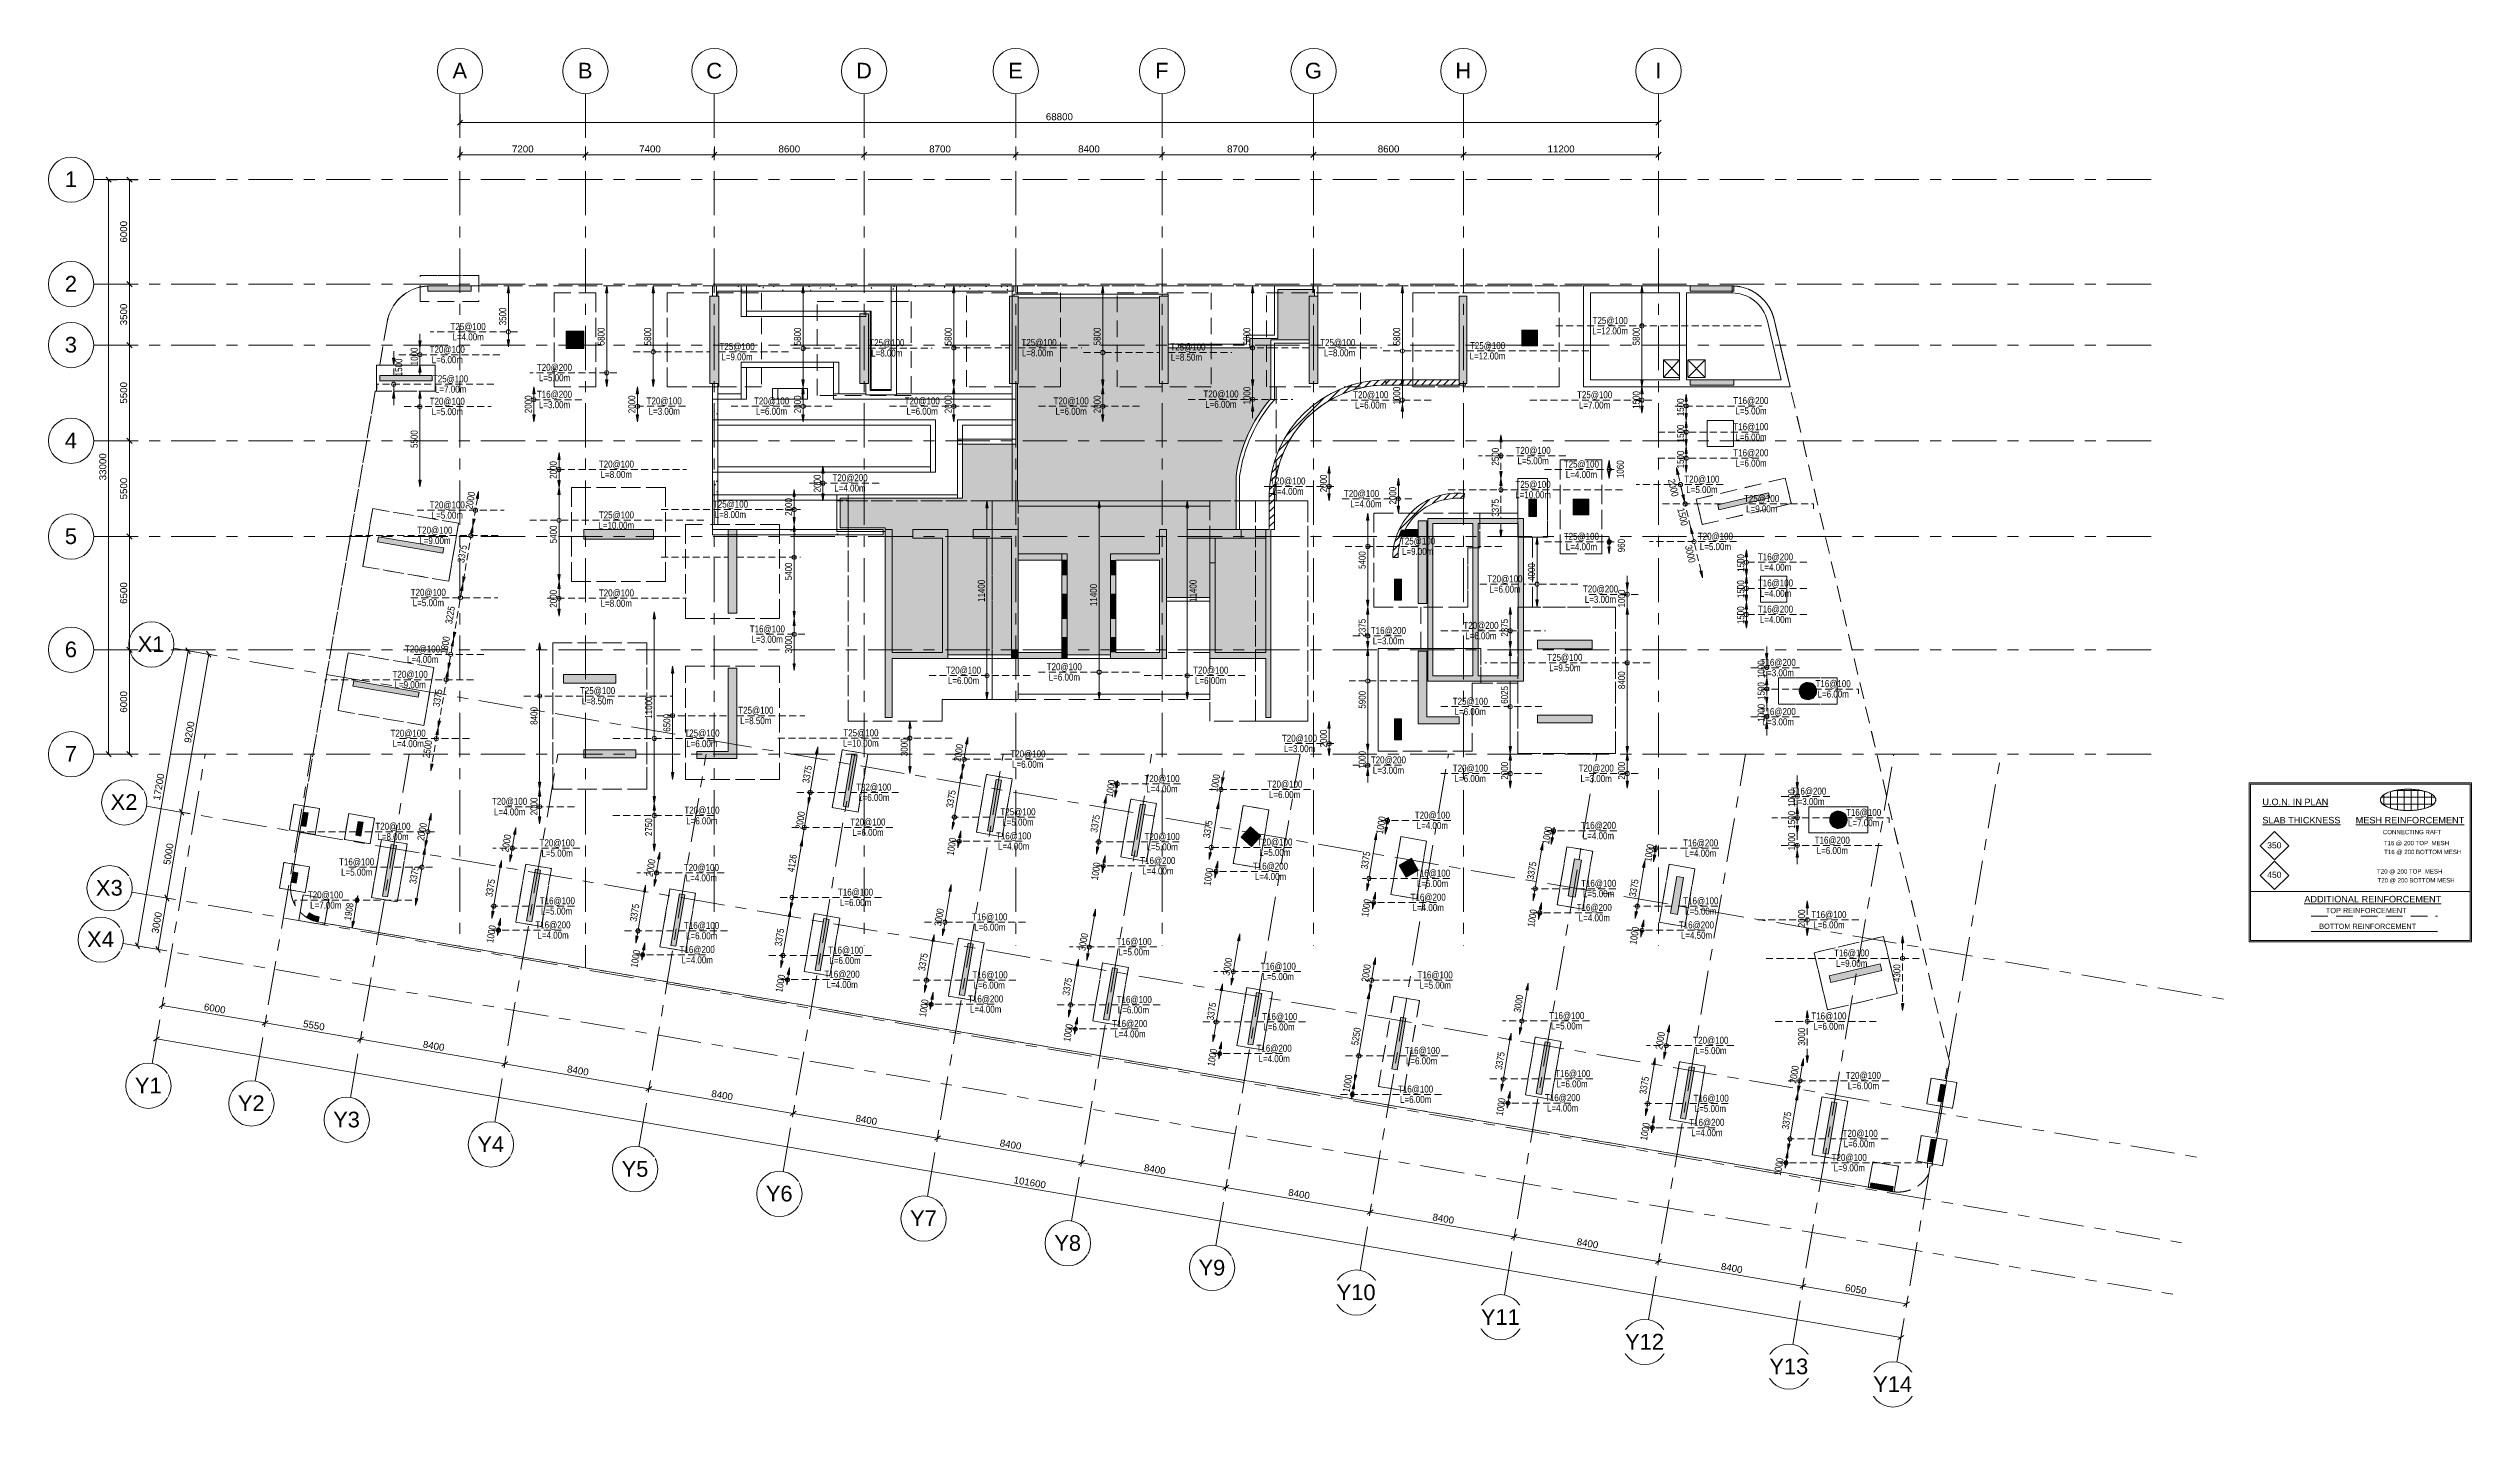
# Model space of a CAD drawing. Header units: millimetres. Extents: x -7055 to 132043, y -26353 to 51881.
import ezdxf

# ---------------------------------------------------------------- set-up
doc = ezdxf.new("R2010")
doc.units = ezdxf.units.MM
for name, pattern in [('00-SX_HIDDEN', [600, 400, -200]), ('Grid Line', [4445, 2540, -635, 635, -635]), ('Hidden', [1428.75, 952.5, -476.25]), ('IMPORT-HIDDENX2 _6_', [3810000.0, 2540000.0, -1270000.0])]:
    doc.linetypes.add(name, pattern=pattern)
for name, color, linetype, lineweight in [('A-ANNO-DIMS', 211, 'Continuous', 5), ('A-ANNO-DIMS-200', 211, 'Continuous', 5), ('A-DETL', 90, 'Continuous', 13), ('A-DETL-GENF', 92, 'Continuous', 5), ('A-DETL-THIN', 151, 'Continuous', 5), ('A-FLOR', 192, 'Continuous', 15), ('A-WALL', 113, 'Continuous', 5), ('A-WALL-PATT', 111, 'Continuous', 15), ('G-ANNO-TEXT', 231, 'Continuous', 5), ('I-WALL', 2, 'Continuous', 5), ('S-Anno-REF-Dims', 7, 'Continuous', 5), ('S-Anno-Slab-Reinf-Top-Text', 7, 'Continuous', 5), ('S-Anno-Slab-Reinf_ Top', 7, 'IMPORT-HIDDENX2 _6_', 5), ('S-BEAM', 12, 'Continuous', 15), ('S-COLS', 52, 'Continuous', 5), ('S-FNDN', 32, 'Continuous', 15), ('S-GRID', 1, 'Continuous', 5), ('S-GRID-IDEN', 1, 'Continuous', 5), ('TOP 1-1_dwg', 8, 'Continuous', 5)]:
    doc.layers.add(name, color=color, linetype=linetype, lineweight=lineweight)
doc.styles.add('Arial', font='arial.ttf', dxfattribs={"height": 900})
doc.styles.add('Arial Narrow', font='ARIALN.TTF', dxfattribs={"height": 400})
doc.styles.add('Arial_1', font='arial.ttf', dxfattribs={"height": 400})
doc.styles.add('Arial_2', font='arial.ttf', dxfattribs={"height": 300})
doc.styles.add('Arial_3', font='arial.ttf', dxfattribs={"height": 350})
doc.styles.add('Arial_4', font='arial.ttf', dxfattribs={"height": 375})
doc.styles.add('Arial_5', font='arial.ttf', dxfattribs={"height": 250})
doc.dimstyles.new('Diagonal_-_2mm_Round_5mm_-1-200', dxfattribs={"dimscale": 304.8, "dimtxt": 1.338923, "dimasz": 0.984252, "dimexe": 0.328084, "dimexo": 0.0625, "dimgap": 0.065617, "dimtad": 1, "dimdec": 0, "dimlfac": 304.8, "dimrnd": 5, "dimdsep": 46, "dimtxsty": 'Arial_1', "dimblk1": 'OBLIQUE', "dimblk2": 'OBLIQUE', "dimsah": 1, "dimcen": 0.09, "dimazin": 0, "dimtfac": 1, "dimtdec": 4, "dimtix": 1, "dimtmove": 0, "dimatfit": 3, "dimfxl": 0.005167, "dimfxlon": 1, "dimtvp": 1, "dimtolj": 1, "dimtzin": 0, "dimarcsym": 2})
doc.dimstyles.new('Diagonal_-_2mm_Round_5mm_-1-200_1', dxfattribs={"dimscale": 304.8, "dimtxt": 1.338923, "dimasz": 0.984252, "dimexe": 0.328084, "dimexo": 0.0625, "dimgap": 0.065617, "dimtad": 1, "dimdec": 0, "dimlfac": 304.8, "dimrnd": 5, "dimdsep": 46, "dimtxsty": 'Arial_1', "dimblk1": 'OBLIQUE', "dimblk2": 'OBLIQUE', "dimsah": 1, "dimcen": 0.09, "dimazin": 0, "dimtfac": 1, "dimtdec": 4, "dimtix": 1, "dimtmove": 2, "dimatfit": 3, "dimfxl": 0.005167, "dimfxlon": 1, "dimtvp": 1, "dimtolj": 1, "dimtzin": 0, "dimarcsym": 2})
pattern_1 = [(0, (0, 0), (1625.6, 406.4), [67.056, -1152.144, 67.056, -1152.144, -6502.4]), (0, (0, 0), (1625.6, 406.4), [-2438.4, 67.056, -2371.344, 67.056, -1152.144, -2844.8]), (0, (0, 0), (1625.6, 406.4), [-6096, 67.056, -745.744, 67.056, -1964.944]), (120, (609.6, 203.2), (-1164.7527, 1204.611), [67.056, -1152.144, 67.056, -1152.144, -6502.4]), (120, (609.6, 203.2), (-1164.7527, 1204.611), [-2438.4, 67.056, -2371.344, 67.056, -1152.144, -2844.8]), (120, (609.6, 203.2), (-1164.7527, 1204.611), [-6096, 67.056, -745.744, 67.056, -1964.944]), (240, (812.8, 1016), (-460.8473, -1611.011), [67.056, -1152.144, 67.056, -1152.144, -6502.4]), (240, (812.8, 1016), (-460.8473, -1611.011), [-2438.4, 67.056, -2371.344, 67.056, -1152.144, -2844.8]), (240, (812.8, 1016), (-460.8473, -1611.011), [-6096, 67.056, -745.744, 67.056, -1964.944])]
pattern_2 = [(50, (0, 0), (728.7365, -63.756), [76.2, -838.2]), (355, (0, 0), (-140.9716, 764.2276), [60.96, -670.56]), (100.451, (60.7, -5.3), (587.77, 700.467), [64.76, -712.36]), (46.184, (0, 203.2), (1084.316, -168.171), [114.3, -1257.3]), (96.636, (90.4, 189.2), (949.61, 989.71), [97.14, -1068.54]), (351.184, (0, 203.2), (949.62, 989.701), [91.44, -1005.84]), (21, (101.6, 152.4), (606.458, -409.0606), [76.2, -838.2]), (326, (101.6, 152.4), (247.208, 736.753), [60.96, -670.56]), (71.451, (152.14, 118.3), (853.668, 327.6855), [64.76, -712.36]), (37.5, (0, 0), (12.3547, 338.2201), [33.528, -628.904, 33.528, -647.192, -673.1]), (37.5, (0, 0), (12.3547, 338.2201), [-1343.152, 33.528, -639.572]), (7.5, (0, 0), (267.2789, 400.7221), [33.528, -354.584, 33.528, -613.664, -256.54]), (7.5, (0, 0), (267.2789, 400.7221), [-1035.304, 33.528, -223.012]), (327.5, (-226.57, 0), (542.3633, -22.9153), [33.528, -220.472, 33.528, -758.952, -1051.56]), (327.5, (-226.57, 0), (542.3633, -22.9153), [-1046.48, 33.528, -1018.032]), (317.5, (-328.17, 0), (592.517, 101.707), [33.528, -296.672, 33.528, -492.76, -746.76]), (317.5, (-328.17, 0), (592.517, 101.707), [-856.488, 33.528, -713.232])]
pattern_3 = [(45, (0, 0), (-212.132, 212.132), [])]
pattern_4 = [(45.08, (383.17, 0), (-211.5431, 212.1311), [])]

msp = doc.modelspace()

# ---------------------------------------------------------------- texts
at = {"layer": 'G-ANNO-TEXT', "color": 7, "attachment_point": 1, "rotation": 359.999997916}
for s, insert, char_height, width, style in [('\\LU.O.N. IN PLAN', (120035.5476, 8788.905), 375, 4617.72, 'Arial_4'), ('\\LSLAB THICKNESS', (120035.5476, 7744.3829), 375, 5475.525625, 'Arial_4'), ('\\LMESH REINFORCEMENT', (125394.2978, 7744.3829), 375, 7632.065, 'Arial_4'), ('350', (120313.7764, 6289.1839), 350, 1010.12625, 'Arial_3'), ('450', (120313.7763, 4593.6413), 350, 1010.12625, 'Arial_3'), ('\\LADDITIONAL REINFORCEMENT', (122442.5847, 3208.8248), 375, 9628.266875, 'Arial_4'), ('BOTTOM REINFORCEMENT', (123297.7672, 1610.5745), 300, 6838.394375, 'Arial_2'), ('TOP REINFORCEMENT', (123682.0887, 2516.4055), 300, 5691.98125, 'Arial_2')]:
    msp.add_mtext(s, dxfattribs=dict(at, insert=insert, char_height=char_height, width=width, style=style))
at = {"layer": 'G-ANNO-TEXT', "color": 7, "lineweight": 13, "insert": (126853.8507, 6996.8322), "char_height": 250, "width": 4313.07875, "attachment_point": 1, "rotation": 359.99995165, "style": 'Arial_5'}
msp.add_mtext(' CONNECTING RAFT ', dxfattribs=at)
at = {"layer": 'G-ANNO-TEXT', "color": 7, "lineweight": 13, "char_height": 250, "attachment_point": 1, "style": 'Arial_5'}
for s, insert, width in [('T', (126998.8518, 6366.6503), 264.556875), ('T', (127021.6736, 5855.5639), 264.556875), ('16 ', (127217.133, 6366.6503), 585.231875), ('16 ', (127239.9548, 5855.5639), 585.231875), ('@ ', (127699.9976, 6366.6503), 553.164375), ('@ ', (127722.8194, 5855.5639), 553.164375), ('200 ', (128156.4039, 6366.6503), 817.72125), ('200 ', (128179.2256, 5855.5639), 817.72125), ('TOP  MESH', (128831.0914, 6366.6503), 2324.89375), ('BOTTOM MESH', (128853.9131, 5855.5639), 3142.615), ('T', (126616.8258, 4740.0732), 264.556875), ('T', (126639.6476, 4228.9869), 264.556875), ('20 ', (126835.107, 4740.0732), 585.231875), ('20 ', (126857.9288, 4228.9869), 585.231875), ('@ ', (127317.9716, 4740.0732), 553.164375), ('@ ', (127340.7934, 4228.9869), 553.164375), ('200 ', (127774.3779, 4740.0732), 817.72125), ('200 ', (127797.1996, 4228.9869), 817.72125), ('TOP  MESH', (128449.0654, 4740.0732), 2324.89375), ('BOTTOM MESH', (128471.8871, 4228.9869), 3142.615)]:
    msp.add_mtext(s, dxfattribs=dict(at, insert=insert, width=width))

# ---------------------------------------------------------------- blocks, each defined once
blk = doc.blocks.new('TOP 1-1_dwg-7774274-GROUND FLOOR TOP X-DIR REINFORECMENT')
at = {"layer": 'S-Anno-REF-Dims'}
for points in [[(331899, 490246), (331966, 490646), (332032, 490246)], [(337547, 490246), (337613, 490646), (337680, 490246)], [(340220, 490246), (340287, 490646), (340353, 490246)], [(348953, 490246), (348820, 490246), (348887, 490646), (348937, 490346)], [(357603, 490246), (357470, 490246), (357537, 490646), (357587, 490346)], [(366020, 490246), (366087, 490646), (366153, 490246)], [(374620, 490246), (374687, 490646), (374753, 490246), (374736, 490246)], [(383220, 490246), (383287, 490646), (383353, 490246)], [(396970, 490246), (397036, 490646), (397103, 490246)], [(326886, 487100), (326819, 487500), (326953, 487500)], [(331966, 487146), (331899, 487546), (332032, 487546)], [(326819, 485700), (326886, 486100), (326953, 485700)], [(326819, 484200), (326886, 484600), (326953, 484200)], [(333366, 484446), (333433, 484846), (333500, 484446)], [(337613, 484846), (337547, 485246), (337680, 485246)], [(339309, 484446), (339376, 484846), (339443, 484446)], [(340287, 484846), (340220, 485246), (340353, 485246)], [(348887, 484846), (348820, 485246), (348953, 485246)], [(348820, 484446), (348887, 484846), (348953, 484446)], [(357537, 484846), (357470, 485246), (357603, 485246)], [(357470, 484446), (357537, 484846), (357603, 484446)], [(366087, 484846), (366020, 485246), (366153, 485246), (366121, 485050)], [(366020, 484446), (366087, 484846), (366153, 484446)], [(374687, 484846), (374620, 485246), (374753, 485246), (374695, 484895)], [(374687, 484846), (374620, 485246), (374753, 485246), (374695, 484895)], [(383287, 484846), (383220, 485246), (383353, 485246), (383304, 484950)], [(383287, 484846), (383220, 485246), (383353, 485246), (383304, 484950)], [(397036, 484846), (396970, 485246), (397103, 485246)], [(396970, 484446), (397036, 484846), (397103, 484446)], [(399512, 484024), (399578, 484424), (399645, 484024)], [(333433, 482846), (333366, 483246), (333500, 483246)], [(339376, 482846), (339309, 483246), (339443, 483246)], [(348887, 482846), (348820, 483246), (348953, 483246)], [(357537, 482846), (357470, 483246), (357603, 483246)], [(366087, 482846), (366020, 483246), (366153, 483246)], [(374695, 483446), (374620, 483446), (374687, 483846), (374753, 483446), (374736, 483446)], [(383220, 483446), (383287, 483846), (383353, 483446)], [(397036, 483346), (396970, 483746), (397103, 483746)], [(399578, 482924), (399512, 483324), (399645, 483324)], [(399512, 482524), (399578, 482924), (399645, 482524)], [(399578, 481424), (399512, 481824), (399645, 481824)], [(399512, 481024), (399578, 481424), (399645, 481024)], [(334806, 480675), (334873, 481075), (334940, 480675)], [(349955, 479900), (350022, 480300), (350088, 479900)], [(379016, 479900), (379083, 480300), (379149, 479900)], [(395090, 480248), (395156, 480648), (395223, 480248)], [(395156, 479588), (395090, 479988), (395223, 479988)], [(399578, 479924), (399512, 480324), (399645, 480324)], [(326886, 479100), (326819, 479500), (326953, 479500)], [(334873, 479075), (334806, 479475), (334940, 479475)], [(334806, 478675), (334873, 479075), (334940, 478675)], [(348306, 478550), (348372, 478950), (348439, 478550)], [(350022, 478300), (349955, 478700), (350088, 478700)], [(379083, 478300), (379016, 478700), (379149, 478700)], [(382991, 479200), (383058, 479600), (383124, 479200)], [(348372, 476950), (348306, 477350), (348439, 477350)], [(359376, 477900), (359442, 478300), (359509, 477900)], [(365815, 477900), (365881, 478300), (365948, 477900)], [(370940, 477900), (370870, 477900), (370937, 478300), (371004, 477900)], [(381235, 477200), (381302, 477600), (381368, 477200)], [(383058, 477600), (382991, 478000), (383124, 478000)], [(348306, 476550), (348372, 476950), (348439, 476550)], [(390952, 475813), (391019, 476213), (391085, 475813)], [(395090, 475813), (395156, 476213), (395223, 475813)], [(395156, 475253), (395090, 475653), (395223, 475653)], [(402967, 475083), (403034, 475483), (403101, 475083)], [(403034, 473983), (402967, 474383), (403101, 474383)], [(334873, 473675), (334806, 474075), (334940, 474075)], [(334806, 473275), (334873, 473675), (334940, 473275)], [(396195, 473190), (396129, 473590), (396262, 473590)], [(402967, 473583), (403034, 473983), (403101, 473583)], [(334873, 471675), (334806, 472075), (334940, 472075)], [(340275, 471528), (340342, 471928), (340409, 471528)], [(348372, 471550), (348306, 471950), (348439, 471950)], [(348306, 471150), (348372, 471550), (348439, 471150)], [(381302, 472200), (381235, 472600), (381368, 472600)], [(381235, 471800), (381302, 472200), (381368, 471800)], [(389410, 471800), (389477, 472200), (389544, 471800)], [(391019, 472213), (390952, 472613), (391085, 472613)], [(396129, 471800), (396195, 472200), (396262, 471800)], [(396129, 471790), (396195, 472190), (396262, 471790)], [(403034, 472483), (402967, 472883), (403101, 472883)], [(402967, 472083), (403034, 472483), (403101, 472083)], [(333695, 469750), (333762, 470150), (333828, 469750)], [(381302, 469825), (381235, 470225), (381368, 470225)], [(389477, 469825), (389410, 470225), (389544, 470225)], [(403034, 470983), (402967, 471383), (403101, 471383)], [(341325, 468400), (341392, 468800), (341458, 468400)], [(348372, 468550), (348306, 468950), (348439, 468950)], [(381235, 469425), (381302, 469825), (381368, 469425)], [(389410, 469425), (389477, 469825), (389544, 469425)], [(359442, 466900), (359376, 467300), (359509, 467300)], [(365881, 466900), (365815, 467300), (365948, 467300)], [(370937, 466900), (370870, 467300), (371004, 467300)], [(354947, 465250), (355013, 465650), (355080, 465250)], [(358340, 464330), (358209, 464352), (358341, 464735), (358341, 464330)], [(379016, 465250), (379083, 465650), (379149, 465250)], [(349734, 463775), (349602, 463797), (349734, 464181), (349734, 463775)], [(379083, 463650), (379016, 464050), (379149, 464050)], [(381302, 463925), (381235, 464325), (381368, 464325)], [(381302, 463925), (381235, 464325), (381368, 464325)], [(389477, 463801), (389410, 464201), (389544, 464201)], [(389410, 463400), (389477, 463800), (389544, 463400)], [(396195, 463800), (396129, 464200), (396262, 464200)], [(396129, 463400), (396195, 463800), (396262, 463400)], [(333762, 461750), (333695, 462150), (333828, 462150)], [(341392, 462300), (341325, 462700), (341458, 462700)], [(355013, 462650), (354947, 463050), (355080, 463050)], [(358010, 462357), (357878, 462379), (358010, 462763), (358010, 462357)], [(358010, 462763), (358011, 463168), (358142, 463146)], [(366943, 461843), (366811, 461865), (366943, 462248), (366943, 461843)], [(372921, 462012), (372922, 462417), (373053, 462395)], [(381235, 462525), (381302, 462925), (381368, 462525)], [(389477, 461801), (389410, 462201), (389544, 462201)], [(396195, 461801), (396129, 462201), (396262, 462201)], [(333695, 461350), (333762, 461750), (333828, 461350)], [(340342, 460928), (340275, 461328), (340409, 461328)], [(340275, 460528), (340342, 460928), (340409, 460528)], [(349177, 460854), (349177, 461260), (349308, 461238)], [(349177, 460852), (349177, 461258), (349308, 461236)], [(366289, 460939), (366158, 460962), (366290, 461345), (366290, 460939)], [(366778, 461262), (366778, 461668), (366910, 461646)], [(372756, 460620), (372624, 460642), (372756, 461025), (372756, 460620)], [(372756, 460620), (372624, 460642), (372756, 461025), (372756, 460620)], [(327525, 459965), (327394, 459987), (327526, 460371), (327526, 459965)], [(332386, 459137), (332255, 459159), (332387, 459542), (332387, 459137)], [(333762, 459750), (333695, 460150), (333828, 460150)], [(357452, 459434), (357453, 459840), (357584, 459818)], [(357940, 458946), (357809, 458968), (357941, 459351), (357941, 458946)], [(381809, 458834), (381678, 458856), (381810, 459240), (381810, 458834)], [(382298, 459157), (382298, 459562), (382430, 459540), (382371, 459369)], [(382463, 459737), (382331, 459759), (382463, 460143), (382463, 459737)], [(391997, 459150), (391866, 459172), (391998, 459556), (391998, 459150)], [(327195, 457993), (327063, 458015), (327195, 458398), (327195, 457993)], [(327195, 458398), (327195, 458804), (327327, 458782)], [(331568, 457247), (331436, 457269), (331568, 457653), (331568, 457247)], [(332056, 457570), (332057, 457975), (332188, 457953)], [(340342, 458178), (340275, 458578), (340409, 458578)], [(340666, 457719), (340534, 457741), (340666, 458124), (340666, 457719)], [(348846, 458476), (348714, 458498), (348846, 458882), (348846, 458476)], [(348846, 458474), (348714, 458496), (348846, 458880), (348846, 458474)], [(357775, 458365), (357776, 458771), (357907, 458749)], [(365732, 458016), (365732, 458422), (365864, 458400)], [(366220, 457528), (366088, 457550), (366220, 457933), (366220, 457528)], [(372198, 457697), (372198, 458102), (372330, 458080)], [(391344, 458247), (391213, 458269), (391344, 458652), (391344, 458247)], [(391832, 458569), (391833, 458975), (391964, 458953)], [(397209, 457242), (397077, 457264), (397209, 457648), (397209, 457242)], [(397697, 457565), (397698, 457970), (397829, 457948)], [(397862, 458146), (397731, 458168), (397863, 458551), (397863, 458146)], [(340336, 456152), (340336, 456557), (340468, 456535)], [(357390, 455870), (357259, 455892), (357390, 456275), (357390, 455870)], [(366055, 456947), (366055, 457353), (366187, 457331)], [(372521, 456628), (372521, 457033), (372653, 457011)], [(372686, 457208), (372554, 457230), (372686, 457614), (372686, 457208)], [(381252, 455911), (381252, 456316), (381384, 456294)], [(323319, 455231), (323188, 455253), (323320, 455637), (323320, 455231)], [(326637, 455070), (326638, 455475), (326769, 455453)], [(339847, 455830), (339716, 455852), (339848, 456235), (339848, 455830)], [(348164, 454811), (348164, 455217), (348296, 455195)], [(365670, 454452), (365538, 454474), (365670, 454857), (365670, 454452)], [(381575, 454842), (381575, 455247), (381707, 455225)], [(381740, 455422), (381608, 455445), (381740, 455828), (381740, 455422)], [(390787, 455324), (390787, 455729), (390918, 455707)], [(391275, 454835), (391143, 454857), (391275, 455241), (391275, 454835)], [(323004, 453755), (323005, 454161), (323136, 454139)], [(331010, 454324), (331011, 454730), (331142, 454708)], [(331348, 453341), (331348, 453746), (331480, 453724)], [(331513, 453922), (331381, 453944), (331513, 454327), (331513, 453922)], [(348164, 454412), (348032, 454434), (348164, 454817), (348164, 454412)], [(356895, 453316), (356895, 453722), (357026, 453700)], [(391110, 454254), (391110, 454660), (391241, 454638)], [(396651, 454319), (396652, 454725), (396783, 454703)], [(396974, 453250), (396975, 453656), (397106, 453634)], [(397139, 453831), (397008, 453853), (397139, 454236), (397139, 453831)], [(339290, 452906), (339290, 453312), (339422, 453290)], [(339627, 451923), (339628, 452329), (339759, 452307)], [(339792, 452504), (339661, 452526), (339793, 452909), (339793, 452504)], [(356406, 452994), (356275, 453016), (356407, 453400), (356407, 452994)], [(365174, 451898), (365174, 452304), (365306, 452282)], [(373949, 453034), (373818, 453056), (373949, 453440), (373949, 453034)], [(381740, 451677), (381609, 451699), (381741, 452083), (381741, 451677)], [(347606, 451489), (347607, 451894), (347738, 451872)], [(347944, 450505), (347944, 450911), (348076, 450889)], [(348109, 451086), (347977, 451108), (348109, 451492), (348109, 451086)], [(364686, 451576), (364554, 451598), (364686, 451982), (364686, 451576)], [(373454, 450481), (373454, 450886), (373585, 450864)], [(355849, 450071), (355849, 450477), (355981, 450454)], [(356186, 449088), (356187, 449493), (356318, 449471)], [(356351, 449668), (356220, 449690), (356352, 450074), (356352, 449668)], [(372965, 450158), (372834, 450180), (372966, 450564), (372966, 450158)], [(381403, 449706), (381272, 449728), (381404, 450111), (381404, 449706)], [(381410, 450110), (381411, 450516), (381542, 450494)], [(390508, 450198), (390377, 450221), (390508, 450604), (390508, 450198)], [(364128, 448653), (364129, 449059), (364260, 449037)], [(364466, 447670), (364466, 448075), (364598, 448053)], [(364631, 448250), (364499, 448272), (364631, 448656), (364631, 448250)], [(390013, 447645), (390013, 448051), (390144, 448029)], [(398622, 447794), (398491, 447816), (398623, 448200), (398623, 447794)], [(372408, 447235), (372408, 447641), (372540, 447619)], [(372745, 446252), (372746, 446657), (372877, 446635)], [(372910, 446833), (372779, 446855), (372911, 447238), (372911, 446833)], [(389524, 447323), (389393, 447345), (389525, 447728), (389525, 447323)], [(398292, 446227), (398292, 446633), (398424, 446611)], [(380536, 444933), (380536, 445339), (380668, 445317)], [(397804, 445905), (397672, 445927), (397804, 446310), (397804, 445905)], [(406311, 445859), (406179, 445881), (406311, 446265), (406311, 445859)], [(380370, 443947), (380371, 444353), (380502, 444331)], [(380535, 444528), (380404, 444550), (380536, 444933), (380536, 444528)], [(388967, 444400), (388967, 444805), (389099, 444783)], [(389304, 443416), (389305, 443822), (389436, 443800)], [(389469, 443997), (389338, 444019), (389469, 444403), (389469, 443997)], [(405980, 443887), (405849, 443909), (405981, 444292), (405981, 443887)], [(405981, 444292), (405981, 444698), (406113, 444676)], [(397246, 442982), (397247, 443387), (397378, 443365), (397264, 443033)], [(397584, 441999), (397584, 442404), (397716, 442382)], [(397749, 442579), (397617, 442601), (397749, 442985), (397749, 442579)], [(405422, 440558), (405291, 440580), (405423, 440964), (405423, 440558)], [(405423, 440964), (405423, 441369), (405555, 441347)], [(405257, 439978), (405258, 440383), (405389, 440361)]]:
    blk.add_hatch(color=256, dxfattribs=at).paths.add_polyline_path(points)
at = {"layer": 'S-Anno-Slab-Reinf_ Top', "linetype": '00-SX_HIDDEN'}
for points in [[(325383, 486100), (325316, 486500), (325450, 486500)], [(325316, 484200), (325383, 484600), (325450, 484200)], [(388879, 481688), (388946, 482088), (389013, 481688)], [(388946, 479588), (388879, 479988), (389013, 479988)], [(399051, 479805), (399024, 480210), (399181, 479836)], [(330259, 478436), (330127, 478458), (330261, 478841)], [(388879, 479188), (388946, 479588), (389013, 479188)], [(399484, 478264), (399327, 478637), (399457, 478668)], [(399484, 478264), (399327, 478637), (399457, 478668)], [(329923, 476870), (329925, 477276), (330056, 477253)], [(329921, 476465), (329790, 476487), (329923, 476870)], [(388946, 476213), (388879, 476613), (389013, 476613)], [(399856, 476401), (399829, 476806), (399986, 476432)], [(399857, 476399), (399830, 476804), (399987, 476430)], [(329352, 473138), (329220, 473161), (329353, 473544)], [(329353, 473544), (329355, 473949), (329487, 473927)], [(400520, 473886), (400363, 474260), (400493, 474291)], [(328807, 469959), (328676, 469982), (328809, 470365)], [(328809, 470365), (328811, 470770), (328942, 470748)], [(328505, 468591), (328507, 468996), (328638, 468974)], [(404207, 469129), (404140, 469529), (404274, 469529)], [(328503, 468185), (328372, 468208), (328505, 468591)], [(404140, 467729), (404207, 468129), (404274, 467729)], [(404140, 467729), (404207, 468129), (404274, 467729)], [(404207, 466629), (404140, 467029), (404274, 467029)], [(404207, 466629), (404140, 467029), (404274, 467029)], [(327934, 464859), (327802, 464881), (327936, 465264)], [(327936, 465264), (327937, 465670), (328069, 465647)], [(404140, 465229), (404207, 465629), (404274, 465229)], [(327514, 462800), (327515, 463206), (327647, 463183)], [(405957, 461733), (405891, 462133), (406024, 462133)], [(405891, 460333), (405957, 460733), (406024, 460333)], [(405891, 460333), (405957, 460733), (406024, 460333)], [(405957, 459233), (405891, 459633), (406024, 459633), (405980, 459369)], [(405957, 459233), (405891, 459633), (406024, 459633), (405980, 459369)], [(405891, 457833), (405957, 458233), (406024, 457833)], [(406464, 454924), (406530, 455324), (406597, 454924)], [(406530, 453324), (406464, 453724), (406597, 453724)], [(411933, 452924), (412000, 453324), (412066, 452924)], [(412000, 449024), (411933, 449424), (412066, 449424)], [(406464, 448624), (406530, 449024), (406597, 448624)], [(406530, 446024), (406464, 446424), (406597, 446424)]]:
    blk.add_hatch(color=256, dxfattribs=at).paths.add_polyline_path(points)
at = {"layer": 'S-Anno-REF-Dims'}
for p, q in [((331899, 490246), (331966, 490646)), ((332032, 490246), (331899, 490246)), ((331966, 490646), (332032, 490246)), ((337547, 490246), (337613, 490646)), ((337680, 490246), (337547, 490246)), ((337613, 490646), (337680, 490246)), ((340220, 490246), (340287, 490646)), ((340353, 490246), (340220, 490246)), ((340287, 490646), (340353, 490246)), ((348820, 490246), (348887, 490646)), ((348953, 490246), (348820, 490246)), ((348887, 490646), (348937, 490346)), ((348937, 490346), (348953, 490246)), ((357470, 490246), (357537, 490646)), ((357603, 490246), (357470, 490246)), ((357537, 490646), (357587, 490346)), ((357587, 490346), (357603, 490246)), ((366020, 490246), (366087, 490646)), ((366153, 490246), (366020, 490246)), ((366087, 490646), (366153, 490246)), ((374620, 490246), (374687, 490646)), ((374736, 490246), (374620, 490246)), ((374687, 490646), (374753, 490246)), ((374753, 490246), (374736, 490246)), ((383220, 490246), (383287, 490646)), ((383353, 490246), (383220, 490246)), ((383287, 490646), (383353, 490246)), ((396970, 490246), (397036, 490646)), ((397103, 490246), (396970, 490246)), ((397036, 490646), (397103, 490246)), ((326886, 487100), (326819, 487500)), ((326819, 487500), (326953, 487500)), ((326953, 487500), (326886, 487100)), ((331966, 487146), (331899, 487546)), ((331899, 487546), (332032, 487546)), ((332032, 487546), (331966, 487146)), ((326819, 485700), (326886, 486100)), ((326953, 485700), (326819, 485700)), ((326886, 486100), (326953, 485700)), ((326819, 484200), (326886, 484600)), ((326953, 484200), (326819, 484200)), ((326886, 484600), (326953, 484200)), ((333366, 484446), (333433, 484846)), ((333500, 484446), (333366, 484446)), ((333433, 484846), (333500, 484446)), ((337613, 484846), (337547, 485246)), ((337547, 485246), (337680, 485246)), ((337680, 485246), (337613, 484846)), ((339309, 484446), (339376, 484846)), ((339443, 484446), (339309, 484446)), ((339376, 484846), (339443, 484446)), ((340287, 484846), (340220, 485246)), ((340220, 485246), (340353, 485246)), ((340353, 485246), (340287, 484846)), ((348887, 484846), (348820, 485246)), ((348820, 485246), (348953, 485246)), ((348820, 484446), (348887, 484846)), ((348953, 484446), (348820, 484446)), ((348953, 485246), (348887, 484846)), ((348887, 484846), (348953, 484446)), ((357537, 484846), (357470, 485246)), ((357470, 485246), (357603, 485246)), ((357470, 484446), (357537, 484846)), ((357603, 484446), (357470, 484446)), ((357603, 485246), (357537, 484846)), ((357537, 484846), (357603, 484446)), ((366087, 484846), (366020, 485246)), ((366020, 485246), (366153, 485246)), ((366020, 484446), (366087, 484846)), ((366153, 484446), (366020, 484446)), ((366121, 485050), (366087, 484846)), ((366087, 484846), (366153, 484446)), ((366153, 485246), (366121, 485050)), ((374687, 484846), (374620, 485246)), ((374620, 485246), (374753, 485246)), ((374687, 484846), (374620, 485246)), ((374620, 485246), (374753, 485246)), ((374695, 484895), (374687, 484846)), ((374695, 484895), (374687, 484846)), ((374753, 485246), (374695, 484895)), ((374753, 485246), (374695, 484895)), ((383287, 484846), (383220, 485246)), ((383220, 485246), (383353, 485246)), ((383287, 484846), (383220, 485246)), ((383220, 485246), (383353, 485246)), ((383304, 484950), (383287, 484846)), ((383304, 484950), (383287, 484846)), ((383353, 485246), (383304, 484950)), ((383353, 485246), (383304, 484950)), ((397036, 484846), (396970, 485246)), ((396970, 485246), (397103, 485246)), ((396970, 484446), (397036, 484846)), ((397103, 484446), (396970, 484446)), ((397103, 485246), (397036, 484846)), ((397036, 484846), (397103, 484446)), ((399512, 484024), (399578, 484424)), ((399578, 484424), (399645, 484024)), ((333433, 482846), (333366, 483246)), ((333366, 483246), (333500, 483246)), ((333500, 483246), (333433, 482846)), ((339376, 482846), (339309, 483246)), ((339309, 483246), (339443, 483246)), ((339443, 483246), (339376, 482846)), ((348887, 482846), (348820, 483246)), ((348820, 483246), (348953, 483246)), ((348953, 483246), (348887, 482846)), ((357537, 482846), (357470, 483246)), ((357470, 483246), (357603, 483246)), ((357603, 483246), (357537, 482846)), ((366087, 482846), (366020, 483246)), ((366020, 483246), (366153, 483246)), ((366153, 483246), (366087, 482846)), ((374620, 483446), (374687, 483846)), ((374695, 483446), (374620, 483446)), ((374687, 483846), (374753, 483446)), ((374736, 483446), (374695, 483446)), ((374753, 483446), (374736, 483446)), ((383220, 483446), (383287, 483846)), ((383353, 483446), (383220, 483446)), ((383287, 483846), (383353, 483446)), ((397036, 483346), (396970, 483746)), ((396970, 483746), (397103, 483746)), ((397103, 483746), (397036, 483346)), ((399645, 484024), (399512, 484024)), ((399578, 482924), (399512, 483324)), ((399512, 483324), (399645, 483324)), ((399512, 482524), (399578, 482924)), ((399645, 483324), (399578, 482924)), ((399578, 482924), (399645, 482524)), ((399645, 482524), (399512, 482524)), ((399578, 481424), (399512, 481824)), ((399512, 481824), (399645, 481824)), ((399512, 481024), (399578, 481424)), ((399645, 481824), (399578, 481424)), ((399578, 481424), (399645, 481024)), ((334806, 480675), (334873, 481075)), ((334940, 480675), (334806, 480675)), ((334873, 481075), (334940, 480675)), ((349955, 479900), (350022, 480300)), ((350088, 479900), (349955, 479900)), ((350022, 480300), (350088, 479900)), ((379016, 479900), (379083, 480300)), ((379149, 479900), (379016, 479900)), ((379083, 480300), (379149, 479900)), ((395090, 480248), (395156, 480648)), ((395223, 480248), (395090, 480248)), ((395156, 479588), (395090, 479988)), ((395090, 479988), (395223, 479988)), ((395156, 480648), (395223, 480248)), ((395223, 479988), (395156, 479588)), ((399645, 481024), (399512, 481024)), ((399578, 479924), (399512, 480324)), ((399512, 480324), (399645, 480324)), ((399645, 480324), (399578, 479924)), ((326886, 479100), (326819, 479500)), ((326819, 479500), (326953, 479500)), ((326953, 479500), (326886, 479100)), ((334873, 479075), (334806, 479475)), ((334806, 479475), (334940, 479475)), ((334806, 478675), (334873, 479075)), ((334940, 478675), (334806, 478675)), ((334940, 479475), (334873, 479075)), ((334873, 479075), (334940, 478675)), ((348306, 478550), (348372, 478950)), ((348439, 478550), (348306, 478550)), ((348372, 478950), (348439, 478550)), ((350022, 478300), (349955, 478700)), ((349955, 478700), (350088, 478700)), ((350088, 478700), (350022, 478300)), ((379083, 478300), (379016, 478700)), ((379016, 478700), (379149, 478700)), ((379149, 478700), (379083, 478300)), ((382991, 479200), (383058, 479600)), ((383124, 479200), (382991, 479200)), ((383058, 479600), (383124, 479200)), ((348372, 476950), (348306, 477350)), ((348306, 477350), (348439, 477350)), ((348439, 477350), (348372, 476950)), ((359376, 477900), (359442, 478300)), ((359509, 477900), (359376, 477900)), ((359442, 478300), (359509, 477900)), ((365815, 477900), (365881, 478300)), ((365948, 477900), (365815, 477900)), ((365881, 478300), (365948, 477900)), ((370870, 477900), (370937, 478300)), ((370940, 477900), (370870, 477900)), ((370937, 478300), (371004, 477900)), ((371004, 477900), (370940, 477900)), ((381235, 477200), (381302, 477600)), ((381368, 477200), (381235, 477200)), ((381302, 477600), (381368, 477200)), ((383058, 477600), (382991, 478000)), ((382991, 478000), (383124, 478000)), ((383124, 478000), (383058, 477600)), ((348306, 476550), (348372, 476950)), ((348439, 476550), (348306, 476550)), ((348372, 476950), (348439, 476550)), ((390952, 475813), (391019, 476213)), ((391085, 475813), (390952, 475813)), ((391019, 476213), (391085, 475813)), ((395090, 475813), (395156, 476213)), ((395223, 475813), (395090, 475813)), ((395156, 476213), (395223, 475813)), ((395156, 475253), (395090, 475653)), ((395090, 475653), (395223, 475653)), ((395223, 475653), (395156, 475253)), ((402967, 475083), (403034, 475483)), ((403101, 475083), (402967, 475083)), ((403034, 473983), (402967, 474383)), ((402967, 474383), (403101, 474383)), ((403034, 475483), (403101, 475083)), ((403101, 474383), (403034, 473983)), ((334873, 473675), (334806, 474075)), ((334806, 474075), (334940, 474075)), ((334806, 473275), (334873, 473675)), ((334940, 473275), (334806, 473275)), ((334940, 474075), (334873, 473675)), ((334873, 473675), (334940, 473275)), ((396195, 473190), (396129, 473590)), ((396129, 473590), (396262, 473590)), ((396262, 473590), (396195, 473190)), ((402967, 473583), (403034, 473983)), ((403101, 473583), (402967, 473583)), ((403034, 473983), (403101, 473583)), ((334873, 471675), (334806, 472075)), ((334806, 472075), (334940, 472075)), ((334940, 472075), (334873, 471675)), ((340275, 471528), (340342, 471928)), ((340342, 471928), (340409, 471528)), ((348372, 471550), (348306, 471950)), ((348306, 471950), (348439, 471950)), ((348306, 471150), (348372, 471550)), ((348439, 471950), (348372, 471550)), ((348372, 471550), (348439, 471150)), ((381302, 472200), (381235, 472600)), ((381235, 472600), (381368, 472600)), ((381235, 471800), (381302, 472200)), ((381368, 471800), (381235, 471800)), ((381368, 472600), (381302, 472200)), ((381302, 472200), (381368, 471800)), ((389410, 471800), (389477, 472200)), ((389544, 471800), (389410, 471800)), ((389477, 472200), (389544, 471800)), ((391019, 472213), (390952, 472613)), ((390952, 472613), (391085, 472613)), ((391085, 472613), (391019, 472213)), ((396129, 471800), (396195, 472200)), ((396129, 471790), (396195, 472190)), ((396262, 471800), (396129, 471800)), ((396262, 471790), (396129, 471790)), ((396195, 472200), (396262, 471800)), ((396195, 472190), (396262, 471790)), ((403034, 472483), (402967, 472883)), ((402967, 472883), (403101, 472883)), ((402967, 472083), (403034, 472483)), ((403101, 472083), (402967, 472083)), ((403101, 472883), (403034, 472483)), ((403034, 472483), (403101, 472083)), ((333695, 469750), (333762, 470150)), ((333762, 470150), (333828, 469750)), ((340409, 471528), (340275, 471528)), ((348439, 471150), (348306, 471150)), ((381302, 469825), (381235, 470225)), ((381235, 470225), (381368, 470225)), ((381368, 470225), (381302, 469825)), ((389477, 469825), (389410, 470225)), ((389410, 470225), (389544, 470225)), ((389544, 470225), (389477, 469825)), ((403034, 470983), (402967, 471383)), ((402967, 471383), (403101, 471383)), ((403101, 471383), (403034, 470983)), ((333828, 469750), (333695, 469750)), ((341325, 468400), (341392, 468800)), ((341392, 468800), (341458, 468400)), ((348372, 468550), (348306, 468950)), ((348306, 468950), (348439, 468950)), ((348439, 468950), (348372, 468550)), ((381235, 469425), (381302, 469825)), ((381368, 469425), (381235, 469425)), ((381302, 469825), (381368, 469425)), ((389410, 469425), (389477, 469825)), ((389544, 469425), (389410, 469425)), ((389477, 469825), (389544, 469425)), ((341458, 468400), (341325, 468400)), ((359442, 466900), (359376, 467300)), ((359376, 467300), (359509, 467300)), ((359509, 467300), (359442, 466900)), ((365881, 466900), (365815, 467300)), ((365815, 467300), (365948, 467300)), ((365948, 467300), (365881, 466900)), ((370937, 466900), (370870, 467300)), ((370870, 467300), (371004, 467300)), ((371004, 467300), (370937, 466900)), ((354947, 465250), (355013, 465650)), ((355080, 465250), (354947, 465250)), ((355013, 465650), (355080, 465250)), ((358209, 464352), (358341, 464735)), ((358341, 464735), (358341, 464330)), ((379016, 465250), (379083, 465650)), ((379149, 465250), (379016, 465250)), ((379083, 465650), (379149, 465250)), ((349602, 463797), (349734, 464181)), ((349734, 463775), (349602, 463797)), ((349734, 464181), (349734, 463775)), ((349734, 463775), (349734, 463775)), ((358340, 464330), (358209, 464352)), ((358341, 464330), (358340, 464330)), ((379083, 463650), (379016, 464050)), ((379016, 464050), (379149, 464050)), ((379149, 464050), (379083, 463650)), ((381302, 463925), (381235, 464325)), ((381235, 464325), (381368, 464325)), ((381302, 463925), (381235, 464325)), ((381235, 464325), (381368, 464325)), ((381368, 464325), (381302, 463925)), ((381368, 464325), (381302, 463925)), ((389477, 463801), (389410, 464201)), ((389410, 464201), (389544, 464201)), ((389410, 463400), (389477, 463800)), ((389544, 463400), (389410, 463400)), ((389544, 464201), (389477, 463801)), ((389477, 463800), (389544, 463400)), ((396195, 463800), (396129, 464200)), ((396129, 464200), (396262, 464200)), ((396129, 463400), (396195, 463800)), ((396262, 463400), (396129, 463400)), ((396262, 464200), (396195, 463800)), ((396195, 463800), (396262, 463400)), ((333762, 461750), (333695, 462150)), ((333695, 462150), (333828, 462150)), ((333828, 462150), (333762, 461750)), ((341392, 462300), (341325, 462700)), ((341325, 462700), (341458, 462700)), ((341458, 462700), (341392, 462300)), ((355013, 462650), (354947, 463050)), ((354947, 463050), (355080, 463050)), ((355080, 463050), (355013, 462650)), ((357878, 462379), (358010, 462763)), ((358010, 462357), (357878, 462379)), ((358010, 462763), (358011, 463168)), ((358142, 463146), (358010, 462763)), ((358010, 462763), (358010, 462357)), ((358010, 462357), (358010, 462357)), ((358011, 463168), (358142, 463146)), ((366811, 461865), (366943, 462248)), ((366943, 461843), (366811, 461865)), ((366943, 462248), (366943, 461843)), ((366943, 461843), (366943, 461843)), ((372921, 462012), (372922, 462417)), ((373053, 462395), (372921, 462012)), ((372922, 462417), (373053, 462395)), ((381235, 462525), (381302, 462925)), ((381368, 462525), (381235, 462525)), ((381302, 462925), (381368, 462525)), ((389477, 461801), (389410, 462201)), ((389410, 462201), (389544, 462201)), ((389544, 462201), (389477, 461801)), ((396195, 461801), (396129, 462201)), ((396129, 462201), (396262, 462201)), ((396262, 462201), (396195, 461801)), ((333695, 461350), (333762, 461750)), ((333828, 461350), (333695, 461350)), ((333762, 461750), (333828, 461350)), ((340342, 460928), (340275, 461328)), ((340275, 461328), (340409, 461328)), ((340275, 460528), (340342, 460928)), ((340409, 460528), (340275, 460528)), ((340409, 461328), (340342, 460928)), ((340342, 460928), (340409, 460528)), ((349177, 460854), (349177, 461260)), ((349177, 461260), (349308, 461238)), ((349177, 460852), (349177, 461258)), ((349177, 461258), (349308, 461236)), ((349308, 461238), (349177, 460854)), ((349308, 461236), (349177, 460852)), ((366158, 460962), (366290, 461345)), ((366289, 460939), (366158, 460962)), ((366290, 460939), (366289, 460939)), ((366290, 461345), (366290, 460939)), ((366778, 461262), (366778, 461668)), ((366778, 461668), (366910, 461646)), ((366910, 461646), (366778, 461262)), ((372624, 460642), (372756, 461025)), ((372624, 460642), (372756, 461025)), ((372756, 460620), (372624, 460642)), ((372756, 460620), (372624, 460642)), ((372756, 461025), (372756, 460620)), ((372756, 461025), (372756, 460620)), ((372756, 460620), (372756, 460620)), ((372756, 460620), (372756, 460620)), ((327394, 459987), (327526, 460371)), ((327525, 459965), (327394, 459987)), ((327526, 459965), (327525, 459965)), ((327526, 460371), (327526, 459965)), ((332255, 459159), (332387, 459542)), ((332386, 459137), (332255, 459159)), ((332387, 459137), (332386, 459137)), ((332387, 459542), (332387, 459137)), ((333762, 459750), (333695, 460150)), ((333695, 460150), (333828, 460150)), ((333828, 460150), (333762, 459750)), ((357452, 459434), (357453, 459840)), ((357584, 459818), (357452, 459434)), ((357453, 459840), (357584, 459818)), ((357809, 458968), (357941, 459351)), ((357941, 459351), (357941, 458946)), ((381678, 458856), (381810, 459240)), ((381810, 459240), (381810, 458834)), ((382298, 459157), (382298, 459562)), ((382298, 459562), (382430, 459540)), ((382371, 459369), (382298, 459157)), ((382331, 459759), (382463, 460143)), ((382463, 459737), (382331, 459759)), ((382430, 459540), (382371, 459369)), ((382463, 460143), (382463, 459737)), ((382463, 459737), (382463, 459737)), ((391866, 459172), (391998, 459556)), ((391997, 459150), (391866, 459172)), ((391998, 459150), (391997, 459150)), ((391998, 459556), (391998, 459150)), ((327063, 458015), (327195, 458398)), ((327195, 457993), (327063, 458015)), ((327195, 458398), (327195, 458804)), ((327195, 458804), (327327, 458782)), ((327327, 458782), (327195, 458398)), ((327195, 458398), (327195, 457993)), ((327195, 457993), (327195, 457993)), ((331436, 457269), (331568, 457653)), ((331568, 457653), (331568, 457247)), ((332056, 457570), (332057, 457975)), ((332188, 457953), (332056, 457570)), ((332057, 457975), (332188, 457953)), ((340342, 458178), (340275, 458578)), ((340275, 458578), (340409, 458578)), ((340409, 458578), (340342, 458178)), ((340534, 457741), (340666, 458124)), ((340666, 457719), (340534, 457741)), ((340666, 458124), (340666, 457719)), ((340666, 457719), (340666, 457719)), ((348714, 458498), (348846, 458882)), ((348714, 458496), (348846, 458880)), ((348846, 458476), (348714, 458498)), ((348846, 458474), (348714, 458496)), ((348846, 458882), (348846, 458476)), ((348846, 458880), (348846, 458474)), ((348846, 458476), (348846, 458476)), ((348846, 458474), (348846, 458474)), ((357775, 458365), (357776, 458771)), ((357907, 458749), (357775, 458365)), ((357776, 458771), (357907, 458749)), ((357940, 458946), (357809, 458968)), ((357941, 458946), (357940, 458946)), ((365732, 458016), (365732, 458422)), ((365732, 458422), (365864, 458400)), ((365864, 458400), (365732, 458016)), ((366088, 457550), (366220, 457933)), ((366220, 457933), (366220, 457528)), ((372198, 457697), (372198, 458102)), ((372198, 458102), (372330, 458080)), ((372330, 458080), (372198, 457697)), ((381809, 458834), (381678, 458856)), ((381810, 458834), (381809, 458834)), ((391213, 458269), (391344, 458652)), ((391344, 458247), (391213, 458269)), ((391344, 458652), (391344, 458247)), ((391344, 458247), (391344, 458247)), ((391832, 458569), (391833, 458975)), ((391964, 458953), (391832, 458569)), ((391833, 458975), (391964, 458953)), ((397077, 457264), (397209, 457648)), ((397209, 457648), (397209, 457242)), ((397697, 457565), (397698, 457970)), ((397829, 457948), (397697, 457565)), ((397698, 457970), (397829, 457948)), ((397731, 458168), (397863, 458551)), ((397862, 458146), (397731, 458168)), ((397863, 458146), (397862, 458146)), ((397863, 458551), (397863, 458146)), ((331568, 457247), (331436, 457269)), ((331568, 457247), (331568, 457247)), ((340336, 456152), (340336, 456557)), ((340336, 456557), (340468, 456535)), ((340468, 456535), (340336, 456152)), ((357259, 455892), (357390, 456275)), ((357390, 456275), (357390, 455870)), ((366055, 456947), (366055, 457353)), ((366055, 457353), (366187, 457331)), ((366187, 457331), (366055, 456947)), ((366220, 457528), (366088, 457550)), ((366220, 457528), (366220, 457528)), ((372521, 456628), (372521, 457033)), ((372521, 457033), (372653, 457011)), ((372653, 457011), (372521, 456628)), ((372554, 457230), (372686, 457614)), ((372686, 457208), (372554, 457230)), ((372686, 457614), (372686, 457208)), ((372686, 457208), (372686, 457208)), ((381252, 455911), (381252, 456316)), ((381252, 456316), (381384, 456294)), ((381384, 456294), (381252, 455911)), ((397209, 457242), (397077, 457264)), ((397209, 457242), (397209, 457242)), ((323188, 455253), (323320, 455637)), ((323319, 455231), (323188, 455253)), ((323320, 455231), (323319, 455231)), ((323320, 455637), (323320, 455231)), ((326637, 455070), (326638, 455475)), ((326769, 455453), (326637, 455070)), ((326638, 455475), (326769, 455453)), ((339716, 455852), (339848, 456235)), ((339847, 455830), (339716, 455852)), ((339848, 455830), (339847, 455830)), ((339848, 456235), (339848, 455830)), ((348164, 454811), (348164, 455217)), ((348164, 455217), (348296, 455195)), ((348296, 455195), (348164, 454811)), ((357390, 455870), (357259, 455892)), ((357390, 455870), (357390, 455870)), ((365538, 454474), (365670, 454857)), ((365670, 454857), (365670, 454452)), ((381575, 454842), (381575, 455247)), ((381575, 455247), (381707, 455225)), ((381707, 455225), (381575, 454842)), ((381608, 455445), (381740, 455828)), ((381740, 455422), (381608, 455445)), ((381740, 455828), (381740, 455422)), ((381740, 455422), (381740, 455422)), ((390787, 455324), (390787, 455729)), ((390787, 455729), (390918, 455707)), ((390918, 455707), (390787, 455324)), ((391143, 454857), (391275, 455241)), ((391275, 454835), (391143, 454857)), ((391275, 455241), (391275, 454835)), ((323004, 453755), (323005, 454161)), ((323136, 454139), (323004, 453755)), ((323005, 454161), (323136, 454139)), ((331010, 454324), (331011, 454730)), ((331142, 454708), (331010, 454324)), ((331011, 454730), (331142, 454708)), ((331348, 453341), (331348, 453746)), ((331348, 453746), (331480, 453724)), ((331480, 453724), (331348, 453341)), ((331381, 453944), (331513, 454327)), ((331513, 453922), (331381, 453944)), ((331513, 454327), (331513, 453922)), ((331513, 453922), (331513, 453922)), ((348032, 454434), (348164, 454817)), ((348164, 454412), (348032, 454434)), ((348164, 454817), (348164, 454412)), ((348164, 454412), (348164, 454412)), ((356895, 453316), (356895, 453722)), ((356895, 453722), (357026, 453700)), ((357026, 453700), (356895, 453316)), ((365670, 454452), (365538, 454474)), ((365670, 454452), (365670, 454452)), ((391110, 454254), (391110, 454660)), ((391110, 454660), (391241, 454638)), ((391241, 454638), (391110, 454254)), ((391275, 454835), (391275, 454835)), ((396651, 454319), (396652, 454725)), ((396783, 454703), (396651, 454319)), ((396652, 454725), (396783, 454703)), ((396974, 453250), (396975, 453656)), ((397106, 453634), (396974, 453250)), ((396975, 453656), (397106, 453634)), ((397008, 453853), (397139, 454236)), ((397139, 453831), (397008, 453853)), ((397139, 454236), (397139, 453831)), ((397139, 453831), (397139, 453831)), ((339290, 452906), (339290, 453312)), ((339290, 453312), (339422, 453290)), ((339422, 453290), (339290, 452906)), ((339627, 451923), (339628, 452329)), ((339759, 452307), (339627, 451923)), ((339628, 452329), (339759, 452307)), ((339661, 452526), (339793, 452909)), ((339792, 452504), (339661, 452526)), ((339793, 452504), (339792, 452504)), ((339793, 452909), (339793, 452504)), ((356275, 453016), (356407, 453400)), ((356406, 452994), (356275, 453016)), ((356407, 452994), (356406, 452994)), ((356407, 453400), (356407, 452994)), ((365174, 451898), (365174, 452304)), ((365174, 452304), (365306, 452282)), ((365306, 452282), (365174, 451898)), ((373818, 453056), (373949, 453440)), ((373949, 453034), (373818, 453056)), ((373949, 453440), (373949, 453034)), ((373949, 453034), (373949, 453034)), ((381609, 451699), (381741, 452083)), ((381741, 452083), (381741, 451677)), ((347606, 451489), (347607, 451894)), ((347738, 451872), (347606, 451489)), ((347607, 451894), (347738, 451872)), ((347944, 450505), (347944, 450911)), ((347944, 450911), (348076, 450889)), ((348076, 450889), (347944, 450505)), ((347977, 451108), (348109, 451492)), ((348109, 451086), (347977, 451108)), ((348109, 451492), (348109, 451086)), ((348109, 451086), (348109, 451086)), ((364554, 451598), (364686, 451982)), ((364686, 451576), (364554, 451598)), ((364686, 451982), (364686, 451576)), ((364686, 451576), (364686, 451576)), ((373454, 450481), (373454, 450886)), ((373454, 450886), (373585, 450864)), ((373585, 450864), (373454, 450481)), ((381740, 451677), (381609, 451699)), ((381741, 451677), (381740, 451677)), ((355849, 450071), (355849, 450477)), ((355849, 450477), (355981, 450454)), ((355981, 450454), (355849, 450071)), ((356186, 449088), (356187, 449493)), ((356318, 449471), (356186, 449088)), ((356187, 449493), (356318, 449471)), ((356220, 449690), (356352, 450074)), ((356351, 449668), (356220, 449690)), ((356352, 449668), (356351, 449668)), ((356352, 450074), (356352, 449668)), ((372834, 450180), (372966, 450564)), ((372965, 450158), (372834, 450180)), ((372966, 450158), (372965, 450158)), ((372966, 450564), (372966, 450158)), ((381272, 449728), (381404, 450111)), ((381403, 449706), (381272, 449728)), ((381404, 449706), (381403, 449706)), ((381404, 450111), (381404, 449706)), ((381410, 450110), (381411, 450516)), ((381542, 450494), (381410, 450110)), ((381411, 450516), (381542, 450494)), ((390377, 450221), (390508, 450604)), ((390508, 450198), (390377, 450221)), ((390508, 450604), (390508, 450198)), ((390508, 450198), (390508, 450198)), ((364128, 448653), (364129, 449059)), ((364260, 449037), (364128, 448653)), ((364129, 449059), (364260, 449037)), ((364466, 447670), (364466, 448075)), ((364466, 448075), (364598, 448053)), ((364598, 448053), (364466, 447670)), ((364499, 448272), (364631, 448656)), ((364631, 448250), (364499, 448272)), ((364631, 448656), (364631, 448250)), ((364631, 448250), (364631, 448250)), ((390013, 447645), (390013, 448051)), ((390013, 448051), (390144, 448029)), ((390144, 448029), (390013, 447645)), ((398491, 447816), (398623, 448200)), ((398623, 448200), (398623, 447794)), ((372408, 447235), (372408, 447641)), ((372408, 447641), (372540, 447619)), ((372540, 447619), (372408, 447235)), ((372745, 446252), (372746, 446657)), ((372877, 446635), (372745, 446252)), ((372746, 446657), (372877, 446635)), ((372779, 446855), (372911, 447238)), ((372910, 446833), (372779, 446855)), ((372911, 446833), (372910, 446833)), ((372911, 447238), (372911, 446833)), ((389393, 447345), (389525, 447728)), ((389524, 447323), (389393, 447345)), ((389525, 447323), (389524, 447323)), ((389525, 447728), (389525, 447323)), ((398292, 446227), (398292, 446633)), ((398292, 446633), (398424, 446611)), ((398424, 446611), (398292, 446227)), ((398622, 447794), (398491, 447816)), ((398623, 447794), (398622, 447794)), ((380536, 444933), (380536, 445339)), ((380536, 445339), (380668, 445317)), ((380668, 445317), (380536, 444933)), ((397672, 445927), (397804, 446310)), ((397804, 445905), (397672, 445927)), ((397804, 446310), (397804, 445905)), ((397804, 445905), (397804, 445905)), ((406179, 445881), (406311, 446265)), ((406311, 445859), (406179, 445881)), ((406311, 446265), (406311, 445859)), ((406311, 445859), (406311, 445859)), ((380370, 443947), (380371, 444353)), ((380502, 444331), (380370, 443947)), ((380371, 444353), (380502, 444331)), ((380404, 444550), (380536, 444933)), ((380535, 444528), (380404, 444550)), ((380536, 444528), (380535, 444528)), ((380536, 444933), (380536, 444528)), ((388967, 444400), (388967, 444805)), ((388967, 444805), (389099, 444783)), ((389099, 444783), (388967, 444400)), ((389304, 443416), (389305, 443822)), ((389436, 443800), (389304, 443416)), ((389305, 443822), (389436, 443800)), ((389338, 444019), (389469, 444403)), ((389469, 443997), (389338, 444019)), ((389469, 444403), (389469, 443997)), ((389469, 443997), (389469, 443997)), ((405849, 443909), (405981, 444292)), ((405980, 443887), (405849, 443909)), ((405981, 443887), (405980, 443887)), ((405981, 444292), (405981, 444698)), ((405981, 444698), (406113, 444676)), ((406113, 444676), (405981, 444292)), ((405981, 444292), (405981, 443887)), ((397246, 442982), (397247, 443387)), ((397264, 443033), (397246, 442982)), ((397247, 443387), (397378, 443365)), ((397378, 443365), (397264, 443033)), ((397584, 441999), (397584, 442404)), ((397584, 442404), (397716, 442382)), ((397716, 442382), (397584, 441999)), ((397617, 442601), (397749, 442985)), ((397749, 442579), (397617, 442601)), ((397749, 442985), (397749, 442579)), ((397749, 442579), (397749, 442579)), ((405291, 440580), (405423, 440964)), ((405423, 440964), (405423, 441369)), ((405423, 441369), (405555, 441347)), ((405555, 441347), (405423, 440964)), ((405423, 440964), (405423, 440558)), ((405257, 439978), (405258, 440383)), ((405389, 440361), (405257, 439978)), ((405258, 440383), (405389, 440361)), ((405422, 440558), (405291, 440580)), ((405423, 440558), (405422, 440558))]:
    blk.add_line(p, q, dxfattribs=at)
at = {"layer": 'S-Anno-REF-Dims', "color": 250, "lineweight": 13}
for p, q in [((331966, 490246), (331966, 487546)), ((337613, 485246), (337613, 490246)), ((340287, 485246), (340287, 490246)), ((348887, 485246), (348887, 490246)), ((357537, 485246), (357537, 490246)), ((366087, 489972), (366087, 490246)), ((366087, 485246), (366087, 489972)), ((374687, 487620), (374687, 490246)), ((383287, 485250), (383287, 490246)), ((397036, 485246), (397036, 490246)), ((326886, 487500), (326886, 487900)), ((326886, 486100), (326886, 487100)), ((326886, 485700), (326886, 485500)), ((383287, 485646), (383287, 485250)), ((326886, 484200), (326886, 479500)), ((333433, 484446), (333433, 483246)), ((339376, 484446), (339376, 483246)), ((348887, 484446), (348887, 483246)), ((357537, 484446), (357537, 483246)), ((366087, 484446), (366087, 483246)), ((374687, 484846), (374687, 483846)), ((383287, 484846), (383287, 483846)), ((397036, 484446), (397036, 483746)), ((374687, 483446), (374687, 483046)), ((383287, 483446), (383287, 483046)), ((399578, 484024), (399578, 483324)), ((399578, 482524), (399578, 481824)), ((334873, 479475), (334873, 480675)), ((350022, 478700), (350022, 479900)), ((379083, 478700), (379083, 479900)), ((395156, 480248), (395156, 479988)), ((399578, 481024), (399578, 480324)), ((334873, 478675), (334873, 474075)), ((348372, 477350), (348372, 478550)), ((383058, 478000), (383058, 479200)), ((359442, 476650), (359442, 477900)), ((365881, 469450), (365881, 477900)), ((370937, 477575), (370937, 477900)), ((370937, 472750), (370937, 477571)), ((381302, 472600), (381302, 477200)), ((348372, 476550), (348372, 476350)), ((348372, 476350), (348372, 471950)), ((359442, 469450), (359442, 476150)), ((391019, 475813), (391019, 472613)), ((395156, 475653), (395156, 475813)), ((403034, 475083), (403034, 474383)), ((334873, 472075), (334873, 473275)), ((396195, 473590), (396195, 473990)), ((396195, 473190), (396195, 472190)), ((403034, 473583), (403034, 472883)), ((370937, 467300), (370937, 472750)), ((381302, 471800), (381302, 470225)), ((389477, 470225), (389477, 471800)), ((396195, 464200), (396195, 471800)), ((396195, 471790), (396195, 471390)), ((403034, 472083), (403034, 471383)), ((340342, 461328), (340342, 471528)), ((348372, 468950), (348372, 471150)), ((333762, 469750), (333762, 462150)), ((359442, 467300), (359442, 469450)), ((365881, 467300), (365881, 469450)), ((389477, 469425), (389477, 468247)), ((341392, 468400), (341392, 462700)), ((389477, 467947), (389477, 464201)), ((355013, 463050), (355013, 465250)), ((379083, 464050), (379083, 465250)), ((349243, 461247), (349668, 463786)), ((358076, 463157), (358275, 464341)), ((381302, 463925), (381302, 462925)), ((389477, 463400), (389477, 462201)), ((396195, 463400), (396195, 462201)), ((357518, 459829), (357944, 462368)), ((366844, 461657), (366877, 461854)), ((372756, 461025), (372921, 462012)), ((372987, 462406), (373053, 462801)), ((381302, 462525), (381302, 462125)), ((333762, 461350), (333762, 460150)), ((340342, 460528), (340342, 458578)), ((348846, 458882), (349177, 460854)), ((349243, 461249), (349309, 461643)), ((365798, 458411), (366224, 460950)), ((327261, 458793), (327459, 459976)), ((332122, 457964), (332321, 459148)), ((382364, 459551), (382397, 459748)), ((391899, 458964), (391932, 459161)), ((326703, 455464), (327129, 458004)), ((340402, 456546), (340600, 457730)), ((348230, 455206), (348780, 458485)), ((348780, 458487), (348714, 458093)), ((357841, 458760), (357875, 458957)), ((381318, 456305), (381744, 458845)), ((390853, 455718), (391278, 458258)), ((397763, 457959), (397796, 458157)), ((331077, 454719), (331502, 457258)), ((366121, 457342), (366154, 457539)), ((372587, 457022), (372620, 457219)), ((396718, 454714), (397143, 457253)), ((323070, 454150), (323253, 455242)), ((339356, 453301), (339782, 455841)), ((356961, 453711), (357324, 455881)), ((381641, 455236), (381674, 455433)), ((331414, 453735), (331447, 453933)), ((347672, 451883), (348098, 454423)), ((365240, 452293), (365604, 454463)), ((391176, 454649), (391209, 454846)), ((397040, 453645), (397073, 453842)), ((339693, 452318), (339726, 452515)), ((355915, 450466), (356341, 453005)), ((373520, 450875), (373883, 453045)), ((348010, 450900), (348043, 451097)), ((364194, 449048), (364620, 451587)), ((381476, 450505), (381675, 451688)), ((356252, 449482), (356285, 449679)), ((372474, 447630), (372900, 450169)), ((380602, 445328), (381337, 449717)), ((390079, 448040), (390442, 450210)), ((364532, 448064), (364565, 448261)), ((372811, 446646), (372844, 446844)), ((389033, 444794), (389459, 447334)), ((398358, 446622), (398556, 447805)), ((397312, 443376), (397738, 445916)), ((406047, 444687), (406245, 445870)), ((380437, 444342), (380470, 444539)), ((389370, 443811), (389403, 444008)), ((405489, 441358), (405915, 443898)), ((397650, 442393), (397683, 442590)), ((405324, 440372), (405357, 440569))]:
    blk.add_line(p, q, dxfattribs=at)
at = {"layer": 'S-Anno-REF-Dims', "color": 250, "lineweight": 13, "flags": 128}
for points in [[(374687, 485646), (374687, 485246), (374687, 487620)], [(381302, 464725), (381302, 464325), (381302, 469425)], [(372264, 458091), (372690, 460631), (372624, 460236)]]:
    blk.add_lwpolyline(points, dxfattribs=at)
blk.add_lwpolyline([(383287, 485250), (383287, 485246)], close=True, dxfattribs=at)
at = {"layer": 'S-Anno-REF-Dims'}
for centre in [(397036, 488350), (331966, 488006), (340287, 486860), (348887, 487057), (357537, 487089), (366087, 486821), (374687, 487089), (383287, 486910), (326886, 486696), (326886, 486696), (337613, 485659), (325383, 485003), (333433, 484113), (374687, 484132), (383287, 484090), (397036, 484090), (326886, 483713), (326886, 483713), (339376, 483733), (348887, 483733), (357537, 483733), (366087, 483733), (399578, 483749), (399578, 482249), (334873, 480106), (388946, 480892), (395156, 480103), (399578, 480749), (350022, 479321), (379083, 479132), (383058, 478414), (388946, 478939), (399254, 479237), (330076, 477764), (330076, 477764), (334873, 477184), (348372, 477801), (399516, 478128), (329813, 476309), (381302, 475685), (395156, 475954), (400029, 475960), (348372, 475059), (403034, 474772), (391019, 473513), (396195, 472932), (403034, 473272), (329215, 472738), (329215, 472738), (334873, 472706), (403034, 471772), (348372, 470638), (381302, 470547), (389477, 470840), (328658, 469485), (396195, 469004), (404208, 468735), (328395, 468030), (359442, 468266), (365881, 468465), (370937, 468266), (381302, 467958), (404208, 467494), (333762, 467094), (341392, 465964), (389477, 466483), (404208, 465913), (327830, 464645), (340342, 464658), (355013, 464671), (358127, 463458), (379083, 464357), (381302, 463114), (366911, 462045), (372872, 461720), (389477, 462641), (396195, 462641), (333762, 460735), (349292, 461554), (405958, 461339), (327350, 459301), (340342, 460226), (348957, 459546), (357572, 460135), (382431, 459940), (391966, 459353), (405958, 460098), (332190, 458353), (357840, 458750), (365851, 458717), (372317, 458397), (397831, 458348), (405958, 458518), (327004, 457261), (340469, 456935), (366119, 457333), (372586, 457013), (381371, 456611), (323277, 455371), (331130, 455025), (348246, 455518), (381640, 455227), (390906, 456024), (396771, 455020), (331398, 453641), (339409, 453607), (357028, 454100), (391174, 454640), (397039, 453636), (406530, 454233), (339677, 452223), (347724, 452189), (365308, 452682), (412000, 452024), (347994, 450805), (355968, 450771), (373587, 451264), (381523, 450771), (356236, 449387), (364248, 449353), (364516, 447969), (372600, 448373), (390146, 448429), (406530, 448408), (372795, 446552), (380786, 446423), (398425, 447011), (389086, 445100), (406100, 444993), (380414, 444207), (389354, 443716), (397364, 443682), (397634, 442298), (405542, 441664), (405308, 440277)]:
    blk.add_circle(centre, 120, dxfattribs=at)
at = {"layer": 'S-Anno-Slab-Reinf_ Top', "linetype": '00-SX_HIDDEN'}
for p, q in [((392099, 488350), (404099, 488350)), ((332483, 488006), (327483, 488006)), ((339131, 486860), (343540, 486860)), ((344040, 486860), (348131, 486860)), ((348290, 487081), (352140, 487081)), ((352640, 487081), (356290, 487081)), ((356890, 487089), (360740, 487089)), ((361240, 487089), (364890, 487089)), ((374090, 487089), (374341, 487089)), ((374343, 487089), (375740, 487089)), ((375740, 487089), (377940, 487089)), ((378440, 487089), (382090, 487089)), ((382190, 486910), (386540, 486910)), ((386990, 486910), (394190, 486910)), ((325383, 486100), (325316, 486500)), ((325316, 486500), (325450, 486500)), ((325450, 486500), (325383, 486100)), ((325681, 486696), (331681, 486696)), ((338190, 485659), (333190, 485659)), ((364990, 486821), (369340, 486821)), ((369840, 486821), (373490, 486821)), ((325316, 484200), (325383, 484600)), ((325450, 484200), (325316, 484200)), ((325383, 484600), (325450, 484200)), ((336190, 484113), (333190, 484113)), ((370997, 484132), (375694, 484132)), ((375694, 484132), (376997, 484132)), ((379097, 484090), (379138, 484090)), ((379138, 484090), (385097, 484090)), ((390599, 484090), (397599, 484090)), ((325981, 483713), (330981, 483713)), ((342132, 483733), (339132, 483733)), ((344747, 483733), (350747, 483733)), ((353847, 483733), (359847, 483733)), ((362397, 483733), (368397, 483733)), ((398945, 483749), (403945, 483749)), ((388879, 481688), (388946, 482088)), ((389013, 481688), (388879, 481688)), ((388946, 482088), (389013, 481688)), ((397945, 482249), (403945, 482249)), ((334190, 480106), (342190, 480106)), ((392665, 480892), (387665, 480892)), ((388946, 479588), (388879, 479988)), ((388879, 479988), (389013, 479988)), ((389013, 479988), (388946, 479588)), ((395440, 480103), (391440, 480103)), ((397945, 480749), (403945, 480749)), ((399051, 479805), (399024, 480210)), ((399024, 480210), (399181, 479836)), ((330127, 478458), (330261, 478841)), ((330261, 478841), (330259, 478436)), ((349253, 479321), (353253, 479321)), ((375666, 479132), (375352, 479132)), ((375968, 479132), (375666, 479132)), ((379352, 479132), (375968, 479132)), ((395915, 478939), (385915, 478939)), ((388879, 479188), (388946, 479588)), ((389013, 479188), (388879, 479188)), ((388946, 479588), (389013, 479188)), ((401700, 479237), (396700, 479237)), ((399181, 479836), (399051, 479805)), ((399327, 478637), (399457, 478668)), ((399327, 478637), (399457, 478668)), ((399484, 478264), (399327, 478637)), ((399484, 478264), (399327, 478637)), ((399457, 478668), (399484, 478264)), ((399457, 478668), (399484, 478264)), ((326722, 477764), (331722, 477764)), ((329923, 476870), (329925, 477276)), ((330056, 477253), (329923, 476870)), ((329925, 477276), (330056, 477253)), ((330259, 478436), (330127, 478458)), ((333190, 477184), (343190, 477184)), ((340740, 477801), (348740, 477801)), ((383827, 478414), (379827, 478414)), ((401614, 478128), (398175, 478128)), ((329790, 476487), (329923, 476870)), ((329921, 476465), (329790, 476487)), ((329923, 476870), (329921, 476465)), ((388946, 476213), (388879, 476613)), ((388879, 476613), (389013, 476613)), ((389013, 476613), (388946, 476213)), ((395440, 475954), (391440, 475954)), ((402476, 475960), (397476, 475960)), ((399856, 476401), (399829, 476806)), ((399829, 476806), (399986, 476432)), ((399857, 476399), (399830, 476804)), ((399830, 476804), (399987, 476430)), ((399986, 476432), (399856, 476401)), ((399987, 476430), (399857, 476399)), ((340740, 475059), (344590, 475059)), ((345090, 475059), (348740, 475059)), ((382795, 475685), (380001, 475685)), ((383100, 475685), (382795, 475685)), ((384190, 475685), (383100, 475685)), ((384740, 475685), (384690, 475685)), ((387340, 475685), (385040, 475685)), ((389001, 475685), (387640, 475685)), ((402504, 474772), (406504, 474772)), ((329220, 473161), (329353, 473544)), ((329352, 473138), (329220, 473161)), ((329353, 473544), (329352, 473138)), ((329353, 473544), (329355, 473949)), ((329487, 473927), (329353, 473544)), ((329355, 473949), (329487, 473927)), ((389940, 473513), (387640, 473513)), ((393352, 473513), (390240, 473513)), ((394015, 472932), (397015, 472932)), ((400363, 474260), (400493, 474291)), ((400520, 473886), (400363, 474260)), ((400493, 474291), (400520, 473886)), ((402504, 473272), (406504, 473272)), ((326362, 472738), (331362, 472738)), ((334190, 472706), (342190, 472706)), ((402504, 471772), (406504, 471772)), ((328676, 469982), (328809, 470365)), ((328809, 470365), (328807, 469959)), ((328809, 470365), (328811, 470770)), ((328942, 470748), (328809, 470365)), ((328811, 470770), (328942, 470748)), ((346188, 470638), (349188, 470638)), ((383240, 470547), (380240, 470547)), ((385502, 470840), (387340, 470840)), ((387640, 470840), (389940, 470840)), ((390240, 470840), (391502, 470840)), ((326555, 469485), (330555, 469485)), ((328505, 468591), (328507, 468996)), ((328638, 468974), (328505, 468591)), ((328507, 468996), (328638, 468974)), ((328807, 469959), (328676, 469982)), ((389940, 469004), (388015, 469004)), ((397515, 469004), (390240, 469004)), ((404207, 469129), (404140, 469529)), ((404140, 469529), (404274, 469529)), ((404274, 469529), (404207, 469129)), ((328372, 468208), (328505, 468591)), ((328503, 468185), (328372, 468208)), ((328505, 468591), (328503, 468185)), ((361915, 468266), (355915, 468266)), ((368190, 468465), (362190, 468465)), ((368465, 468266), (374465, 468266)), ((384190, 467958), (380240, 467958)), ((384740, 467958), (384690, 467958)), ((406084, 468716), (403084, 468716)), ((406080, 467494), (403752, 467494)), ((404140, 467729), (404207, 468129)), ((404140, 467729), (404207, 468129)), ((404274, 467729), (404140, 467729)), ((404274, 467729), (404140, 467729)), ((404207, 468129), (404274, 467729)), ((404207, 468129), (404274, 467729)), ((332860, 467094), (341360, 467094)), ((385502, 466483), (391502, 466483)), ((404207, 466629), (404140, 467029)), ((404140, 467029), (404274, 467029)), ((404207, 466629), (404140, 467029)), ((404140, 467029), (404274, 467029)), ((404274, 467029), (404207, 466629)), ((404274, 467029), (404207, 466629)), ((325726, 464645), (329726, 464645)), ((327802, 464881), (327936, 465264)), ((327934, 464859), (327802, 464881)), ((327936, 465264), (327934, 464859)), ((327936, 465264), (327937, 465670)), ((328069, 465647), (327936, 465264)), ((327937, 465670), (328069, 465647)), ((337961, 464658), (343961, 464658)), ((340490, 465964), (344590, 465964)), ((345090, 465964), (348990, 465964)), ((347440, 464671), (357440, 464671)), ((406084, 465892), (403084, 465892)), ((404140, 465229), (404207, 465629)), ((404274, 465229), (404140, 465229)), ((404207, 465629), (404274, 465229)), ((327514, 462800), (327515, 463206)), ((327515, 463206), (327647, 463183)), ((363259, 463458), (357259, 463458)), ((379352, 464357), (376352, 464357)), ((327647, 463183), (327514, 462800)), ((370541, 462045), (366541, 462045)), ((383240, 463114), (380240, 463114)), ((385502, 462641), (391502, 462641)), ((394015, 462641), (397015, 462641)), ((405957, 461733), (405891, 462133)), ((405891, 462133), (406024, 462133)), ((406024, 462133), (405957, 461733)), ((335758, 460735), (331758, 460735)), ((351319, 461554), (348371, 461554)), ((354371, 461554), (351624, 461554)), ((378004, 461720), (372004, 461720)), ((407834, 461320), (404834, 461320)), ((405891, 460333), (405957, 460733)), ((405891, 460333), (405957, 460733)), ((405957, 460733), (406024, 460333)), ((405957, 460733), (406024, 460333)), ((327725, 459301), (323541, 459301)), ((337961, 460226), (343961, 460226)), ((354036, 459546), (348036, 459546)), ((359598, 460134), (357204, 460134)), ((362204, 460134), (359903, 460134)), ((386061, 459940), (382061, 459940)), ((395596, 459353), (391596, 459353)), ((407830, 460098), (404502, 460098)), ((406024, 460333), (405891, 460333)), ((406024, 460333), (405891, 460333)), ((405957, 459233), (405891, 459633)), ((405891, 459633), (406024, 459633)), ((405957, 459233), (405891, 459633)), ((405891, 459633), (406024, 459633)), ((405980, 459369), (405957, 459233)), ((405980, 459369), (405957, 459233)), ((406024, 459633), (405980, 459369)), ((406024, 459633), (405980, 459369)), ((336070, 458353), (331070, 458353)), ((361452, 458750), (357452, 458750)), ((367878, 458717), (365483, 458717)), ((370483, 458717), (368182, 458717)), ((376949, 458397), (371949, 458397)), ((401461, 458348), (397461, 458348)), ((410834, 458505), (404834, 458505)), ((405891, 457833), (405957, 458233)), ((406024, 457833), (405891, 457833)), ((405957, 458233), (406024, 457833)), ((325017, 457261), (322619, 457261)), ((327619, 457261), (325322, 457261)), ((344349, 456935), (339349, 456935)), ((369731, 457333), (365731, 457333)), ((376198, 457013), (372198, 457013)), ((386003, 456611), (381003, 456611)), ((333157, 455025), (330762, 455025)), ((335762, 455025), (333461, 455025)), ((353378, 455518), (347378, 455518)), ((385252, 455227), (381252, 455227)), ((392882, 456024), (390536, 456024)), ((395536, 456024), (393288, 456024)), ((398747, 455020), (396403, 455020)), ((401403, 455020), (399153, 455020)), ((406464, 454924), (406530, 455324)), ((406597, 454924), (406464, 454924)), ((406530, 455324), (406597, 454924)), ((335010, 453641), (331010, 453641)), ((341436, 453607), (338541, 453607)), ((344541, 453607), (341740, 453607)), ((361658, 454100), (355658, 454100)), ((394786, 454640), (390786, 454640)), ((400651, 453636), (396151, 453636)), ((409494, 454233), (403494, 454233)), ((406530, 453324), (406464, 453724)), ((406464, 453724), (406597, 453724)), ((406597, 453724), (406530, 453324)), ((343289, 452223), (339289, 452223)), ((349716, 452189), (346821, 452189)), ((352821, 452189), (350020, 452189)), ((369187, 452682), (364187, 452682)), ((411933, 452924), (412000, 453324)), ((412066, 452924), (411933, 452924)), ((412000, 453324), (412066, 452924)), ((351606, 450805), (347606, 450805)), ((357995, 450771), (355100, 450771)), ((361100, 450771), (358299, 450771)), ((377467, 451264), (372467, 451264)), ((386155, 450771), (381155, 450771)), ((412962, 452024), (403962, 452024)), ((359848, 449387), (355848, 449387)), ((366275, 449353), (363380, 449353)), ((369380, 449353), (366579, 449353)), ((412000, 449024), (411933, 449424)), ((411933, 449424), (412066, 449424)), ((412066, 449424), (412000, 449024)), ((368128, 447969), (364128, 447969)), ((374629, 448373), (371732, 448373)), ((377732, 448373), (374933, 448373)), ((394026, 448429), (389026, 448429)), ((410494, 448408), (404494, 448408)), ((406464, 448624), (406530, 449024)), ((406597, 448624), (406464, 448624)), ((406530, 449024), (406597, 448624)), ((376407, 446552), (372407, 446552)), ((402305, 447011), (397305, 447011)), ((382817, 446423), (379918, 446423)), ((385918, 446423), (383122, 446423)), ((406530, 446024), (406464, 446424)), ((406464, 446424), (406597, 446424)), ((406597, 446424), (406530, 446024)), ((385529, 444210), (379529, 444210)), ((391113, 445100), (388218, 445100)), ((394218, 445100), (391417, 445100)), ((411232, 444993), (405232, 444993)), ((392966, 443716), (388966, 443716)), ((399392, 443682), (396998, 443682)), ((401998, 443682), (399697, 443682)), ((401246, 442298), (397246, 442298)), ((407569, 441664), (405174, 441664)), ((411174, 441664), (407874, 441664))]:
    blk.add_line(p, q, dxfattribs=at)
at = {"layer": 'S-Anno-Slab-Reinf_ Top', "color": 250, "linetype": '00-SX_HIDDEN', "lineweight": 13}
for p, q in [((325383, 486500), (325383, 486900)), ((325383, 485500), (325383, 486100)), ((325383, 484600), (325383, 485200)), ((325383, 484200), (325383, 483800)), ((388946, 481688), (388946, 479988)), ((388946, 479188), (388946, 477297)), ((330193, 478447), (329991, 477264)), ((399830, 476804), (399484, 478264)), ((329855, 476476), (329421, 473938)), ((388946, 476997), (388946, 476613)), ((400428, 474276), (399921, 476417)), ((399922, 476415), (400014, 476025)), ((329286, 473149), (328877, 470759)), ((328742, 469971), (328573, 468985)), ((404207, 469529), (404207, 469929)), ((404207, 469129), (404207, 468129)), ((328438, 468196), (328003, 465658)), ((404207, 466629), (404207, 465629)), ((327868, 464870), (327581, 463194)), ((404207, 465229), (404207, 464829)), ((405957, 462133), (405957, 462533)), ((405957, 461733), (405957, 460733)), ((405957, 459233), (405957, 458233)), ((405957, 457833), (405957, 457433)), ((406530, 454924), (406530, 453724)), ((412000, 452924), (412000, 449424)), ((406530, 448624), (406530, 446424))]:
    blk.add_line(p, q, dxfattribs=at)
at = {"layer": 'S-Anno-Slab-Reinf_ Top', "linetype": '00-SX_HIDDEN', "flags": 128}
for points in [[(331136, 485003), (324416, 485003), (324416, 484723)], [(406895, 477848), (406895, 478128), (402918, 478128)], [(322866, 476029), (322866, 476309), (331586, 476309)], [(321448, 467750), (321448, 468030), (330168, 468030)], [(409472, 467214), (409472, 467494), (407053, 467494)], [(323236, 459301), (320005, 459301), (320005, 459021)], [(411222, 459818), (411222, 460098), (408803, 460098)], [(326430, 455371), (319710, 455371), (319710, 455091)], [(413423, 440000), (413423, 440280), (404703, 440280)]]:
    blk.add_lwpolyline(points, dxfattribs=at)
at = {"layer": 'S-Anno-Slab-Reinf_ Top', "color": 250, "linetype": '00-SX_HIDDEN', "lineweight": 13, "flags": 128}
for points in [[(399116, 479821), (399392, 478653), (399300, 479042)], [(404207, 467329), (404207, 467729), (404207, 467029), (404207, 467429)], [(405957, 459933), (405957, 460333), (405957, 459633), (405957, 460033)]]:
    blk.add_lwpolyline(points, dxfattribs=at)
at = {"layer": 'S-Anno-REF-Dims', "char_height": 400, "attachment_point": 2, "line_spacing_factor": 0.974696, "style": 'Arial Narrow'}
for s, insert, width, rotation in [('3500', (331441, 488896), 1218.22, 90), ('5800', (337089, 487746), 1218.22, 90), ('5800', (339762, 487746), 1218.22, 90), ('5800', (348362, 487746), 1218.22, 90), ('5800', (357012, 487746), 1218.22, 90), ('5800', (365562, 487746), 1218.22, 90), ('5800', (374162, 487746), 1218.22, 90), ('5800', (382762, 487746), 1218.22, 90), ('5800', (396512, 487746), 1218.22, 90), ('1000', (326362, 486600), 1218.22, 90), ('2000', (332908, 483846), 1218.22, 90), ('2000', (338851, 483846), 1218.22, 90), ('2000', (348362, 483846), 1218.22, 90), ('2000', (357012, 483846), 1218.22, 90), ('2000', (365562, 483846), 1218.22, 90), ('1000', (374162, 484346), 1218.22, 90), ('1000', (382762, 484346), 1218.22, 90), ('1500', (396512, 484096), 1218.22, 90), ('1500', (399054, 483674), 1218.22, 90), ('5500', (326362, 481850), 1218.22, 90), ('1500', (399054, 482174), 1218.22, 90), ('2000', (334348, 480075), 1218.22, 90), ('1060', (395596, 480118), 1218.22, 90), ('1500', (399054, 480674), 1218.22, 90), ('2000', (349497, 479300), 1218.22, 90), ('2000', (378558, 479300), 1218.22, 90), ('2000', (382533, 478600), 1218.22, 90), ('2000', (347848, 477950), 1218.22, 90), ('5400', (334348, 476375), 1218.22, 90), ('960', (395655, 475733), 913.66, 90), ('5400', (347848, 474250), 1218.22, 90), ('5400', (380777, 474900), 1218.22, 90), ('4000', (390494, 474213), 1218.22, 90), ('1500', (402509, 474733), 1218.22, 90), ('2000', (334348, 472675), 1218.22, 90), ('11400', (358918, 473134), 1522.77, 90), ('11400', (365357, 472894), 1522.77, 90), ('11400', (371071, 473134), 1522.77, 90), ('1000', (395671, 472690), 1218.22, 90), ('1500', (402509, 473233), 1218.22, 90), ('1500', (402509, 471733), 1218.22, 90), ('3000', (347848, 470050), 1218.22, 90), ('2375', (380777, 471013), 1218.22, 90), ('2375', (388952, 471013), 1218.22, 90), ('5900', (380777, 466875), 1218.22, 90), ('6025', (388952, 467157), 1218.22, 90), ('8400', (395671, 468000), 1218.22, 90), ('8400', (333237, 465950), 1218.22, 90), ('11000', (339818, 466428), 1522.77, 90), ('6500', (340867, 465550), 1218.22, 90), ('3000', (354489, 464150), 1218.22, 90), ('2000', (378558, 464650), 1218.22, 90), ('2000', (357609, 463863), 1218.22, 80.48674), ('1000', (380777, 463425), 1218.22, 90), ('2000', (388952, 462800), 1218.22, 90), ('2000', (395671, 462800), 1218.22, 90), ('3375', (348919, 462630), 1218.22, 80.48674), ('1000', (366337, 461816), 1218.22, 80.48674), ('1000', (372354, 462126), 1218.22, 80.48674), ('2000', (333237, 460750), 1218.22, 90), ('2000', (348526, 459990), 1218.22, 80.48674), ('3375', (357175, 461215), 1218.22, 80.48674), ('2000', (326811, 459333), 1218.22, 80.48674), ('2000', (331655, 458670), 1218.22, 80.48674), ('2750', (339818, 459563), 1218.22, 90), ('3375', (365455, 459797), 1218.22, 80.48674), ('3375', (371921, 459478), 1218.22, 80.48674), ('1000', (381857, 459710), 1218.22, 80.48674), ('1000', (391392, 459123), 1218.22, 80.48674), ('2000', (339934, 457253), 1218.22, 80.48674), ('4126', (348059, 457527), 1218.22, 80.48674), ('1000', (357209, 458479), 1218.22, 80.48674), ('3375', (380975, 457692), 1218.22, 80.48674), ('1000', (397257, 458119), 1218.22, 80.48674), ('3375', (326360, 456850), 1218.22, 80.48674), ('3375', (330733, 456105), 1218.22, 80.48674), ('1000', (365488, 457062), 1218.22, 80.48674), ('1000', (371954, 456742), 1218.22, 80.48674), ('3375', (390510, 457104), 1218.22, 80.48674), ('3375', (396374, 456100), 1218.22, 80.48674), ('1908', (322610, 454743), 1218.22, 80.48674), ('3375', (339013, 454687), 1218.22, 80.48674), ('3000', (356493, 454417), 1218.22, 80.48674), ('1000', (381008, 454956), 1218.22, 80.48674), ('1000', (330781, 453455), 1218.22, 80.48674), ('3375', (347329, 453269), 1218.22, 80.48674), ('3000', (364773, 452999), 1218.22, 80.48674), ('1000', (390543, 454369), 1218.22, 80.48674), ('1000', (396407, 453365), 1218.22, 80.48674), ('1000', (339060, 452038), 1218.22, 80.48674), ('3375', (355572, 451852), 1218.22, 80.48674), ('1000', (347377, 450620), 1218.22, 80.48674), ('3375', (363851, 450434), 1218.22, 80.48674), ('3000', (373052, 451581), 1218.22, 80.48674), ('2000', (381009, 451211), 1218.22, 80.48674), ('1000', (355619, 449202), 1218.22, 80.48674), ('3375', (372131, 449016), 1218.22, 80.48674), ('3000', (389752, 449456), 1218.22, 80.48674), ('1000', (363899, 447784), 1218.22, 80.48674), ('5250', (380433, 447577), 1218.22, 80.48674), ('1000', (372178, 446366), 1218.22, 80.48674), ('3375', (388690, 446181), 1218.22, 80.48674), ('2000', (397890, 447328), 1218.22, 80.48674), ('1000', (379943, 444874), 1218.22, 80.48674), ('3375', (396969, 444763), 1218.22, 80.48674), ('2000', (405579, 445393), 1218.22, 80.48674), ('1000', (388737, 443531), 1218.22, 80.48674), ('1000', (397017, 442113), 1218.22, 80.48674), ('3375', (405146, 442745), 1218.22, 80.48674), ('1000', (404691, 440092), 1218.22, 80.48674)]:
    blk.add_mtext(s, dxfattribs=dict(at, insert=insert, width=width, rotation=rotation))
at = {"layer": 'S-Anno-Slab-Reinf-Top-Text', "char_height": 400, "attachment_point": 2, "line_spacing_factor": 0.974696, "style": 'Arial Narrow'}
for s, insert, width in [('T25@100', (329654, 488516), 2421.7), ('T25@100', (395216, 488860), 2421.7), ('L=12.00m', (395211, 488263), 2461), ('T20@100', (328458, 487205), 2421.7), ('L=4.00m', (329660, 487919), 2156.44), ('T25@100', (345096, 487369), 2421.7), ('T25@100', (353696, 487589), 2421.7), ('L=8.00m', (353691, 486992), 2156.44), ('T25@100', (362428, 487599), 2421.7), ('L=8.00m', (362341, 487002), 2156.44), ('T25@100', (370978, 487341), 2421.7), ('T25@100', (379578, 487599), 2421.7), ('L=8.00m', (379680, 487002), 2156.44), ('T25@100', (388178, 487419), 2421.7), ('L=6.00m', (328463, 486609), 2156.44), ('T25@100', (328645, 485512), 2421.7), ('T20@200', (334611, 486169), 2421.7), ('L=5.00m', (334617, 485572), 2156.44), ('L=9.00m', (345091, 486773), 2156.44), ('L=8.50m', (370891, 486751), 2156.44), ('L=12.00m', (388172, 486823), 2461), ('T20@100', (328458, 484222), 2421.7), ('L=7.00m', (328651, 484916), 2156.44), ('T16@200', (334611, 484623), 2421.7), ('T20@100', (340911, 484243), 2421.7), ('T20@100', (347076, 484243), 2421.7), ('T20@100', (355725, 484243), 2421.7), ('T20@100', (364275, 484243), 2421.7), ('T20@100', (372875, 484642), 2421.7), ('T20@100', (381475, 484600), 2421.7), ('T25@100', (394325, 484600), 2421.7), ('T16@200', (403294, 484262), 2421.7), ('L=5.00m', (328463, 483626), 2156.44), ('L=3.00m', (334617, 484026), 2156.44), ('L=3.00m', (340917, 483646), 2156.44), ('L=6.00m', (347071, 483646), 2156.44), ('L=6.00m', (355719, 483646), 2156.44), ('L=6.00m', (364269, 483646), 2156.44), ('L=6.00m', (372869, 484045), 2156.44), ('L=6.00m', (381469, 484003), 2156.44), ('L=7.00m', (394320, 484003), 2156.44), ('T16@100', (403294, 482762), 2421.7), ('L=5.00m', (403300, 483665), 2156.44), ('T20@100', (390788, 481402), 2421.7), ('T16@200', (403294, 481262), 2421.7), ('L=6.00m', (403300, 482165), 2156.44), ('T20@100', (338168, 480615), 2421.7), ('L=8.00m', (338162, 480019), 2156.44), ('L=5.00m', (390793, 480805), 2156.44), ('T25@100', (393563, 480613), 2421.7), ('L=4.00m', (393568, 480016), 2156.44), ('L=6.00m', (403300, 480665), 2156.44), ('T20@200', (351580, 479831), 2421.7), ('L=4.00m', (351575, 479234), 2156.44), ('T20@100', (376717, 479642), 2421.7), ('L=4.00m', (376722, 479045), 2156.44), ('T20@100', (380942, 478923), 2421.7), ('T25@100', (390788, 479449), 2421.7), ('L=10.00m', (390793, 478852), 2461), ('T20@100', (400479, 479747), 2421.7), ('L=5.00m', (400485, 479150), 2156.44), ('T25@100', (403912, 478637), 2421.7), ('T20@100', (328458, 478274), 2421.7), ('L=5.00m', (328463, 477677), 2156.44), ('T25@100', (338168, 477694), 2421.7), ('T25@100', (344718, 478310), 2421.7), ('L=8.00m', (344712, 477714), 2156.44), ('L=4.00m', (381197, 478327), 2156.44), ('L=9.00m', (403918, 478041), 2156.44), ('T20@100', (327745, 476819), 2421.7), ('L=9.00m', (327751, 476222), 2156.44), ('L=10.00m', (338162, 477097), 2461), ('T25@100', (384159, 476195), 2421.7), ('T25@100', (393563, 476464), 2421.7), ('L=4.00m', (393568, 475867), 2156.44), ('T20@100', (401255, 476470), 2421.7), ('L=5.00m', (401260, 475873), 2156.44), ('L=9.00m', (384164, 475598), 2156.44), ('T16@200', (404706, 475285), 2421.7), ('L=4.00m', (404712, 474688), 2156.44), ('T20@100', (327370, 473248), 2421.7), ('T20@100', (338168, 473215), 2421.7), ('T20@100', (389175, 474023), 2421.7), ('L=6.00m', (389180, 473426), 2156.44), ('T20@200', (394662, 473442), 2421.7), ('T16@100', (404706, 473785), 2421.7), ('L=4.00m', (404712, 473188), 2156.44), ('L=5.00m', (327376, 472651), 2156.44), ('L=8.00m', (338162, 472619), 2156.44), ('L=3.00m', (394657, 472845), 2156.44), ('T16@200', (404706, 472285), 2421.7), ('L=4.00m', (404712, 471688), 2156.44), ('T16@100', (346833, 471148), 2421.7), ('L=3.00m', (346827, 470551), 2156.44), ('T16@200', (382484, 471056), 2421.7), ('L=3.00m', (382489, 470460), 2156.44), ('T20@200', (387799, 471350), 2421.7), ('L=6.00m', (387793, 470753), 2156.44), ('T20@100', (327040, 469995), 2421.7), ('L=4.00m', (327046, 469398), 2156.44), ('T20@100', (358092, 468776), 2421.7), ('T20@100', (363879, 468975), 2421.7), ('T20@100', (372288, 468776), 2421.7), ('T25@100', (392613, 469513), 2421.7), ('L=9.50m', (392618, 468917), 2156.44), ('T16@200', (404863, 469225), 2421.7), ('T20@100', (326328, 468539), 2421.7), ('L=9.00m', (326333, 467943), 2156.44), ('T25@100', (337088, 467604), 2421.7), ('L=6.00m', (358097, 468179), 2156.44), ('L=6.00m', (363885, 468378), 2156.44), ('L=6.00m', (372282, 468179), 2156.44), ('L=3.00m', (404869, 468629), 2156.44), ('T16@100', (408014, 468004), 2421.7), ('L=6.00m', (408020, 467407), 2156.44), ('L=8.50m', (337082, 467007), 2156.44), ('T25@100', (346174, 466474), 2421.7), ('T25@100', (387189, 466992), 2421.7), ('L=6.00m', (387184, 466396), 2156.44), ('T16@200', (404863, 466402), 2421.7), ('T20@100', (326211, 465155), 2421.7), ('T25@100', (343081, 465168), 2421.7), ('L=8.50m', (346168, 465877), 2156.44), ('T25@100', (352206, 465181), 2421.7), ('L=10.00m', (352200, 464584), 2461), ('T20@100', (377379, 464867), 2421.7), ('L=3.00m', (404869, 465805), 2156.44), ('L=4.00m', (326217, 464558), 2156.44), ('L=6.00m', (343075, 464556), 2156.44), ('T20@100', (361793, 463973), 2421.7), ('L=6.00m', (361780, 463371), 2156.44), ('L=3.00m', (377385, 464270), 2156.44), ('T20@200', (382484, 463624), 2421.7), ('T32@100', (352941, 462063), 2421.7), ('T20@100', (369487, 462555), 2421.7), ('L=4.00m', (369486, 461958), 2156.44), ('T20@100', (376539, 462236), 2421.7), ('L=3.00m', (382489, 463027), 2156.44), ('T20@100', (387189, 463151), 2421.7), ('L=6.00m', (387184, 462554), 2156.44), ('T20@200', (394415, 463151), 2421.7), ('L=3.00m', (394410, 462554), 2156.44), ('T16@200', (406613, 461830), 2421.7), ('T20@100', (332036, 461245), 2421.7), ('L=4.00m', (332042, 460634), 2156.44), ('T20@100', (343081, 460736), 2421.7), ('L=6.00m', (352946, 461466), 2156.44), ('T25@100', (361220, 460644), 2421.7), ('L=6.00m', (376526, 461633), 2156.44), ('T20@100', (385007, 460450), 2421.7), ('L=3.00m', (406619, 461233), 2156.44), ('T16@100', (409764, 460608), 2421.7), ('T20@100', (325341, 459811), 2421.7), ('L=8.00m', (325346, 459214), 2156.44), ('L=6.00m', (343075, 460124), 2156.44), ('T20@100', (352606, 460055), 2421.7), ('L=6.00m', (352611, 459459), 2156.44), ('T16@100', (360968, 459260), 2421.7), ('L=5.00m', (361220, 460047), 2156.44), ('T20@100', (369499, 459227), 2421.7), ('L=4.00m', (385006, 459853), 2156.44), ('T16@200', (394542, 459863), 2421.7), ('L=4.00m', (394540, 459266), 2156.44), ('T16@200', (407965, 459015), 2421.7), ('L=7.00m', (409770, 460011), 2156.44), ('T16@100', (323258, 457771), 2421.7), ('T20@100', (334765, 458863), 2421.7), ('L=5.00m', (334764, 458266), 2156.44), ('L=4.00m', (360974, 458663), 2156.44), ('T16@200', (369248, 457842), 2421.7), ('L=5.00m', (369499, 458630), 2156.44), ('T20@100', (375966, 458907), 2421.7), ('L=5.00m', (375966, 458310), 2156.44), ('T16@200', (400406, 458858), 2421.7), ('L=4.00m', (400405, 458261), 2156.44), ('L=6.00m', (407970, 458418), 2156.44), ('L=5.00m', (323263, 457174), 2156.44), ('T20@100', (343045, 457445), 2421.7), ('L=4.00m', (343044, 456848), 2156.44), ('L=4.00m', (369253, 457246), 2156.44), ('T16@200', (375714, 457523), 2421.7), ('L=4.00m', (375719, 456926), 2156.44), ('T16@100', (385019, 457121), 2421.7), ('L=5.00m', (385020, 456524), 2156.44), ('T16@100', (394554, 456534), 2421.7), ('T20@100', (321464, 455875), 2421.7), ('L=7.00m', (321487, 455281), 2156.44), ('T16@100', (334778, 455534), 2421.7), ('L=5.00m', (334733, 454938), 2156.44), ('T16@100', (351895, 456027), 2421.7), ('L=6.00m', (351900, 455431), 2156.44), ('T16@200', (384768, 455737), 2421.7), ('L=4.00m', (384773, 455140), 2156.44), ('T16@200', (394302, 455150), 2421.7), ('L=5.00m', (394552, 455937), 2156.44), ('T16@100', (400419, 455530), 2421.7), ('L=5.00m', (400419, 454933), 2156.44), ('T16@200', (334526, 454150), 2421.7), ('L=4.00m', (334532, 453554), 2156.44), ('T16@100', (343057, 454117), 2421.7), ('L=6.00m', (343063, 453520), 2156.44), ('T16@100', (359604, 454610), 2421.7), ('L=6.00m', (359603, 454013), 2156.44), ('L=4.00m', (394308, 454553), 2156.44), ('T16@200', (400167, 454145), 2421.7), ('L=4.50m', (400173, 453549), 2156.44), ('T16@100', (407773, 454743), 2421.7), ('L=6.00m', (407778, 454146), 2156.44), ('T16@200', (342806, 452733), 2421.7), ('L=4.00m', (342811, 452136), 2156.44), ('T16@100', (351337, 452699), 2421.7), ('L=6.00m', (351292, 452102), 2156.44), ('T16@100', (367883, 453192), 2421.7), ('L=5.00m', (367882, 452595), 2156.44), ('T16@100', (409077, 452534), 2421.7), ('T16@200', (351122, 451315), 2421.7), ('L=4.00m', (351128, 450718), 2156.44), ('T16@100', (359616, 451281), 2421.7), ('L=6.00m', (359571, 450684), 2156.44), ('T16@100', (376163, 451774), 2421.7), ('L=5.00m', (376162, 451177), 2156.44), ('T16@100', (385171, 451280), 2421.7), ('L=5.00m', (385176, 450684), 2156.44), ('L=9.00m', (409082, 451937), 2156.44), ('T16@200', (359365, 449897), 2421.7), ('L=4.00m', (359370, 449300), 2156.44), ('T16@100', (367896, 449863), 2421.7), ('T16@200', (367644, 448479), 2421.7), ('L=6.00m', (367851, 449266), 2156.44), ('T16@100', (376249, 448883), 2421.7), ('L=6.00m', (376204, 448286), 2156.44), ('T16@100', (392722, 448939), 2421.7), ('L=5.00m', (392721, 448342), 2156.44), ('T16@100', (407773, 448918), 2421.7), ('L=6.00m', (407778, 448321), 2156.44), ('L=4.00m', (367650, 447882), 2156.44), ('T16@200', (375924, 447061), 2421.7), ('T16@100', (384434, 446933), 2421.7), ('T20@100', (400995, 447521), 2421.7), ('L=5.00m', (401000, 446924), 2156.44), ('L=4.00m', (375929, 446465), 2156.44), ('L=6.00m', (384389, 446336), 2156.44), ('T16@100', (393070, 445610), 2421.7), ('T20@100', (409748, 445503), 2421.7), ('T16@100', (384045, 444720), 2421.7), ('L=6.00m', (384050, 444123), 2156.44), ('T16@200', (392483, 444226), 2421.7), ('L=6.00m', (393025, 445013), 2156.44), ('T16@100', (401014, 444192), 2421.7), ('L=6.00m', (409754, 444906), 2156.44), ('L=4.00m', (392488, 443629), 2156.44), ('T16@200', (400762, 442808), 2421.7), ('L=5.00m', (400969, 443595), 2156.44), ('L=4.00m', (400768, 442211), 2156.44), ('T20@100', (409566, 442174), 2421.7), ('L=6.00m', (409521, 441577), 2156.44), ('T20@100', (408939, 440790), 2421.7), ('L=9.00m', (408944, 440193), 2156.44)]:
    blk.add_mtext(s, dxfattribs=dict(at, insert=insert, width=width))
at = {"layer": 'S-Anno-Slab-Reinf_ Top', "linetype": '00-SX_HIDDEN', "char_height": 400, "width": 1218.22, "attachment_point": 2, "line_spacing_factor": 0.974696, "style": 'Arial Narrow'}
for s, insert, rotation in [('1500', (325473, 485967), 90), ('2500', (388422, 480838), 90), ('2000', (329587, 478359), 80.28267), ('2000', (399037, 479104), 283.31407), ('3375', (388422, 477900), 90), ('1500', (399572, 477432), 283.31407), ('3375', (329121, 475295), 80.28267), ('3000', (400013, 475302), 283.31407), ('3225', (328425, 471777), 80.28352), ('1800', (328136, 470044), 80.28267), ('1000', (403683, 468629), 90), ('3375', (327703, 467016), 80.28267), ('1500', (403683, 467379), 90), ('1000', (403683, 466129), 90), ('2500', (327126, 464080), 80.28267), ('1000', (405433, 461233), 90), ('1500', (405433, 459983), 90), ('1000', (405433, 458733), 90), ('2000', (406006, 454324), 90), ('4300', (411475, 451174), 90), ('3000', (406006, 447524), 90)]:
    blk.add_mtext(s, dxfattribs=dict(at, insert=insert, rotation=rotation))
blk = doc.blocks.new('W SH7 - W SH-6375109-GROUND FLOOR TOP X-DIR REINFORECMENT')
at = {"layer": 'A-WALL-PATT', "lineweight": 5}
blk.add_hatch(color=256, dxfattribs=at).paths.add_polyline_path([(71570, 23844), (71570, 24244), (70595, 24244), (70533, 24113), (70477, 23980), (70426, 23844), (70788, 23844)])
at = {"layer": 'A-WALL', "lineweight": 15}
for p, q in [((70639, 23844), (71570, 23844)), ((71570, 24244), (70820, 24244)), ((71570, 23844), (71570, 24244))]:
    blk.add_line(p, q, dxfattribs=at)
at = {"layer": 'A-WALL'}
for p, q in [((71570, 23844), (70639, 23844)), ((70820, 24244), (71570, 24244)), ((71570, 24244), (71570, 23844))]:
    blk.add_line(p, q, dxfattribs=at)
blk = doc.blocks.new('Grid - M_Grid Head - Circle-4284405-GROUND FLOOR TOP X-DIR REINFORECMENT')
at = {"layer": 'S-GRID-IDEN'}
blk.add_circle((0, 0), 6.5, dxfattribs=at)
blk = doc.blocks.new('DIMBLOCK1-GROUND FLOOR TOP X-DIR REINFORECMENT')
at = {"layer": 'A-ANNO-DIMS-200'}
for p, q in [((16570, 45768), (16570, 46248)), ((23770, 45768), (23770, 46248)), ((16570, 45768), (23770, 45768)), ((16570, 45768), (16570, 45668)), ((23770, 45768), (23770, 45668))]:
    blk.add_line(p, q, dxfattribs=at)
at = {"layer": 'A-ANNO-DIMS-200', "lineweight": 15}
for p, q in [((16570, 45768), (16720, 45918)), ((23770, 45768), (23920, 45918)), ((16570, 45768), (16420, 45618)), ((23770, 45768), (23620, 45618))]:
    blk.add_line(p, q, dxfattribs=at)
at = {"layer": 'A-ANNO-DIMS-200', "color": 0, "insert": (19554, 46308), "char_height": 400, "width": 1476.71, "attachment_point": 1, "line_spacing_factor": 0.941778, "style": 'Arial_1'}
blk.add_mtext('7200', dxfattribs=at)
blk = doc.blocks.new('_Oblique')
at = {"color": 0, "linetype": 'ByBlock', "lineweight": -2}
blk.add_line((-0.5, -0.5), (0.5, 0.5), dxfattribs=at)
blk = doc.blocks.new('DIMBLOCK2-GROUND FLOOR TOP X-DIR REINFORECMENT')
at = {"layer": 'A-ANNO-DIMS-200'}
for p, q in [((23770, 45768), (23770, 46248)), ((31170, 45768), (31170, 46248)), ((23770, 45768), (31170, 45768)), ((23770, 45768), (23770, 45668)), ((31170, 45768), (31170, 45668))]:
    blk.add_line(p, q, dxfattribs=at)
at = {"layer": 'A-ANNO-DIMS-200', "lineweight": 15}
for p, q in [((23770, 45768), (23920, 45918)), ((31170, 45768), (31320, 45918)), ((23770, 45768), (23620, 45618)), ((31170, 45768), (31020, 45618))]:
    blk.add_line(p, q, dxfattribs=at)
at = {"layer": 'A-ANNO-DIMS-200', "color": 0, "insert": (26854, 46308), "char_height": 400, "width": 1476.71, "attachment_point": 1, "line_spacing_factor": 0.941778, "style": 'Arial_1'}
blk.add_mtext('7400', dxfattribs=at)
blk = doc.blocks.new('DIMBLOCK3-GROUND FLOOR TOP X-DIR REINFORECMENT')
at = {"layer": 'A-ANNO-DIMS-200'}
for p, q in [((31170, 45768), (31170, 46248)), ((39770, 45768), (39770, 46248)), ((31170, 45768), (39770, 45768)), ((31170, 45768), (31170, 45668)), ((39770, 45768), (39770, 45668))]:
    blk.add_line(p, q, dxfattribs=at)
at = {"layer": 'A-ANNO-DIMS-200', "lineweight": 15}
for p, q in [((31170, 45768), (31320, 45918)), ((39770, 45768), (39920, 45918)), ((31170, 45768), (31020, 45618)), ((39770, 45768), (39620, 45618))]:
    blk.add_line(p, q, dxfattribs=at)
at = {"layer": 'A-ANNO-DIMS-200', "color": 0, "insert": (34854, 46308), "char_height": 400, "width": 1476.71, "attachment_point": 1, "line_spacing_factor": 0.941778, "style": 'Arial_1'}
blk.add_mtext('8600', dxfattribs=at)
blk = doc.blocks.new('DIMBLOCK4-GROUND FLOOR TOP X-DIR REINFORECMENT')
at = {"layer": 'A-ANNO-DIMS-200'}
for p, q in [((39770, 45768), (39770, 46248)), ((48470, 45768), (48470, 46248)), ((39770, 45768), (48470, 45768)), ((39770, 45768), (39770, 45668)), ((48470, 45768), (48470, 45668))]:
    blk.add_line(p, q, dxfattribs=at)
at = {"layer": 'A-ANNO-DIMS-200', "lineweight": 15}
for p, q in [((39770, 45768), (39920, 45918)), ((48470, 45768), (48620, 45918)), ((39770, 45768), (39620, 45618)), ((48470, 45768), (48320, 45618))]:
    blk.add_line(p, q, dxfattribs=at)
at = {"layer": 'A-ANNO-DIMS-200', "color": 0, "insert": (43504, 46308), "char_height": 400, "width": 1476.71, "attachment_point": 1, "line_spacing_factor": 0.941778, "style": 'Arial_1'}
blk.add_mtext('8700', dxfattribs=at)
blk = doc.blocks.new('DIMBLOCK5-GROUND FLOOR TOP X-DIR REINFORECMENT')
at = {"layer": 'A-ANNO-DIMS-200'}
for p, q in [((48470, 45768), (48470, 46248)), ((56870, 45768), (56870, 46248)), ((48470, 45768), (56870, 45768)), ((48470, 45768), (48470, 45668)), ((56870, 45768), (56870, 45668))]:
    blk.add_line(p, q, dxfattribs=at)
at = {"layer": 'A-ANNO-DIMS-200', "lineweight": 15}
for p, q in [((48470, 45768), (48620, 45918)), ((56870, 45768), (57020, 45918)), ((48470, 45768), (48320, 45618)), ((56870, 45768), (56720, 45618))]:
    blk.add_line(p, q, dxfattribs=at)
at = {"layer": 'A-ANNO-DIMS-200', "color": 0, "insert": (52054, 46308), "char_height": 400, "width": 1476.71, "attachment_point": 1, "line_spacing_factor": 0.941778, "style": 'Arial_1'}
blk.add_mtext('8400', dxfattribs=at)
blk = doc.blocks.new('DIMBLOCK6-GROUND FLOOR TOP X-DIR REINFORECMENT')
at = {"layer": 'A-ANNO-DIMS-200'}
for p, q in [((56870, 45768), (56870, 46248)), ((65570, 45768), (65570, 46248)), ((56870, 45768), (65570, 45768)), ((56870, 45768), (56870, 45668)), ((65570, 45768), (65570, 45668))]:
    blk.add_line(p, q, dxfattribs=at)
at = {"layer": 'A-ANNO-DIMS-200', "lineweight": 15}
for p, q in [((56870, 45768), (57020, 45918)), ((65570, 45768), (65720, 45918)), ((56870, 45768), (56720, 45618)), ((65570, 45768), (65420, 45618))]:
    blk.add_line(p, q, dxfattribs=at)
at = {"layer": 'A-ANNO-DIMS-200', "color": 0, "insert": (60604, 46308), "char_height": 400, "width": 1476.71, "attachment_point": 1, "line_spacing_factor": 0.941778, "style": 'Arial_1'}
blk.add_mtext('8700', dxfattribs=at)
blk = doc.blocks.new('DIMBLOCK7-GROUND FLOOR TOP X-DIR REINFORECMENT')
at = {"layer": 'A-ANNO-DIMS-200'}
for p, q in [((65570, 45768), (65570, 46248)), ((74170, 45768), (74170, 46248)), ((65570, 45768), (74170, 45768)), ((65570, 45768), (65570, 45668)), ((74170, 45768), (74170, 45668))]:
    blk.add_line(p, q, dxfattribs=at)
at = {"layer": 'A-ANNO-DIMS-200', "lineweight": 15}
for p, q in [((65570, 45768), (65720, 45918)), ((74170, 45768), (74320, 45918)), ((65570, 45768), (65420, 45618)), ((74170, 45768), (74020, 45618))]:
    blk.add_line(p, q, dxfattribs=at)
at = {"layer": 'A-ANNO-DIMS-200', "color": 0, "insert": (69254, 46308), "char_height": 400, "width": 1476.71, "attachment_point": 1, "line_spacing_factor": 0.941778, "style": 'Arial_1'}
blk.add_mtext('8600', dxfattribs=at)
blk = doc.blocks.new('DIMBLOCK8-GROUND FLOOR TOP X-DIR REINFORECMENT')
at = {"layer": 'A-ANNO-DIMS-200'}
for p, q in [((74170, 45768), (74170, 46248)), ((85370, 45768), (85370, 46248)), ((74170, 45768), (85370, 45768)), ((74170, 45768), (74170, 45668)), ((85370, 45768), (85370, 45668))]:
    blk.add_line(p, q, dxfattribs=at)
at = {"layer": 'A-ANNO-DIMS-200', "lineweight": 15}
for p, q in [((74170, 45768), (74320, 45918)), ((85370, 45768), (85520, 45918)), ((74170, 45768), (74020, 45618)), ((85370, 45768), (85220, 45618))]:
    blk.add_line(p, q, dxfattribs=at)
at = {"layer": 'A-ANNO-DIMS-200', "color": 0, "insert": (79001, 46308), "char_height": 400, "width": 1845.88, "attachment_point": 1, "line_spacing_factor": 0.941778, "style": 'Arial_1'}
blk.add_mtext('11200', dxfattribs=at)
blk = doc.blocks.new('DIMBLOCK9-GROUND FLOOR TOP X-DIR REINFORECMENT')
at = {"layer": 'A-ANNO-DIMS-200', "lineweight": 15}
for p, q in [((16570, 47619), (16420, 47469)), ((16570, 47619), (16720, 47769)), ((85370, 47619), (85220, 47469)), ((85370, 47619), (85520, 47769))]:
    blk.add_line(p, q, dxfattribs=at)
at = {"layer": 'A-ANNO-DIMS-200'}
for p, q in [((16570, 47619), (16570, 48099)), ((16570, 47619), (85370, 47619)), ((16570, 47619), (16570, 47519)), ((85370, 47619), (85370, 48099)), ((85370, 47619), (85370, 47519))]:
    blk.add_line(p, q, dxfattribs=at)
at = {"layer": 'A-ANNO-DIMS-200', "color": 0, "insert": (50201, 48159), "char_height": 400, "width": 1845.88, "attachment_point": 1, "line_spacing_factor": 0.941778, "style": 'Arial_1'}
blk.add_mtext('68800', dxfattribs=at)
blk = doc.blocks.new('DIMBLOCK10-GROUND FLOOR TOP X-DIR REINFORECMENT')
at = {"layer": 'A-ANNO-DIMS-200', "lineweight": 15}
for p, q in [((-2399, 44344), (-2549, 44494)), ((-2399, 44344), (-2249, 44194)), ((-2399, 38344), (-2549, 38494)), ((-2399, 38344), (-2249, 38194))]:
    blk.add_line(p, q, dxfattribs=at)
at = {"layer": 'A-ANNO-DIMS-200'}
for p, q in [((-2399, 44344), (-2499, 44344)), ((-2399, 44344), (-2399, 38344)), ((-2399, 44344), (-1919, 44344)), ((-2399, 38344), (-2499, 38344)), ((-2399, 38344), (-1919, 38344))]:
    blk.add_line(p, q, dxfattribs=at)
at = {"layer": 'A-ANNO-DIMS-200', "color": 0, "insert": (-2938, 40729), "char_height": 400, "width": 1476.71, "attachment_point": 1, "rotation": 90, "line_spacing_factor": 0.941778, "style": 'Arial_1'}
blk.add_mtext('6000', dxfattribs=at)
blk = doc.blocks.new('DIMBLOCK11-GROUND FLOOR TOP X-DIR REINFORECMENT')
at = {"layer": 'A-ANNO-DIMS-200', "lineweight": 15}
for p, q in [((-2399, 38344), (-2549, 38494)), ((-2399, 38344), (-2249, 38194)), ((-2399, 34844), (-2549, 34994)), ((-2399, 34844), (-2249, 34694))]:
    blk.add_line(p, q, dxfattribs=at)
at = {"layer": 'A-ANNO-DIMS-200'}
for p, q in [((-2399, 38344), (-2499, 38344)), ((-2399, 38344), (-2399, 34844)), ((-2399, 38344), (-1919, 38344)), ((-2399, 34844), (-2499, 34844)), ((-2399, 34844), (-1919, 34844))]:
    blk.add_line(p, q, dxfattribs=at)
at = {"layer": 'A-ANNO-DIMS-200', "color": 0, "insert": (-2938, 35979), "char_height": 400, "width": 1476.71, "attachment_point": 1, "rotation": 90, "line_spacing_factor": 0.941778, "style": 'Arial_1'}
blk.add_mtext('3500', dxfattribs=at)
blk = doc.blocks.new('DIMBLOCK12-GROUND FLOOR TOP X-DIR REINFORECMENT')
at = {"layer": 'A-ANNO-DIMS-200', "lineweight": 15}
for p, q in [((-2399, 34844), (-2549, 34994)), ((-2399, 34844), (-2249, 34694)), ((-2399, 29344), (-2549, 29494)), ((-2399, 29344), (-2249, 29194))]:
    blk.add_line(p, q, dxfattribs=at)
at = {"layer": 'A-ANNO-DIMS-200'}
for p, q in [((-2399, 34844), (-2499, 34844)), ((-2399, 34844), (-2399, 29344)), ((-2399, 34844), (-1919, 34844)), ((-2399, 29344), (-2499, 29344)), ((-2399, 29344), (-1919, 29344))]:
    blk.add_line(p, q, dxfattribs=at)
at = {"layer": 'A-ANNO-DIMS-200', "color": 0, "insert": (-2938, 31479), "char_height": 400, "width": 1476.71, "attachment_point": 1, "rotation": 90, "line_spacing_factor": 0.941778, "style": 'Arial_1'}
blk.add_mtext('5500', dxfattribs=at)
blk = doc.blocks.new('DIMBLOCK13-GROUND FLOOR TOP X-DIR REINFORECMENT')
at = {"layer": 'A-ANNO-DIMS-200', "lineweight": 15}
for p, q in [((-2399, 29344), (-2549, 29494)), ((-2399, 29344), (-2249, 29194)), ((-2399, 23844), (-2549, 23994)), ((-2399, 23844), (-2249, 23694))]:
    blk.add_line(p, q, dxfattribs=at)
at = {"layer": 'A-ANNO-DIMS-200'}
for p, q in [((-2399, 29344), (-2499, 29344)), ((-2399, 29344), (-2399, 23844)), ((-2399, 29344), (-1919, 29344)), ((-2399, 23844), (-2499, 23844)), ((-2399, 23844), (-1919, 23844))]:
    blk.add_line(p, q, dxfattribs=at)
at = {"layer": 'A-ANNO-DIMS-200', "color": 0, "insert": (-2938, 25979), "char_height": 400, "width": 1476.71, "attachment_point": 1, "rotation": 90, "line_spacing_factor": 0.941778, "style": 'Arial_1'}
blk.add_mtext('5500', dxfattribs=at)
blk = doc.blocks.new('DIMBLOCK14-GROUND FLOOR TOP X-DIR REINFORECMENT')
at = {"layer": 'A-ANNO-DIMS-200', "lineweight": 15}
for p, q in [((-2399, 23844), (-2549, 23994)), ((-2399, 23844), (-2249, 23694)), ((-2399, 17344), (-2549, 17494)), ((-2399, 17344), (-2249, 17194))]:
    blk.add_line(p, q, dxfattribs=at)
at = {"layer": 'A-ANNO-DIMS-200'}
for p, q in [((-2399, 23844), (-2499, 23844)), ((-2399, 23844), (-2399, 17344)), ((-2399, 23844), (-1919, 23844)), ((-2399, 17344), (-2499, 17344)), ((-2399, 17344), (-1919, 17344))]:
    blk.add_line(p, q, dxfattribs=at)
at = {"layer": 'A-ANNO-DIMS-200', "color": 0, "insert": (-2938, 19979), "char_height": 400, "width": 1476.71, "attachment_point": 1, "rotation": 90, "line_spacing_factor": 0.941778, "style": 'Arial_1'}
blk.add_mtext('6500', dxfattribs=at)
blk = doc.blocks.new('DIMBLOCK15-GROUND FLOOR TOP X-DIR REINFORECMENT')
at = {"layer": 'A-ANNO-DIMS-200', "lineweight": 15}
for p, q in [((-2399, 17344), (-2549, 17494)), ((-2399, 17344), (-2249, 17194)), ((-2399, 11344), (-2549, 11494)), ((-2399, 11344), (-2249, 11194))]:
    blk.add_line(p, q, dxfattribs=at)
at = {"layer": 'A-ANNO-DIMS-200'}
for p, q in [((-2399, 17344), (-2499, 17344)), ((-2399, 17344), (-2399, 11344)), ((-2399, 17344), (-1919, 17344)), ((-2399, 11344), (-2499, 11344)), ((-2399, 11344), (-1919, 11344))]:
    blk.add_line(p, q, dxfattribs=at)
at = {"layer": 'A-ANNO-DIMS-200', "color": 0, "insert": (-2938, 13729), "char_height": 400, "width": 1476.71, "attachment_point": 1, "rotation": 90, "line_spacing_factor": 0.941778, "style": 'Arial_1'}
blk.add_mtext('6000', dxfattribs=at)
blk = doc.blocks.new('DIMBLOCK16-GROUND FLOOR TOP X-DIR REINFORECMENT')
at = {"layer": 'A-ANNO-DIMS-200'}
for p, q in [((-527, -3081), (-446, -2608)), ((-527, -3081), (-544, -3179)), ((-527, -3081), (5386, -4093)), ((5386, -4093), (5370, -4192)), ((5386, -4093), (5467, -3620))]:
    blk.add_line(p, q, dxfattribs=at)
at = {"layer": 'A-ANNO-DIMS-200', "lineweight": 15}
for p, q in [((-527, -3081), (-701, -3203)), ((-527, -3081), (-354, -2958)), ((5386, -4093), (5213, -4216)), ((5386, -4093), (5560, -3971))]:
    blk.add_line(p, q, dxfattribs=at)
at = {"layer": 'A-ANNO-DIMS-200', "color": 0, "insert": (1914, -2952), "char_height": 400, "width": 1476.71, "attachment_point": 1, "rotation": 350.28315, "line_spacing_factor": 0.941778, "style": 'Arial_1'}
blk.add_mtext('6000', dxfattribs=at)
blk = doc.blocks.new('DIMBLOCK17-GROUND FLOOR TOP X-DIR REINFORECMENT')
at = {"layer": 'A-ANNO-DIMS-200', "lineweight": 15}
for p, q in [((5386, -4093), (5213, -4216)), ((5386, -4093), (5560, -3971)), ((10857, -5030), (10684, -5153)), ((10857, -5030), (11030, -4908))]:
    blk.add_line(p, q, dxfattribs=at)
at = {"layer": 'A-ANNO-DIMS-200'}
for p, q in [((5386, -4093), (5370, -4192)), ((5386, -4093), (5467, -3620)), ((5386, -4093), (10857, -5030)), ((10857, -5030), (10840, -5129)), ((10857, -5030), (10938, -4557))]:
    blk.add_line(p, q, dxfattribs=at)
at = {"layer": 'A-ANNO-DIMS-200', "color": 0, "insert": (7606, -3926), "char_height": 400, "width": 1476.71, "attachment_point": 1, "rotation": 350.28315, "line_spacing_factor": 0.941778, "style": 'Arial_1'}
blk.add_mtext('5550', dxfattribs=at)
blk = doc.blocks.new('DIMBLOCK18-GROUND FLOOR TOP X-DIR REINFORECMENT')
at = {"layer": 'A-ANNO-DIMS-200', "lineweight": 15}
for p, q in [((10857, -5030), (10684, -5153)), ((10857, -5030), (11030, -4908)), ((19136, -6448), (18963, -6570)), ((19136, -6448), (19309, -6325))]:
    blk.add_line(p, q, dxfattribs=at)
at = {"layer": 'A-ANNO-DIMS-200'}
for p, q in [((10857, -5030), (10840, -5129)), ((10857, -5030), (10938, -4557)), ((10857, -5030), (19136, -6448)), ((19136, -6448), (19119, -6546)), ((19136, -6448), (19217, -5975))]:
    blk.add_line(p, q, dxfattribs=at)
at = {"layer": 'A-ANNO-DIMS-200', "color": 0, "insert": (14481, -5104), "char_height": 400, "width": 1476.71, "attachment_point": 1, "rotation": 350.28315, "line_spacing_factor": 0.941778, "style": 'Arial_1'}
blk.add_mtext('8400', dxfattribs=at)
blk = doc.blocks.new('DIMBLOCK19-GROUND FLOOR TOP X-DIR REINFORECMENT')
at = {"layer": 'A-ANNO-DIMS-200', "lineweight": 15}
for p, q in [((19136, -6448), (18963, -6570)), ((19136, -6448), (19309, -6325)), ((27416, -7866), (27243, -7988)), ((27416, -7866), (27589, -7743))]:
    blk.add_line(p, q, dxfattribs=at)
at = {"layer": 'A-ANNO-DIMS-200'}
for p, q in [((19136, -6448), (19119, -6546)), ((19136, -6448), (19217, -5975)), ((19136, -6448), (27416, -7866)), ((27416, -7866), (27399, -7964)), ((27416, -7866), (27497, -7392))]:
    blk.add_line(p, q, dxfattribs=at)
at = {"layer": 'A-ANNO-DIMS-200', "color": 0, "insert": (22761, -6521), "char_height": 400, "width": 1476.71, "attachment_point": 1, "rotation": 350.28315, "line_spacing_factor": 0.941778, "style": 'Arial_1'}
blk.add_mtext('8400', dxfattribs=at)
blk = doc.blocks.new('DIMBLOCK20-GROUND FLOOR TOP X-DIR REINFORECMENT')
at = {"layer": 'A-ANNO-DIMS-200', "lineweight": 15}
for p, q in [((27416, -7866), (27243, -7988)), ((27416, -7866), (27589, -7743)), ((35695, -9283), (35522, -9406)), ((35695, -9283), (35868, -9161))]:
    blk.add_line(p, q, dxfattribs=at)
at = {"layer": 'A-ANNO-DIMS-200'}
for p, q in [((27416, -7866), (27399, -7964)), ((27416, -7866), (27497, -7392)), ((27416, -7866), (35695, -9283)), ((35695, -9283), (35678, -9382)), ((35695, -9283), (35776, -8810))]:
    blk.add_line(p, q, dxfattribs=at)
at = {"layer": 'A-ANNO-DIMS-200', "color": 0, "insert": (31040, -7939), "char_height": 400, "width": 1476.71, "attachment_point": 1, "rotation": 350.28315, "line_spacing_factor": 0.941778, "style": 'Arial_1'}
blk.add_mtext('8400', dxfattribs=at)
blk = doc.blocks.new('DIMBLOCK21-GROUND FLOOR TOP X-DIR REINFORECMENT')
at = {"layer": 'A-ANNO-DIMS-200', "lineweight": 15}
for p, q in [((35695, -9283), (35522, -9406)), ((35695, -9283), (35868, -9161)), ((43975, -10701), (43802, -10824)), ((43975, -10701), (44148, -10578))]:
    blk.add_line(p, q, dxfattribs=at)
at = {"layer": 'A-ANNO-DIMS-200'}
for p, q in [((35695, -9283), (35678, -9382)), ((35695, -9283), (35776, -8810)), ((35695, -9283), (43975, -10701)), ((43975, -10701), (43958, -10800)), ((43975, -10701), (44056, -10228))]:
    blk.add_line(p, q, dxfattribs=at)
at = {"layer": 'A-ANNO-DIMS-200', "color": 0, "insert": (39320, -9357), "char_height": 400, "width": 1476.71, "attachment_point": 1, "rotation": 350.28315, "line_spacing_factor": 0.941778, "style": 'Arial_1'}
blk.add_mtext('8400', dxfattribs=at)
blk = doc.blocks.new('DIMBLOCK22-GROUND FLOOR TOP X-DIR REINFORECMENT')
at = {"layer": 'A-ANNO-DIMS-200', "lineweight": 15}
for p, q in [((43975, -10701), (43802, -10824)), ((43975, -10701), (44148, -10578)), ((52254, -12119), (52081, -12241)), ((52254, -12119), (52427, -11996))]:
    blk.add_line(p, q, dxfattribs=at)
at = {"layer": 'A-ANNO-DIMS-200'}
for p, q in [((43975, -10701), (43958, -10800)), ((43975, -10701), (44056, -10228)), ((43975, -10701), (52254, -12119)), ((52254, -12119), (52237, -12217)), ((52254, -12119), (52335, -11646))]:
    blk.add_line(p, q, dxfattribs=at)
at = {"layer": 'A-ANNO-DIMS-200', "color": 0, "insert": (47599, -10774), "char_height": 400, "width": 1476.71, "attachment_point": 1, "rotation": 350.28315, "line_spacing_factor": 0.941778, "style": 'Arial_1'}
blk.add_mtext('8400', dxfattribs=at)
blk = doc.blocks.new('DIMBLOCK23-GROUND FLOOR TOP X-DIR REINFORECMENT')
at = {"layer": 'A-ANNO-DIMS-200', "lineweight": 15}
for p, q in [((52254, -12119), (52081, -12241)), ((52254, -12119), (52427, -11996)), ((60534, -13537), (60361, -13659)), ((60534, -13537), (60707, -13414))]:
    blk.add_line(p, q, dxfattribs=at)
at = {"layer": 'A-ANNO-DIMS-200'}
for p, q in [((52254, -12119), (52237, -12217)), ((52254, -12119), (52335, -11646)), ((52254, -12119), (60534, -13537)), ((60534, -13537), (60517, -13635)), ((60534, -13537), (60615, -13063))]:
    blk.add_line(p, q, dxfattribs=at)
at = {"layer": 'A-ANNO-DIMS-200', "color": 0, "insert": (55879, -12192), "char_height": 400, "width": 1476.71, "attachment_point": 1, "rotation": 350.28315, "line_spacing_factor": 0.941778, "style": 'Arial_1'}
blk.add_mtext('8400', dxfattribs=at)
blk = doc.blocks.new('DIMBLOCK24-GROUND FLOOR TOP X-DIR REINFORECMENT')
at = {"layer": 'A-ANNO-DIMS-200', "lineweight": 15}
for p, q in [((60534, -13537), (60361, -13659)), ((60534, -13537), (60707, -13414)), ((68813, -14954), (68640, -15077)), ((68813, -14954), (68986, -14832))]:
    blk.add_line(p, q, dxfattribs=at)
at = {"layer": 'A-ANNO-DIMS-200'}
for p, q in [((60534, -13537), (60517, -13635)), ((60534, -13537), (60615, -13063)), ((60534, -13537), (68813, -14954)), ((68813, -14954), (68796, -15053)), ((68813, -14954), (68894, -14481))]:
    blk.add_line(p, q, dxfattribs=at)
at = {"layer": 'A-ANNO-DIMS-200', "color": 0, "insert": (64158, -13610), "char_height": 400, "width": 1476.71, "attachment_point": 1, "rotation": 350.28315, "line_spacing_factor": 0.941778, "style": 'Arial_1'}
blk.add_mtext('8400', dxfattribs=at)
blk = doc.blocks.new('DIMBLOCK25-GROUND FLOOR TOP X-DIR REINFORECMENT')
at = {"layer": 'A-ANNO-DIMS-200', "lineweight": 15}
for p, q in [((68813, -14954), (68640, -15077)), ((68813, -14954), (68986, -14832)), ((77093, -16372), (76920, -16495)), ((77093, -16372), (77266, -16249))]:
    blk.add_line(p, q, dxfattribs=at)
at = {"layer": 'A-ANNO-DIMS-200'}
for p, q in [((68813, -14954), (68796, -15053)), ((68813, -14954), (68894, -14481)), ((68813, -14954), (77093, -16372)), ((77093, -16372), (77076, -16471)), ((77093, -16372), (77174, -15899))]:
    blk.add_line(p, q, dxfattribs=at)
at = {"layer": 'A-ANNO-DIMS-200', "color": 0, "insert": (72438, -15028), "char_height": 400, "width": 1476.71, "attachment_point": 1, "rotation": 350.28315, "line_spacing_factor": 0.941778, "style": 'Arial_1'}
blk.add_mtext('8400', dxfattribs=at)
blk = doc.blocks.new('DIMBLOCK26-GROUND FLOOR TOP X-DIR REINFORECMENT')
at = {"layer": 'A-ANNO-DIMS-200', "lineweight": 15}
for p, q in [((77093, -16372), (76920, -16495)), ((77093, -16372), (77266, -16249)), ((85372, -17790), (85199, -17912)), ((85372, -17790), (85545, -17667))]:
    blk.add_line(p, q, dxfattribs=at)
at = {"layer": 'A-ANNO-DIMS-200'}
for p, q in [((77093, -16372), (77076, -16471)), ((77093, -16372), (77174, -15899)), ((77093, -16372), (85372, -17790)), ((85372, -17790), (85355, -17888)), ((85372, -17790), (85453, -17317))]:
    blk.add_line(p, q, dxfattribs=at)
at = {"layer": 'A-ANNO-DIMS-200', "color": 0, "insert": (80717, -16445), "char_height": 400, "width": 1476.71, "attachment_point": 1, "rotation": 350.28315, "line_spacing_factor": 0.941778, "style": 'Arial_1'}
blk.add_mtext('8400', dxfattribs=at)
blk = doc.blocks.new('DIMBLOCK27-GROUND FLOOR TOP X-DIR REINFORECMENT')
at = {"layer": 'A-ANNO-DIMS-200', "lineweight": 15}
for p, q in [((85372, -17790), (85199, -17912)), ((85372, -17790), (85545, -17667)), ((93652, -19207), (93479, -19330)), ((93652, -19207), (93825, -19085))]:
    blk.add_line(p, q, dxfattribs=at)
at = {"layer": 'A-ANNO-DIMS-200'}
for p, q in [((85372, -17790), (85355, -17888)), ((85372, -17790), (85453, -17317)), ((85372, -17790), (93652, -19207)), ((93652, -19207), (93635, -19306)), ((93652, -19207), (93733, -18734))]:
    blk.add_line(p, q, dxfattribs=at)
at = {"layer": 'A-ANNO-DIMS-200', "color": 0, "insert": (88997, -17863), "char_height": 400, "width": 1476.71, "attachment_point": 1, "rotation": 350.28315, "line_spacing_factor": 0.941778, "style": 'Arial_1'}
blk.add_mtext('8400', dxfattribs=at)
blk = doc.blocks.new('DIMBLOCK28-GROUND FLOOR TOP X-DIR REINFORECMENT')
at = {"layer": 'A-ANNO-DIMS-200', "lineweight": 15}
for p, q in [((93652, -19207), (93479, -19330)), ((93652, -19207), (93825, -19085)), ((99615, -20229), (99442, -20351)), ((99615, -20229), (99788, -20106))]:
    blk.add_line(p, q, dxfattribs=at)
at = {"layer": 'A-ANNO-DIMS-200'}
for p, q in [((93652, -19207), (93635, -19306)), ((93652, -19207), (93733, -18734)), ((93652, -19207), (99615, -20229)), ((99615, -20229), (99598, -20327)), ((99615, -20229), (99696, -19755))]:
    blk.add_line(p, q, dxfattribs=at)
at = {"layer": 'A-ANNO-DIMS-200', "color": 0, "insert": (96118, -19083), "char_height": 400, "width": 1476.71, "attachment_point": 1, "rotation": 350.28315, "line_spacing_factor": 0.941778, "style": 'Arial_1'}
blk.add_mtext('6050', dxfattribs=at)
blk = doc.blocks.new('DIMBLOCK29-GROUND FLOOR TOP X-DIR REINFORECMENT')
at = {"layer": 'A-ANNO-DIMS-200', "lineweight": 15}
for p, q in [((-857, -5007), (-1031, -5130)), ((-857, -5007), (-684, -4885)), ((99285, -22155), (99112, -22278)), ((99285, -22155), (99458, -22033))]:
    blk.add_line(p, q, dxfattribs=at)
at = {"layer": 'A-ANNO-DIMS-200'}
for p, q in [((-857, -5007), (-874, -5106)), ((-857, -5007), (-776, -4534)), ((-857, -5007), (99285, -22155)), ((99285, -22155), (99268, -22254)), ((99285, -22155), (99366, -21682))]:
    blk.add_line(p, q, dxfattribs=at)
at = {"layer": 'A-ANNO-DIMS-200', "color": 0, "insert": (48395, -12894), "char_height": 400, "width": 2215.06, "attachment_point": 1, "rotation": 350.28315, "line_spacing_factor": 0.941778, "style": 'Arial_1'}
blk.add_mtext('101600', dxfattribs=at)
blk = doc.blocks.new('DIMBLOCK30-GROUND FLOOR TOP X-DIR REINFORECMENT')
at = {"layer": 'A-ANNO-DIMS-200'}
for p, q in [((2143, 17082), (590, 8014)), ((2143, 17082), (2044, 17099)), ((2143, 17082), (2616, 17001)), ((590, 8014), (491, 8031)), ((590, 8014), (1063, 7933))]:
    blk.add_line(p, q, dxfattribs=at)
at = {"layer": 'A-ANNO-DIMS-200', "lineweight": 15}
for p, q in [((2143, 17082), (2020, 17255)), ((2143, 17082), (2265, 16909)), ((590, 8014), (467, 8187)), ((590, 8014), (712, 7841))]:
    blk.add_line(p, q, dxfattribs=at)
at = {"layer": 'A-ANNO-DIMS-200', "color": 0, "insert": (731, 12033), "char_height": 400, "width": 1476.71, "attachment_point": 1, "rotation": 80.28315, "line_spacing_factor": 0.941778, "style": 'Arial_1'}
blk.add_mtext('9200', dxfattribs=at)
blk = doc.blocks.new('DIMBLOCK31-GROUND FLOOR TOP X-DIR REINFORECMENT')
at = {"layer": 'A-ANNO-DIMS-200'}
for p, q in [((590, 8014), (-254, 3086)), ((590, 8014), (491, 8031)), ((590, 8014), (1063, 7933)), ((-254, 3086), (-353, 3103)), ((-254, 3086), (219, 3005))]:
    blk.add_line(p, q, dxfattribs=at)
at = {"layer": 'A-ANNO-DIMS-200', "lineweight": 15}
for p, q in [((590, 8014), (467, 8187)), ((590, 8014), (712, 7841)), ((-254, 3086), (-377, 3259)), ((-254, 3086), (-132, 2913))]:
    blk.add_line(p, q, dxfattribs=at)
at = {"layer": 'A-ANNO-DIMS-200', "color": 0, "insert": (-468, 5035), "char_height": 400, "width": 1476.71, "attachment_point": 1, "rotation": 80.28315, "line_spacing_factor": 0.941778, "style": 'Arial_1'}
blk.add_mtext('5000', dxfattribs=at)
blk = doc.blocks.new('DIMBLOCK32-GROUND FLOOR TOP X-DIR REINFORECMENT')
at = {"layer": 'A-ANNO-DIMS-200'}
for p, q in [((-254, 3086), (-760, 129)), ((-254, 3086), (-353, 3103)), ((-254, 3086), (219, 3005)), ((-760, 129), (-859, 146)), ((-760, 129), (-287, 48))]:
    blk.add_line(p, q, dxfattribs=at)
at = {"layer": 'A-ANNO-DIMS-200', "lineweight": 15}
for p, q in [((-254, 3086), (-377, 3259)), ((-254, 3086), (-132, 2913)), ((-760, 129), (-883, 302)), ((-760, 129), (-638, -44))]:
    blk.add_line(p, q, dxfattribs=at)
at = {"layer": 'A-ANNO-DIMS-200', "color": 0, "insert": (-1143, 1092), "char_height": 400, "width": 1476.71, "attachment_point": 1, "rotation": 80.28315, "line_spacing_factor": 0.941778, "style": 'Arial_1'}
blk.add_mtext('3000', dxfattribs=at)
blk = doc.blocks.new('DIMBLOCK33-GROUND FLOOR TOP X-DIR REINFORECMENT')
at = {"layer": 'A-ANNO-DIMS-200'}
for p, q in [((960, 17285), (-1943, 331)), ((960, 17285), (861, 17302)), ((960, 17285), (1433, 17204)), ((-1943, 331), (-2042, 348)), ((-1943, 331), (-1470, 250))]:
    blk.add_line(p, q, dxfattribs=at)
at = {"layer": 'A-ANNO-DIMS-200', "lineweight": 15}
for p, q in [((960, 17285), (837, 17458)), ((960, 17285), (1082, 17111)), ((-1943, 331), (-2066, 505)), ((-1943, 331), (-1821, 158))]:
    blk.add_line(p, q, dxfattribs=at)
at = {"layer": 'A-ANNO-DIMS-200', "color": 0, "insert": (-1051, 8737), "char_height": 400, "width": 1845.88, "attachment_point": 1, "rotation": 80.28315, "line_spacing_factor": 0.941778, "style": 'Arial_1'}
blk.add_mtext('17200', dxfattribs=at)
blk = doc.blocks.new('DIMBLOCK34-GROUND FLOOR TOP X-DIR REINFORECMENT')
at = {"layer": 'A-ANNO-DIMS-200', "lineweight": 15}
for p, q in [((-3599, 44344), (-3749, 44494)), ((-3599, 44344), (-3449, 44194)), ((-3599, 11344), (-3749, 11494)), ((-3599, 11344), (-3449, 11194))]:
    blk.add_line(p, q, dxfattribs=at)
at = {"layer": 'A-ANNO-DIMS-200'}
for p, q in [((-3599, 44344), (-3699, 44344)), ((-3599, 44344), (-3599, 11344)), ((-3599, 44344), (-3119, 44344)), ((-3599, 11344), (-3699, 11344)), ((-3599, 11344), (-3119, 11344))]:
    blk.add_line(p, q, dxfattribs=at)
at = {"layer": 'A-ANNO-DIMS-200', "color": 0, "insert": (-4138, 27075), "char_height": 400, "width": 1845.88, "attachment_point": 1, "rotation": 90, "line_spacing_factor": 0.941778, "style": 'Arial_1'}
blk.add_mtext('33000', dxfattribs=at)

# ---------------------------------------------------------------- dimensions: what is measured, and where the dimension line sits
at = {"layer": 'A-ANNO-DIMS'}
for base, p1, p2, override, picture, middle in [((85369.756, 47619.4511), (16569.756, 48099.4511), (85369.756, 48099.4511), {"dimpost": '<>', "dimfxl": 68800}, 'DIMBLOCK9-GROUND FLOOR TOP X-DIR REINFORECMENT', (50969.756, 47843.6803)), ((23769.756, 45768.4229), (16569.756, 46248.4229), (23769.756, 46248.4229), {"dimpost": '<>', "dimfxl": 7200}, 'DIMBLOCK1-GROUND FLOOR TOP X-DIR REINFORECMENT', (20169.756, 45992.6521)), ((31169.756, 45768.4229), (23769.756, 46248.4229), (31169.756, 46248.4229), {"dimpost": '<>', "dimfxl": 7400}, 'DIMBLOCK2-GROUND FLOOR TOP X-DIR REINFORECMENT', (27469.756, 45992.6521)), ((39769.756, 45768.4229), (31169.756, 46248.4229), (39769.756, 46248.4229), {"dimpost": '<>', "dimfxl": 8600}, 'DIMBLOCK3-GROUND FLOOR TOP X-DIR REINFORECMENT', (35469.756, 45992.6521)), ((48469.756, 45768.4229), (39769.756, 46248.4229), (48469.756, 46248.4229), {"dimpost": '<>', "dimfxl": 8700}, 'DIMBLOCK4-GROUND FLOOR TOP X-DIR REINFORECMENT', (44119.756, 45992.6521)), ((56869.756, 45768.4229), (48469.756, 46248.4229), (56869.756, 46248.4229), {"dimpost": '<>', "dimfxl": 8400}, 'DIMBLOCK5-GROUND FLOOR TOP X-DIR REINFORECMENT', (52669.756, 45992.7885)), ((65569.756, 45768.4229), (56869.756, 46248.4229), (65569.756, 46248.4229), {"dimpost": '<>', "dimfxl": 8700}, 'DIMBLOCK6-GROUND FLOOR TOP X-DIR REINFORECMENT', (61219.756, 45992.6521)), ((74169.756, 45768.4229), (65569.756, 46248.4229), (74169.756, 46248.4229), {"dimpost": '<>', "dimfxl": 8600}, 'DIMBLOCK7-GROUND FLOOR TOP X-DIR REINFORECMENT', (69869.756, 45992.6521)), ((85369.756, 45768.4229), (74169.756, 46248.4229), (85369.756, 46248.4229), {"dimpost": '<>', "dimfxl": 11200}, 'DIMBLOCK8-GROUND FLOOR TOP X-DIR REINFORECMENT', (79769.756, 45992.7885))]:
    dim = msp.add_linear_dim(base=base, p1=p1, p2=p2, dimstyle='Diagonal_-_2mm_Round_5mm_-1-200', override=override, dxfattribs=at)
    dim.commit()
    dim.dimension.update_dxf_attribs({"geometry": picture, "text_midpoint": middle})
for base, p1, p2, angle, override, picture, middle in [((-3598.933, 11344.1661), (-3118.933, 44344.1661), (-3118.933, 11344.1661), 90, {"dimpost": '<>', "dimfxl": 33000}, 'DIMBLOCK34-GROUND FLOOR TOP X-DIR REINFORECMENT', (-3823.1622, 27844.1661)), ((-2398.933, 38344.1661), (-1918.933, 44344.1661), (-1918.933, 38344.1661), 90, {"dimpost": '<>', "dimfxl": 6000}, 'DIMBLOCK10-GROUND FLOOR TOP X-DIR REINFORECMENT', (-2623.1622, 41344.1661)), ((-2398.933, 34844.1661), (-1918.933, 38344.1661), (-1918.933, 34844.1661), 90, {"dimpost": '<>', "dimfxl": 3500}, 'DIMBLOCK11-GROUND FLOOR TOP X-DIR REINFORECMENT', (-2623.1622, 36594.1661)), ((-2398.933, 29344.1661), (-1918.933, 34844.1661), (-1918.933, 29344.1661), 90, {"dimpost": '<>', "dimfxl": 5500}, 'DIMBLOCK12-GROUND FLOOR TOP X-DIR REINFORECMENT', (-2623.1622, 32094.1661)), ((-2398.933, 23844.1661), (-1918.933, 29344.1661), (-1918.933, 23844.1661), 90, {"dimpost": '<>', "dimfxl": 5500}, 'DIMBLOCK13-GROUND FLOOR TOP X-DIR REINFORECMENT', (-2623.1622, 26594.1661)), ((-254.1341, 3085.8189), (1062.8759, 7933.0742), (218.9798, 3004.8048), 80.28315205, {"dimpost": '<>', "dimfxl": 4999.999999}, 'DIMBLOCK31-GROUND FLOOR TOP X-DIR REINFORECMENT', (-53.1984, 5587.7988)), ((-760.4718, 128.8572), (218.9798, 3004.8048), (-287.3579, 47.8432), 80.28315205, {"dimpost": '<>', "dimfxl": 3000.000001}, 'DIMBLOCK32-GROUND FLOOR TOP X-DIR REINFORECMENT', (-728.3153, 1645.1833)), ((5386.4455, -4093.3116), (-446.4638, -2607.5224), (5467.4595, -3620.1977), 350.28315205, {"dimpost": '<>', "dimfxl": 5999.999999}, 'DIMBLOCK16-GROUND FLOOR TOP X-DIR REINFORECMENT', (2467.3291, -3365.9616)), ((10856.8245, -5030.0363), (5467.4595, -3620.1977), (10937.8386, -4556.9224), 350.28315205, {"dimpost": '<>', "dimfxl": 5549.999999}, 'DIMBLOCK17-GROUND FLOOR TOP X-DIR REINFORECMENT', (8159.4802, -4340.6616)), ((19136.3171, -6447.7817), (10937.8386, -4556.9224), (19217.3312, -5974.6679), 350.28315205, {"dimpost": '<>', "dimfxl": 8400}, 'DIMBLOCK18-GROUND FLOOR TOP X-DIR REINFORECMENT', (15034.4391, -5517.7622)), ((27415.8098, -7865.5272), (19217.3312, -5974.6679), (27496.8238, -7392.4133), 350.28315205, {"dimpost": '<>', "dimfxl": 8400}, 'DIMBLOCK19-GROUND FLOOR TOP X-DIR REINFORECMENT', (23313.9317, -6935.5076)), ((35695.3024, -9283.2726), (27496.8238, -7392.4133), (35776.3164, -8810.1588), 350.28315205, {"dimpost": '<>', "dimfxl": 8400}, 'DIMBLOCK20-GROUND FLOOR TOP X-DIR REINFORECMENT', (31593.4243, -8353.2531)), ((43974.795, -10701.0181), (35776.3164, -8810.1588), (44055.809, -10227.9042), 350.28315205, {"dimpost": '<>', "dimfxl": 8399.999999}, 'DIMBLOCK21-GROUND FLOOR TOP X-DIR REINFORECMENT', (39872.9169, -9770.9985)), ((52254.2876, -12118.7635), (44055.809, -10227.9042), (52335.3016, -11645.6497), 350.28315205, {"dimpost": '<>', "dimfxl": 8400}, 'DIMBLOCK22-GROUND FLOOR TOP X-DIR REINFORECMENT', (48152.4095, -11188.744)), ((60533.7802, -13536.509), (52335.3016, -11645.6497), (60614.7942, -13063.3951), 350.28315205, {"dimpost": '<>', "dimfxl": 8400}, 'DIMBLOCK23-GROUND FLOOR TOP X-DIR REINFORECMENT', (56431.9021, -12606.4894)), ((68813.2728, -14954.2545), (60614.7942, -13063.3951), (68894.2868, -14481.1406), 350.28315205, {"dimpost": '<>', "dimfxl": 8400}, 'DIMBLOCK24-GROUND FLOOR TOP X-DIR REINFORECMENT', (64711.3947, -14024.2349)), ((77092.7654, -16371.9999), (68894.2868, -14481.1406), (77173.7794, -15898.886), 350.28315205, {"dimpost": '<>', "dimfxl": 8399.999999}, 'DIMBLOCK25-GROUND FLOOR TOP X-DIR REINFORECMENT', (72990.8873, -15441.9803)), ((85372.258, -17789.7454), (77173.7794, -15898.886), (85453.272, -17316.6315), 350.28315205, {"dimpost": '<>', "dimfxl": 8400}, 'DIMBLOCK26-GROUND FLOOR TOP X-DIR REINFORECMENT', (81270.38, -16859.7258)), ((93651.7506, -19207.4908), (85453.272, -17316.6315), (93732.7646, -18734.3769), 350.28315205, {"dimpost": '<>', "dimfxl": 8399.999999}, 'DIMBLOCK27-GROUND FLOOR TOP X-DIR REINFORECMENT', (89549.8726, -18277.4712)), ((99614.9566, -20228.6051), (93732.7646, -18734.3769), (99695.9706, -19755.4912), 350.28315205, {"dimpost": '<>', "dimfxl": 6049.999999}, 'DIMBLOCK28-GROUND FLOOR TOP X-DIR REINFORECMENT', (96671.1988, -19497.0356))]:
    dim = msp.add_linear_dim(base=base, p1=p1, p2=p2, angle=angle, dimstyle='Diagonal_-_2mm_Round_5mm_-1-200', override=override, dxfattribs=at)
    dim.commit()
    dim.dimension.update_dxf_attribs({"geometry": picture, "text_midpoint": middle})

# ---------------------------------------------------------------- hatches: boundary and pattern name
at = {"layer": 'A-DETL-GENF'}
h = msp.add_hatch(dxfattribs=at)
h.set_pattern_fill('FP_5', style=0, pattern_type=2)
h.set_pattern_definition([(0, (21927.77, -30190.3), (0, 390.625), []), (90, (21927.77, -30190.3), (-390.625, 2e-14), [])])
h.paths.add_polyline_path([(128403.1838, 8109.9563), (128541.8431, 8112.2909), (128679.4477, 8119.2692), (128814.9485, 8130.8453), (128947.3174, 8146.9252), (129075.5422, 8167.392), (129198.6539, 8192.0839), (129315.7081, 8220.8183), (129425.8188, 8253.3739), (129528.1483, 8289.5024), (129621.9126, 8328.9312), (129706.4036, 8371.3582), (129780.9783, 8416.4607), (129845.0628, 8463.8969), (129898.1761, 8513.3035), (129939.9139, 8564.3067), (129969.9512, 8616.5202), (129988.0672, 8669.5289), (129994.1239, 8722.965), (129988.0699, 8776.3923), (129969.9539, 8829.4129), (129939.9139, 8881.6234), (129898.1785, 8932.6264), (129845.0603, 8982.0333), (129780.9783, 9029.4694), (129706.4028, 9074.5715), (129621.9146, 9116.9995), (129528.1455, 9156.4267), (129425.8204, 9192.557), (129315.7074, 9225.1112), (129198.6539, 9253.8462), (129075.5425, 9278.5385), (128947.3174, 9299.0049), (128814.9483, 9315.0841), (128679.4477, 9326.6608), (128541.8434, 9333.6411), (128403.1838, 9335.9738), (128264.5245, 9333.6391), (128126.92, 9326.6608), (127991.4192, 9315.0848), (127859.0503, 9299.0049), (127730.8254, 9278.5381), (127607.7138, 9253.8462), (127490.6595, 9225.1118), (127380.5489, 9192.5562), (127278.2193, 9156.4277), (127184.455, 9116.9989), (127099.9641, 9074.5719), (127025.3893, 9029.4694), (126961.3048, 8982.0332), (126908.1915, 8932.6265), (126866.4537, 8881.6234), (126836.4164, 8829.4099), (126818.3004, 8776.4012), (126812.2438, 8722.965), (126818.2978, 8669.5378), (126836.4137, 8616.5172), (126866.4537, 8564.3067), (126908.1892, 8513.3037), (126961.3074, 8463.8968), (127025.3893, 8416.4607), (127099.9648, 8371.3586), (127184.453, 8328.9306), (127278.2221, 8289.5034), (127380.5473, 8253.3731), (127490.6603, 8220.8189), (127607.7138, 8192.0839), (127730.8251, 8167.3916), (127859.0503, 8146.9252), (127991.4193, 8130.846), (128126.92, 8119.2692), (128264.5243, 8112.2889)])
at = {"layer": 'A-FLOR'}
h = msp.add_hatch(dxfattribs=at)
h.set_pattern_fill('FP_2', color=10, style=0, pattern_type=2)
h.set_pattern_definition(pattern_2)
h.paths.add_polyline_path([(53919.756, 17044.1661), (53919.756, 18044.3279), (54219.756, 18044.3279), (54219.756, 19144.3279), (53919.756, 19144.3279), (53919.756, 20544.3279), (54219.756, 20544.3279), (54219.756, 21644.3279), (53919.756, 21644.3279), (53919.756, 22844.3012), (56719.756, 22844.3012), (56719.756, 24244.3012), (57119.756, 24244.3012), (57119.756, 20344.1661), (59619.756, 20344.1661), (59619.756, 22344.3279), (59919.756, 22344.3279), (59919.756, 17194.1661), (62819.756, 17194.1661), (62819.756, 24244.3012), (61419.756, 24244.3012), (61419.756, 23744.3012), (58319.756, 23744.3012), (58319.756, 24244.3012), (61119.756, 24244.3012), (61121.6428, 27333.6405), (61169.4129, 27638.8344), (61228.0125, 27942.1351), (61297.3674, 28243.1587), (61377.3896, 28541.5236), (61467.9779, 28836.8522), (61569.0175, 29128.7703), (61680.3804, 29416.9082), (61801.9257, 29700.901), (61933.4992, 29980.3889), (62074.9344, 30255.018), (62226.0522, 30524.4405), (62386.6612, 30788.3152), (62556.5578, 31046.3077), (62735.527, 31298.0914), (62923.3421, 31543.3474), (63119.756, 31781.7542), (63119.756, 35144.1661), (65319.756, 35144.1661), (65319.756, 37644.1661), (65619.756, 37644.1661), (65619.756, 38040.1837), (63519.756, 38040.1837), (63519.756, 35214.1661), (61919.756, 35214.1661), (61919.756, 34690.1837), (57219.756, 34690.1837), (57219.756, 32644.1661), (56719.756, 32644.1661), (56719.756, 37565.6309), (48619.756, 37565.6309), (48619.756, 32644.1661), (48469.756, 32644.1661), (48469.756, 29144.1661), (45419.756, 29144.1661), (45419.756, 26044.1661), (38395.8759, 26044.1661), (38395.8759, 24344.1661), (40969.7791, 24344.1661), (40969.7791, 24244.1661), (41369.7791, 24244.1661), (41369.7791, 17194.3012), (44269.756, 17194.3012), (44269.756, 23744.1661), (42569.756, 23744.1661), (42569.756, 24244.1661), (44569.756, 24244.1661), (44569.756, 17044.1661), (48219.756, 17044.1661), (48219.756, 23744.1661), (46019.756, 23744.1661), (46019.756, 24244.1661), (48619.756, 24244.1661), (48619.756, 22844.3012), (51419.756, 22844.3012), (51419.756, 21644.3279), (51119.756, 21644.3279), (51119.756, 20544.3279), (51419.756, 20544.3279), (51419.756, 19144.3279), (51119.756, 19144.3279), (51119.756, 18044.3279), (51419.756, 18044.3279), (51419.756, 17044.1661)])
h.paths.add_polyline_path([(56868.9896, 37644.1661), (57219.756, 37644.1661), (57219.756, 37765.6309), (56868.9896, 37765.6309)])
h = msp.add_hatch(dxfattribs=at)
h.set_pattern_fill('FP_2', color=10, style=0, pattern_type=2)
h.set_pattern_definition(pattern_2)
h.paths.add_polyline_path([(53919.756, 17044.1661), (53919.756, 18044.3279), (54219.756, 18044.3279), (54219.756, 19144.3279), (53919.756, 19144.3279), (53919.756, 20544.3279), (54219.756, 20544.3279), (54219.756, 21644.3279), (53919.756, 21644.3279), (53919.756, 22844.3012), (56719.756, 22844.3012), (56719.756, 24244.3012), (57119.756, 24244.3012), (57119.756, 20344.1661), (59619.756, 20344.1661), (59619.756, 22344.3279), (59919.756, 22344.3279), (59919.756, 17194.1661), (62819.756, 17194.1661), (62819.756, 24244.3012), (61419.756, 24244.3012), (61419.756, 23744.3012), (58319.756, 23744.3012), (58319.756, 24244.3012), (61119.756, 24244.3012), (61121.6428, 27333.6405), (61169.4129, 27638.8344), (61228.0125, 27942.1351), (61297.3674, 28243.1587), (61377.3896, 28541.5236), (61467.9779, 28836.8522), (61569.0175, 29128.7703), (61680.3804, 29416.9082), (61801.9257, 29700.901), (61933.4992, 29980.3889), (62074.9344, 30255.018), (62226.0522, 30524.4405), (62386.6612, 30788.3152), (62556.5578, 31046.3077), (62735.527, 31298.0914), (62923.3421, 31543.3474), (63119.756, 31781.7542), (63119.756, 35144.1661), (65319.756, 35144.1661), (65319.756, 37644.1661), (65619.756, 37644.1661), (65619.756, 38040.1837), (63519.756, 38040.1837), (63519.756, 35214.1661), (61919.756, 35214.1661), (61919.756, 34690.1837), (57219.756, 34690.1837), (57219.756, 32644.1661), (56719.756, 32644.1661), (56719.756, 37565.6309), (48619.756, 37565.6309), (48619.756, 32644.1661), (48469.756, 32644.1661), (48469.756, 29144.1661), (45419.756, 29144.1661), (45419.756, 26044.1661), (38395.8759, 26044.1661), (38395.8759, 24344.1661), (40969.7791, 24344.1661), (40969.7791, 24244.1661), (41369.7791, 24244.1661), (41369.7791, 17194.3012), (44269.756, 17194.3012), (44269.756, 23744.1661), (42569.756, 23744.1661), (42569.756, 24244.1661), (44569.756, 24244.1661), (44569.756, 17044.1661), (48219.756, 17044.1661), (48219.756, 23744.1661), (46019.756, 23744.1661), (46019.756, 24244.1661), (48619.756, 24244.1661), (48619.756, 22844.3012), (51419.756, 22844.3012), (51419.756, 21644.3279), (51119.756, 21644.3279), (51119.756, 20544.3279), (51419.756, 20544.3279), (51419.756, 19144.3279), (51119.756, 19144.3279), (51119.756, 18044.3279), (51419.756, 18044.3279), (51419.756, 17044.1661)])
h.paths.add_polyline_path([(56868.9896, 37644.1661), (57219.756, 37644.1661), (57219.756, 37765.6309), (56868.9896, 37765.6309)])
at = {"layer": 'A-WALL-PATT', "lineweight": 5}
for points in [[(17219.7573, 37940.7598), (17219.7573, 38240.7598), (14719.7573, 38240.7598), (14719.7573, 37940.7598)], [(31419.7791, 32644.1661), (31419.7791, 37644.1661), (30919.7791, 37644.1661), (30919.7791, 32644.1661)], [(48619.756, 32644.1661), (48619.756, 37644.1661), (48119.756, 37644.1661), (48119.756, 32644.1661)], [(57219.756, 32644.1661), (57219.756, 37644.1661), (56719.756, 37644.1661), (56719.756, 32644.1661)], [(65819.756, 32644.1661), (65819.756, 37644.1661), (65319.756, 37644.1661), (65319.756, 32644.1661)], [(74369.756, 32644.1661), (74369.756, 37644.1661), (73919.756, 37644.1661), (73919.756, 32644.1661)], [(89685.0626, 37940.1837), (89685.0626, 38240.1837), (87185.0632, 38240.1837), (87185.0632, 37940.1837)], [(40019.7791, 32644.1668), (40019.7791, 36644.1668), (39519.7791, 36644.1668), (39519.7791, 32644.1668)], [(11966.1158, 32794.1661), (14966.1158, 32794.1661), (14966.1158, 33094.1661), (11966.1158, 33094.1661)], [(89685.0629, 32540.1837), (89685.0629, 32840.1837), (87185.0632, 32840.1837), (87185.0632, 32540.1837)], [(88841.9598, 25377.1918), (91761.3982, 26067.7562), (91692.3418, 26359.7), (88772.9033, 25669.1356)], [(15587.9836, 22896.1984), (15638.6182, 23191.8945), (11893.1352, 23833.2657), (11842.5006, 23537.5697), (13231.6283, 23299.6974)], [(23669.756, 23694.1661), (27669.756, 23694.1661), (27669.756, 24244.1661), (23669.756, 24244.1661)], [(32469.7792, 19444.3012), (32469.7792, 24244.3012), (31969.7792, 24244.3012), (31969.7792, 19444.3012)], [(40969.7791, 13444.1571), (41369.7791, 13444.1571), (41369.7791, 24244.1661), (40969.7791, 24244.1661), (40969.7791, 23299.6974)], [(44269.756, 23744.1661), (44569.756, 23744.1661), (44569.756, 24244.1661), (42569.756, 24244.1661), (42569.756, 23744.1661)], [(44569.756, 17194.3012), (44569.756, 23744.1661), (44269.756, 23744.1661), (44269.756, 17194.3012)], [(48219.756, 23744.1661), (48619.756, 23744.1661), (48619.756, 24244.1661), (46019.756, 24244.1661), (46019.756, 23744.1661)], [(48219.756, 17344.1661), (48619.756, 17344.1661), (48619.756, 23744.1661), (48219.756, 23744.1661), (48219.756, 23299.6974)], [(57119.756, 16844.1661), (57119.756, 24244.3012), (56719.756, 24244.3012), (56719.756, 16844.1661)], [(61419.756, 23744.3012), (61419.756, 24244.3012), (58319.756, 24244.3012), (58319.756, 23744.3012)], [(62819.756, 13444.1571), (63119.756, 13444.1571), (63119.756, 24244.3012), (62819.756, 24244.3012), (62819.756, 16844.1661)], [(72069.7792, 19994.3012), (72069.7792, 24740.8206), (71569.7792, 24740.8206), (71569.7792, 19994.3012)], [(77319.756, 24590.8206), (77319.756, 24890.8206), (72119.7792, 24890.8206), (72119.7792, 24590.8206), (75019.756, 24590.8206)], [(72419.7792, 15840.8206), (72419.7792, 24590.8206), (72119.7792, 24590.8206), (72119.7792, 15840.8206)], [(75019.756, 15840.8206), (75019.756, 24590.8206), (74719.756, 24590.8206), (74719.756, 15840.8206)], [(77619.756, 15840.8206), (77619.756, 24890.8206), (77319.756, 24890.8206), (77319.756, 15840.8206)], [(51119.756, 22494.3012), (51419.756, 22494.3012), (51419.756, 22844.3012), (48619.756, 22844.3012), (48619.756, 22494.3012), (50551.9196, 22494.3012)], [(51419.756, 21644.3279), (51419.756, 22494.3012), (51119.756, 22494.3012), (51119.756, 21644.3279)], [(56719.756, 22494.3012), (56719.756, 22844.3012), (53919.756, 22844.3012), (53919.756, 22494.3012), (56333.7946, 22494.3012)], [(54219.756, 21644.3279), (54219.756, 22494.3012), (53919.756, 22494.3012), (53919.756, 21644.3279)], [(59919.756, 17194.1661), (59919.756, 22344.3279), (59619.756, 22344.3279), (59619.756, 17194.1661)], [(51419.756, 19144.3279), (51419.756, 20544.3279), (51119.756, 20544.3279), (51119.756, 19144.3279)], [(54219.756, 19144.3279), (54219.756, 20544.3279), (53919.756, 20544.3279), (53919.756, 19144.3279)], [(41369.7791, 16844.3012), (44569.756, 16844.3012), (44569.756, 17194.3012), (41369.7791, 17194.3012)], [(48619.756, 16844.1661), (48619.756, 17344.1661), (48219.756, 17344.1661), (48219.756, 16844.1661)], [(48619.756, 16844.3012), (51119.756, 16844.3012), (51119.756, 17194.3012), (48619.756, 17194.3012)], [(51419.756, 16844.3012), (51419.756, 18044.3279), (51119.756, 18044.3279), (51119.756, 16844.3012)], [(54219.756, 17194.3012), (54219.756, 18044.3279), (53919.756, 18044.3279), (53919.756, 17194.3012)], [(56719.756, 16844.3012), (56719.756, 17194.3012), (53919.756, 17194.3012), (53919.756, 16844.3012), (56333.7946, 16844.3012)], [(62819.756, 16844.1661), (62819.756, 17194.1661), (59619.756, 17194.1661), (59619.756, 16844.1661), (62115.6696, 16844.1661)], [(72069.7792, 13494.1661), (72069.7792, 17269.1661), (71569.7792, 17269.1661), (71569.7792, 13494.1661)], [(78419.756, 17389.3012), (81569.756, 17389.3012), (81569.756, 17889.3012), (78419.756, 17889.3012)], [(14170.1895, 14616.7009), (14220.8289, 14912.396), (10475.3564, 15553.8287), (10424.717, 15258.1335)], [(22519.7559, 15419.1661), (25519.7559, 15419.1661), (25519.7559, 15919.1661), (22519.7559, 15919.1661)], [(32469.7792, 11494.1661), (32469.7792, 16294.1661), (31969.7792, 16294.1661), (31969.7792, 11494.1661)], [(77619.756, 15540.8206), (77619.756, 15840.8206), (72119.7792, 15840.8206), (72119.7792, 15540.8206), (73679.4196, 15540.8206)], [(73919.756, 13094.1661), (73919.756, 13494.1661), (71569.7792, 13494.1661), (71569.7792, 13094.1661), (73679.4196, 13094.1661)], [(78419.756, 13144.1661), (81569.756, 13144.1661), (81569.756, 13594.1661), (78419.756, 13594.1661)], [(23669.756, 11144.1571), (26669.756, 11144.1571), (26669.756, 11594.1571), (23669.756, 11594.1571)], [(30169.756, 11094.1661), (32469.7792, 11094.1661), (32469.7792, 11494.1661), (30169.756, 11494.1661)], [(38860.2925, 8310.4836), (39366.647, 11267.4424), (39070.9511, 11318.0779), (38564.5966, 8361.1191)], [(47139.6909, 6892.1881), (47646.0454, 9849.1469), (47350.3495, 9899.7823), (46843.995, 6942.8236)], [(55418.9507, 5472.9946), (55925.3052, 8429.9534), (55629.6093, 8480.5888), (55123.2548, 5523.6301)], [(12409.7193, 3150.0339), (12916.057, 6106.9956), (12620.3608, 6157.6293), (12114.0232, 3200.6677)], [(20689.2209, 1732.2869), (21195.5586, 4689.2486), (20899.8624, 4739.8823), (20393.5247, 1782.9207)], [(80586.5156, 3142.4191), (80949.3909, 5261.5749), (80555.1293, 5329.0866), (80192.254, 3209.9308)], [(86451.355, 2138.0231), (86814.2681, 4257.1725), (86420.0077, 4324.6912), (86057.0947, 2205.5418)], [(28968.7135, 314.5415), (29475.0512, 3271.5031), (29179.355, 3322.1369), (28673.0173, 365.1752)], [(8422.5525, 1703.1404), (8485.934, 1996.3686), (8368.1771, 2026.2634), (8252.8561, 2064.4921), (8140.5598, 2110.8595), (8031.8619, 2165.1287), (7927.3175, 2227.0225), (7765.3566, 1974.498), (7888.35, 1901.6817), (8016.2299, 1837.8355), (8148.3431, 1783.2857), (8284.015, 1738.3108)], [(37248.2061, -1103.204), (37754.5438, 1853.7577), (37458.8476, 1904.3914), (36952.51, -1052.5702)], [(45527.6987, -2520.9494), (46034.0364, 436.0122), (45738.3402, 486.646), (45232.0026, -2470.3157)], [(53807.1913, -3938.6949), (54313.529, -981.7332), (54017.8328, -931.0995), (53511.4952, -3888.0611)], [(95268.4407, -1772.2532), (98187.8078, -1081.3873), (98095.6923, -692.1383), (95176.3252, -1383.0043)], [(62086.6839, -5356.4403), (62593.0216, -2399.4787), (62297.3254, -2348.8449), (61790.9878, -5305.8066)], [(70366.1765, -6774.1858), (70872.5142, -3817.2241), (70576.818, -3766.5904), (70070.4804, -6723.552)], [(78645.6691, -8191.9312), (79152.0068, -5234.9696), (78856.3106, -5184.3358), (78349.973, -8141.2975)], [(86925.1618, -9609.6767), (87431.4994, -6652.715), (87135.8033, -6602.0813), (86629.4656, -9559.0429)], [(95101.8622, -11627.7272), (95608.1998, -8670.7656), (95312.5037, -8620.1318), (94806.166, -11577.0934)]]:
    msp.add_hatch(color=256, dxfattribs=at).paths.add_polyline_path(points)
h = msp.add_hatch(dxfattribs=at)
h.set_pattern_fill('FP_3', color=50, style=0, pattern_type=2)
h.set_pattern_definition(pattern_3)
h.paths.add_polyline_path([(63322.1666, 24244.3012), (63322.1666, 26319.8084), (63022.1666, 26319.8084), (63022.1666, 24244.3012), (63119.756, 24244.3012)])
h = msp.add_hatch(dxfattribs=at)
h.set_pattern_fill('FP_3', color=50, style=0, pattern_type=2)
h.set_pattern_definition(pattern_3)
h.paths.add_polyline_path([(63322.1666, 24244.3012), (63322.1666, 26319.8084), (63022.1666, 26319.8084), (63022.1666, 24244.3012), (63119.756, 24244.3012)])
h = msp.add_hatch(dxfattribs=at)
h.set_pattern_fill('FP_3', color=50, style=0, pattern_type=2)
h.set_pattern_definition(pattern_3)
h.paths.add_polyline_path([(70419.756, 22644.3279), (70425.8967, 22848.5799), (70444.2965, 23052.0941), (70474.889, 23254.1354), (70517.5638, 23453.974), (70572.1666, 23650.888), (70638.5002, 23844.1661), (70425.6434, 23844.1661), (70476.6647, 23979.7336), (70533.0983, 24113.139), (70594.8529, 24244.1661), (70819.6697, 24244.1661), (70920.2677, 24419.9877), (71031.1578, 24589.5065), (71151.9461, 24752.1207), (71282.2042, 24907.2532), (71421.4694, 25054.3531), (71569.2476, 25192.8985), (71751.3651, 25341.7718), (71888.2162, 25442.3905), (72058.2744, 25552.4515), (72234.5852, 25652.1899), (72416.5226, 25741.2516), (72603.441, 25819.3205), (72794.6767, 25886.1194), (72989.5511, 25941.4114), (73187.3723, 25985.0001), (73387.4382, 26016.7308), (73589.0387, 26036.4909), (73791.4582, 26044.2101), (73993.9781, 26039.8612), (74195.8795, 26023.4596), (74229.0669, 26321.6183), (74015.2602, 26339.1592), (73800.7963, 26344.2793), (73586.3962, 26336.9615), (73372.7805, 26317.2304), (73160.6674, 26285.1523), (72950.7699, 26240.835), (72743.7937, 26184.4275), (72540.4344, 26116.1194), (72341.3758, 26036.1404), (72147.287, 25944.7593), (71958.8204, 25842.2833), (71776.6096, 25729.0569), (71601.2672, 25605.4607), (71433.3826, 25471.9103), (71273.5201, 25328.8545), (71122.2172, 25176.7742), (70979.9824, 25016.1808), (70847.294, 24847.614), (70724.5979, 24671.6406), (70612.3067, 24488.852), (70510.7978, 24299.8628), (70420.4125, 24105.3083), (70341.4545, 23905.8424), (70274.1894, 23702.1358), (70218.8432, 23494.8732), (70175.6021, 23284.7514), (70144.6113, 23072.4767), (70125.975, 22858.7627), (70119.756, 22644.3279)])
h = msp.add_hatch(dxfattribs=at)
h.set_pattern_fill('FP_3', color=50, style=0, pattern_type=2)
h.set_pattern_definition(pattern_3)
h.paths.add_polyline_path([(70419.756, 22644.3279), (70425.8967, 22848.5799), (70444.2965, 23052.0941), (70474.889, 23254.1354), (70517.5638, 23453.974), (70572.1666, 23650.888), (70638.5002, 23844.1661), (70425.6434, 23844.1661), (70476.6647, 23979.7336), (70533.0983, 24113.139), (70594.8529, 24244.1661), (70819.6697, 24244.1661), (70920.2677, 24419.9877), (71031.1578, 24589.5065), (71151.9461, 24752.1207), (71282.2042, 24907.2532), (71421.4694, 25054.3531), (71569.2476, 25192.8985), (71751.3651, 25341.7718), (71888.2162, 25442.3905), (72058.2744, 25552.4515), (72234.5852, 25652.1899), (72416.5226, 25741.2516), (72603.441, 25819.3205), (72794.6767, 25886.1194), (72989.5511, 25941.4114), (73187.3723, 25985.0001), (73387.4382, 26016.7308), (73589.0387, 26036.4909), (73791.4582, 26044.2101), (73993.9781, 26039.8612), (74195.8795, 26023.4596), (74229.0669, 26321.6183), (74015.2602, 26339.1592), (73800.7963, 26344.2793), (73586.3962, 26336.9615), (73372.7805, 26317.2304), (73160.6674, 26285.1523), (72950.7699, 26240.835), (72743.7937, 26184.4275), (72540.4344, 26116.1194), (72341.3758, 26036.1404), (72147.287, 25944.7593), (71958.8204, 25842.2833), (71776.6096, 25729.0569), (71601.2672, 25605.4607), (71433.3826, 25471.9103), (71273.5201, 25328.8545), (71122.2172, 25176.7742), (70979.9824, 25016.1808), (70847.294, 24847.614), (70724.5979, 24671.6406), (70612.3067, 24488.852), (70510.7978, 24299.8628), (70420.4125, 24105.3083), (70341.4545, 23905.8424), (70274.1894, 23702.1358), (70218.8432, 23494.8732), (70175.6021, 23284.7514), (70144.6113, 23072.4767), (70125.975, 22858.7627), (70119.756, 22644.3279)])
at = {"layer": 'I-WALL'}
h = msp.add_hatch(dxfattribs=at)
h.set_pattern_fill('FP_3', color=50, style=0, pattern_type=2)
h.set_pattern_definition(pattern_3)
h.paths.add_polyline_path([(63322.2438, 26322.5963), (63336.1561, 26602.0441), (63362.269, 26880.6167), (63400.5327, 27157.7817), (63450.8739, 27433.0095), (63513.1965, 27705.774), (63587.3813, 27975.5538), (63673.2866, 28241.8334), (63770.7481, 28504.1038), (63879.5797, 28761.8637), (63999.5732, 29014.6207), (64130.4994, 29261.8914), (64272.108, 29503.2034), (64424.1284, 29738.0955), (64586.27, 29966.1187), (64758.2229, 30186.8372), (64939.6585, 30399.8292), (65130.23, 30604.6875), (65329.5732, 30801.0208), (65537.3071, 30988.4536), (65753.0346, 31166.6278), (65976.3435, 31335.2029), (66206.807, 31493.8567), (66443.9845, 31642.2859), (66687.4228, 31780.2069), (66936.6566, 31907.356), (67191.2096, 32023.4903), (67450.5994, 32128.3891), (67692.5321, 32214.6161), (67937.7332, 32291.0673), (68185.8039, 32357.6185), (68436.3451, 32414.1626), (68688.9536, 32460.6086), (68943.223, 32496.8818), (69198.7443, 32522.9236), (69455.1057, 32538.6919), (69719.756, 32544.1661), (69719.756, 32844.1661), (69432.6906, 32838.0135), (69146.1525, 32819.5671), (68860.6678, 32788.8608), (68576.761, 32745.9509), (68294.9533, 32690.9162), (68015.7624, 32623.8579), (67739.7011, 32544.8991), (67467.2763, 32454.1847), (67198.9883, 32351.8815), (66935.33, 32238.1773), (66676.7855, 32113.2808), (66423.8297, 31977.4216), (66176.9272, 31830.8491), (65936.5313, 31673.8326), (65703.0837, 31506.6603), (65477.013, 31329.6393), (65258.7345, 31143.0947), (65048.6491, 30947.3692), (64847.1425, 30742.8222), (64654.585, 30529.8294), (64471.33, 30308.7819), (64297.7143, 30080.0857), (64134.0565, 29844.1609), (63980.6574, 29601.4407), (63837.7987, 29352.371), (63705.7427, 29097.4091), (63584.7319, 28837.0233), (63474.9887, 28571.6918), (63376.7145, 28301.902), (63290.0898, 28028.1493), (63215.2738, 27750.9365), (63152.4038, 27470.7727), (63101.5953, 27188.1726), (63062.9417, 26903.655), (63036.5138, 26617.7425), (63022.3604, 26330.9603)])
h = msp.add_hatch(dxfattribs=at)
h.set_pattern_fill('FP_3', color=50, style=0, pattern_type=2)
h.set_pattern_definition(pattern_3)
h.paths.add_polyline_path([(63322.2438, 26322.5963), (63336.1561, 26602.0441), (63362.269, 26880.6167), (63400.5327, 27157.7817), (63450.8739, 27433.0095), (63513.1965, 27705.774), (63587.3813, 27975.5538), (63673.2866, 28241.8334), (63770.7481, 28504.1038), (63879.5797, 28761.8637), (63999.5732, 29014.6207), (64130.4994, 29261.8914), (64272.108, 29503.2034), (64424.1284, 29738.0955), (64586.27, 29966.1187), (64758.2229, 30186.8372), (64939.6585, 30399.8292), (65130.23, 30604.6875), (65329.5732, 30801.0208), (65537.3071, 30988.4536), (65753.0346, 31166.6278), (65976.3435, 31335.2029), (66206.807, 31493.8567), (66443.9845, 31642.2859), (66687.4228, 31780.2069), (66936.6566, 31907.356), (67191.2096, 32023.4903), (67450.5994, 32128.3891), (67692.5321, 32214.6161), (67937.7332, 32291.0673), (68185.8039, 32357.6185), (68436.3451, 32414.1626), (68688.9536, 32460.6086), (68943.223, 32496.8818), (69198.7443, 32522.9236), (69455.1057, 32538.6919), (69719.756, 32544.1661), (69719.756, 32844.1661), (69432.6906, 32838.0135), (69146.1525, 32819.5671), (68860.6678, 32788.8608), (68576.761, 32745.9509), (68294.9533, 32690.9162), (68015.7624, 32623.8579), (67739.7011, 32544.8991), (67467.2763, 32454.1847), (67198.9883, 32351.8815), (66935.33, 32238.1773), (66676.7855, 32113.2808), (66423.8297, 31977.4216), (66176.9272, 31830.8491), (65936.5313, 31673.8326), (65703.0837, 31506.6603), (65477.013, 31329.6393), (65258.7345, 31143.0947), (65048.6491, 30947.3692), (64847.1425, 30742.8222), (64654.585, 30529.8294), (64471.33, 30308.7819), (64297.7143, 30080.0857), (64134.0565, 29844.1609), (63980.6574, 29601.4407), (63837.7987, 29352.371), (63705.7427, 29097.4091), (63584.7319, 28837.0233), (63474.9887, 28571.6918), (63376.7145, 28301.902), (63290.0898, 28028.1493), (63215.2738, 27750.9365), (63152.4038, 27470.7727), (63101.5953, 27188.1726), (63062.9417, 26903.655), (63036.5138, 26617.7425), (63022.3604, 26330.9603)])
h = msp.add_hatch(dxfattribs=at)
h.set_pattern_fill('FP_4', color=50, style=0, pattern_type=2)
h.set_pattern_definition(pattern_4)
h.paths.add_polyline_path([(74291.3928, 32544.1661), (74291.3928, 32644.1661), (73919.756, 32644.1661), (73919.756, 32844.1661), (69719.756, 32844.1661), (69719.756, 32544.1661), (73919.756, 32544.1661)])
h = msp.add_hatch(dxfattribs=at)
h.set_pattern_fill('FP_4', color=50, style=0, pattern_type=2)
h.set_pattern_definition(pattern_4)
h.paths.add_polyline_path([(74291.3928, 32544.1661), (74291.3928, 32644.1661), (73919.756, 32644.1661), (73919.756, 32844.1661), (69719.756, 32844.1661), (69719.756, 32544.1661), (73919.756, 32544.1661)])
at = {"layer": 'S-BEAM', "lineweight": 5}
h = msp.add_hatch(dxfattribs=at)
h.set_pattern_fill('FP_1', color=256, style=0, pattern_type=2)
h.set_pattern_definition(pattern_1)
h.paths.add_polyline_path([(31069.756, 37940.1837), (48269.756, 37940.1837), (48269.756, 38240.1837), (31069.756, 38240.1837)])
h = msp.add_hatch(dxfattribs=at)
h.set_pattern_fill('FP_1', color=256, style=0, pattern_type=2)
h.set_pattern_definition(pattern_1)
h.paths.add_polyline_path([(31069.756, 30544.1661), (31369.756, 30544.1661), (31369.756, 31744.1661), (31069.756, 31744.1661)])
h = msp.add_hatch(dxfattribs=at)
h.set_pattern_fill('FP_1', color=256, style=0, pattern_type=2)
h.set_pattern_definition(pattern_1)
h.paths.add_polyline_path([(31069.756, 26244.1661), (31369.756, 26244.1661), (31369.756, 27544.1661), (31069.756, 27544.1661)])
h = msp.add_hatch(dxfattribs=at)
h.set_pattern_fill('FP_1', color=256, style=0, pattern_type=2)
h.set_pattern_definition(pattern_1)
h.paths.add_polyline_path([(38844.756, 23944.1661), (38844.756, 24244.1661), (34919.7792, 24244.1661), (34919.7792, 23944.1661)])
at = {"layer": 'S-COLS'}
for points in [[(23669.756, 34644.1759), (23669.756, 35644.1759), (22669.756, 35644.1759), (22669.756, 34644.1759)], [(78419.756, 34794.1759), (78419.756, 35694.1759), (77519.756, 35694.1759), (77519.756, 34794.1759)], [(78369.756, 24994.1661), (78369.756, 25994.1661), (77919.756, 25994.1661), (77919.756, 24994.1661)], [(81369.756, 25094.1661), (81369.756, 25994.1661), (80469.756, 25994.1661), (80469.756, 25094.1661)], [(70619.756, 20194.1661), (70619.756, 21394.1661), (70219.756, 21394.1661), (70219.756, 20194.1661)], [(93984.2321, 14474.5152), (94061.7647, 14486.5374), (94136.462, 14510.5403), (94206.4848, 14545.933), (94270.1088, 14591.8438), (94325.7676, 14647.1425), (94372.0904, 14710.4672), (94407.9368, 14780.2588), (94432.424, 14854.7988), (94444.9491, 14932.2517), (94445.2037, 15010.7104), (94433.1815, 15088.2429), (94409.1786, 15162.9402), (94373.786, 15232.963), (94327.8751, 15296.5871), (94272.5765, 15352.2458), (94209.2517, 15398.5686), (94139.4601, 15434.415), (94064.9202, 15458.9022), (93987.4673, 15471.4273), (93909.0086, 15471.6819), (93831.476, 15459.6598), (93756.7787, 15435.6569), (93686.7559, 15400.2642), (93623.1318, 15354.3534), (93567.4731, 15299.0547), (93521.1503, 15235.73), (93485.3039, 15165.9384), (93460.8167, 15091.3984), (93448.2916, 15013.9455), (93448.037, 14935.4868), (93460.0592, 14857.9543), (93484.0621, 14783.2569), (93519.4547, 14713.2342), (93565.3656, 14649.6101), (93620.6642, 14593.9514), (93683.989, 14547.6286), (93753.7806, 14511.7822), (93828.3205, 14487.295), (93905.7734, 14474.7699)], [(70619.756, 12169.1661), (70619.756, 13369.1661), (70219.756, 13369.1661), (70219.756, 12169.1661)], [(7723.6408, 7185.6466), (7858.7019, 7974.1632), (7563.0082, 8024.8111), (7427.947, 7236.2945)], [(10877.8906, 6645.3706), (11012.9518, 7433.8872), (10717.2581, 7484.5352), (10582.1969, 6696.0185)], [(62011.8866, 6044.0136), (62547.2265, 6638.4976), (61952.7424, 7173.8374), (61417.4026, 6579.3534)], [(95734.4245, 7078.7912), (95811.9571, 7090.8134), (95886.6544, 7114.8163), (95956.6772, 7150.209), (96020.3012, 7196.1198), (96075.9599, 7251.4185), (96122.2828, 7314.7432), (96158.1291, 7384.5348), (96182.6163, 7459.0748), (96195.1415, 7536.5277), (96195.3961, 7614.9864), (96183.3739, 7692.5189), (96159.371, 7767.2162), (96123.9784, 7837.239), (96078.0675, 7900.8631), (96022.7689, 7956.5218), (95959.4441, 8002.8446), (95889.6525, 8038.691), (95815.1125, 8063.1782), (95737.6596, 8075.7033), (95659.201, 8075.9579), (95581.6684, 8063.9358), (95506.9711, 8039.9329), (95436.9483, 8004.5402), (95373.3242, 7958.6293), (95317.6655, 7903.3307), (95271.3427, 7840.006), (95235.4963, 7770.2144), (95211.0091, 7695.6744), (95198.484, 7618.2215), (95198.2294, 7539.7628), (95210.2515, 7462.2303), (95234.2545, 7387.5329), (95269.6471, 7317.5102), (95315.558, 7253.8861), (95370.8566, 7198.2274), (95434.1814, 7151.9045), (95503.973, 7116.0582), (95578.5129, 7091.571), (95655.9658, 7079.0459)], [(7169.2661, 3942.8981), (7269.8276, 4534.4109), (6974.0712, 4584.6917), (6873.5097, 3993.1789)], [(70889.0009, 4276.7635), (71582.3664, 4675.8177), (71183.3123, 5369.1832), (70489.9467, 4970.1291)], [(101694.0794, -8640.2436), (101865.6884, -7655.0784), (101570.1389, -7603.5957), (101398.5299, -8588.7609)], [(101106.0823, -12091.2635), (101325.4953, -10809.9134), (101029.7991, -10759.2796), (100810.3861, -12040.6297)], [(98793.5663, -13781.3622), (98844.2, -13485.666), (97562.85, -13266.253), (97512.2162, -13561.9492)]]:
    msp.add_hatch(color=256, dxfattribs=at).paths.add_polyline_path(points)

# ---------------------------------------------------------------- linework, layer by layer
at = {"layer": 'A-DETL'}
for p, q in [((85649.756, 33990.1837), (86574.067, 33065.8727)), ((86574.067, 33990.1837), (85649.756, 32990.1837)), ((87049.756, 33990.1837), (88049.756, 32990.1837)), ((88049.756, 33990.1837), (87049.756, 32990.1837))]:
    msp.add_line(p, q, dxfattribs=at)
at = {"layer": 'A-DETL', "lineweight": 5}
for p, q in [((132042.5646, 9698.9405), (119279.7124, 9698.9405)), ((119279.7124, 9698.9405), (119279.7124, 572.7474)), ((131969.2313, 9625.6072), (119353.0457, 9625.6072)), ((119353.0457, 9625.6072), (119353.0457, 646.0808)), ((131969.2313, 646.0808), (131969.2313, 9625.6072)), ((132042.5646, 572.7474), (132042.5646, 9698.9405)), ((120732.7618, 6897.8262), (119918.1748, 6083.2392)), ((119918.1748, 6083.2392), (120732.7618, 5268.6522)), ((121547.3488, 6083.2392), (120732.7618, 6897.8262)), ((120732.7618, 5268.6522), (121547.3488, 6083.2392)), ((120732.7617, 5202.2837), (119918.1747, 4387.6967)), ((119918.1747, 4387.6967), (120732.7617, 3573.1097)), ((121547.3487, 4387.6967), (120732.7617, 5202.2837)), ((120732.7617, 3573.1097), (121547.3487, 4387.6967)), ((131969.2313, 3457.9377), (119353.0457, 3457.9377)), ((119279.7124, 572.7474), (132042.5646, 572.7474)), ((119353.0457, 646.0808), (131969.2313, 646.0808)), ((130086.5381, 1156.18), (122839.392, 1156.18))]:
    msp.add_line(p, q, dxfattribs=at)
at = {"layer": 'A-DETL', "linetype": 'Hidden', "lineweight": 5}
msp.add_line((122839.392, 2038.1461), (130086.5381, 2038.1461), dxfattribs=at)
at = {"layer": 'A-DETL', "lineweight": 5}
msp.add_ellipse((128403.1838, 8722.965), major_axis=(1590.9401, 0), ratio=0.3853123023, dxfattribs=at)
at = {"layer": 'A-DETL-THIN'}
for points in [[(129994.1239, 8722.965), (129994.1162, 8740.8419), (129990.0863, 8776.4392), (129971.943, 8829.5537), (129941.8652, 8881.8233), (129886.1509, 8949.9167), (129787.9925, 9031.0293), (129628.1174, 9119.0051), (129431.0256, 9194.9472), (129202.7026, 9256.5482), (128950.087, 9301.9373), (128725.7257, 9325.0994), (128542.0194, 9334.4162), (128356.9052, 9337.5325), (128125.5139, 9329.734), (127856.2807, 9301.9367), (127624.7161, 9260.3306), (127431.9171, 9210.6855), (127274.9986, 9157.6687), (127137.4045, 9097.206), (127021.4447, 9030.3471), (126929.1526, 8958.2223), (126862.0541, 8882.0806), (126828.137, 8816.3432), (126814.5215, 8763.1119), (126812.2505, 8736.3775), (126812.2438, 8722.965)], [(126812.2438, 8722.965), (126812.2514, 8705.0882), (126816.2814, 8669.4909), (126834.4246, 8616.3764), (126864.5024, 8564.1068), (126920.2167, 8496.0134), (127018.3751, 8414.9007), (127178.2502, 8326.925), (127375.3421, 8250.9829), (127603.665, 8189.3819), (127856.2806, 8143.9928), (128080.642, 8120.8307), (128264.3483, 8111.5139), (128449.4625, 8108.3976), (128680.8537, 8116.196), (128950.0869, 8143.9934), (129181.6515, 8185.5994), (129374.4505, 8235.2446), (129531.3691, 8288.2614), (129668.9631, 8348.7241), (129784.923, 8415.583), (129877.2151, 8487.7078), (129944.3136, 8563.8495), (129978.2307, 8629.5869), (129991.8461, 8682.8182), (129994.1171, 8709.5526), (129994.1239, 8722.965)]]:
    msp.add_open_spline(points, degree=3, knots=[0, 0, 0, 0, 0.0277777778, 0.0555555556, 0.0833333333, 0.1111111111, 0.1666666667, 0.2222222222, 0.2777777778, 0.3333333333, 0.3888888889, 0.4444444444, 0.4722222222, 0.5, 0.5555555556, 0.6111111111, 0.6666666667, 0.7083333333, 0.75, 0.7916666667, 0.8333333333, 0.875, 0.9166666667, 0.9583333333, 0.9791666667, 1, 1, 1, 1], dxfattribs=at)
at = {"layer": 'A-FLOR'}
for p, q in [((48619.756, 32644.1661), (48619.756, 37565.6309)), ((48619.756, 37565.6309), (56719.756, 37565.6309)), ((56719.756, 37565.6309), (56719.756, 32644.1661)), ((56868.9896, 37644.1661), (56868.9896, 37765.6309)), ((56868.9896, 37765.6309), (57219.756, 37765.6309)), ((57219.756, 37644.1661), (56868.9896, 37644.1661)), ((57219.756, 37765.6309), (57219.756, 37644.1661)), ((63519.756, 35214.1661), (63519.756, 38040.1837)), ((63519.756, 38040.1837), (65619.756, 38040.1837)), ((65619.756, 37644.1661), (65319.756, 37644.1661)), ((65319.756, 37644.1661), (65319.756, 35144.1661)), ((65619.756, 38040.1837), (65619.756, 37644.1661)), ((61919.756, 34690.1837), (61919.756, 35214.1661)), ((61919.756, 35214.1661), (63519.756, 35214.1661)), ((65319.756, 35144.1661), (63119.756, 35144.1661)), ((63119.756, 35144.1661), (63119.756, 31781.7542)), ((57219.756, 32644.1661), (57219.756, 34690.1837)), ((57219.756, 34690.1837), (61919.756, 34690.1837)), ((48469.756, 29144.1661), (48469.756, 32644.1661)), ((48469.756, 32644.1661), (48619.756, 32644.1661)), ((45419.756, 26044.1661), (45419.756, 29144.1661)), ((45419.756, 29144.1661), (48469.756, 29144.1661)), ((61121.6428, 27333.6405), (61119.756, 27319.9212)), ((61119.756, 27319.9212), (61119.756, 24244.3012)), ((38395.8759, 24344.1661), (38395.8759, 26044.1661)), ((38395.8759, 26044.1661), (45419.756, 26044.1661)), ((40969.7791, 24344.1661), (38395.8759, 24344.1661)), ((40969.7791, 24244.1661), (40969.7791, 24344.1661)), ((44569.756, 17044.1661), (44569.756, 24244.1661)), ((48219.756, 23744.1661), (48219.756, 17044.1661)), ((57119.756, 20344.1661), (57119.756, 24244.3012)), ((61119.756, 24244.3012), (58319.756, 24244.3012)), ((61419.756, 24244.3012), (62819.756, 24244.3012)), ((59619.756, 22344.3279), (59619.756, 20344.1661)), ((51119.756, 21644.3279), (51119.756, 20544.3279)), ((54219.756, 20544.3279), (54219.756, 21644.3279)), ((59619.756, 20344.1661), (57119.756, 20344.1661)), ((51119.756, 19144.3279), (51119.756, 18044.3279)), ((54219.756, 18044.3279), (54219.756, 19144.3279)), ((48219.756, 17044.1661), (44569.756, 17044.1661)), ((51419.756, 17044.1661), (51419.756, 18044.3279)), ((53919.756, 17044.1661), (51419.756, 17044.1661)), ((53919.756, 18044.3279), (53919.756, 17044.1661))]:
    msp.add_line(p, q, dxfattribs=at)
msp.add_arc((69719.756, 26144.1661), 8680, 139.496709261, 172.123618995, dxfattribs=at)
at = {"layer": 'I-WALL', "lineweight": 15}
for p, q in [((17219.7573, 38240.7598), (14719.7573, 38240.7598)), ((14719.7573, 38240.7598), (14719.7573, 37940.7598)), ((14719.7573, 37940.7598), (17219.7573, 37940.7598)), ((17219.7573, 37940.7598), (17219.7573, 38240.7598)), ((31419.7791, 37644.1661), (30919.7791, 37644.1661)), ((30919.7791, 37644.1661), (30919.7791, 32644.1661)), ((31419.7791, 32644.1661), (31419.7791, 37644.1661)), ((48619.756, 37644.1661), (48119.756, 37644.1661)), ((48119.756, 37644.1661), (48119.756, 32644.1661)), ((48619.756, 37565.6309), (48619.756, 37644.1661)), ((56868.9896, 37644.1661), (56719.756, 37644.1661)), ((56719.756, 37644.1661), (56719.756, 37565.6309)), ((57219.756, 34690.1837), (57219.756, 37644.1661)), ((65819.756, 37644.1661), (65619.756, 37644.1661)), ((65819.756, 32644.1661), (65819.756, 37644.1661)), ((74369.756, 37644.1661), (73919.756, 37644.1661)), ((73919.756, 37644.1661), (73919.756, 32644.1661)), ((74369.756, 32644.1661), (74369.756, 37644.1661)), ((89685.0626, 38240.1837), (87185.0632, 38240.1837)), ((87185.0632, 38240.1837), (87185.0632, 37940.1837)), ((87185.0632, 37940.1837), (89685.0626, 37940.1837)), ((89685.0626, 37940.1837), (89685.0626, 38240.1837)), ((40019.7791, 36644.1668), (39519.7791, 36644.1668)), ((39519.7791, 36644.1668), (39519.7791, 32644.1668)), ((40019.7791, 32644.1668), (40019.7791, 36644.1668)), ((65319.756, 35144.1661), (65319.756, 32644.1661)), ((14966.1158, 33094.1661), (11966.1158, 33094.1661)), ((11966.1158, 33094.1661), (11966.1158, 32794.1661)), ((11966.1158, 32794.1661), (14966.1158, 32794.1661)), ((14966.1158, 32794.1661), (14966.1158, 33094.1661)), ((30919.7791, 32644.1661), (31419.7791, 32644.1661)), ((39519.7791, 32644.1668), (40019.7791, 32644.1668)), ((48119.756, 32644.1661), (48469.756, 32644.1661)), ((56719.756, 32644.1661), (57219.756, 32644.1661)), ((65319.756, 32644.1661), (65819.756, 32644.1661)), ((73919.756, 32644.1661), (74369.756, 32644.1661)), ((89685.0629, 32840.1837), (87185.0632, 32840.1837)), ((87185.0632, 32840.1837), (87185.0632, 32540.1837)), ((87185.0632, 32540.1837), (89685.0629, 32540.1837)), ((89685.0629, 32540.1837), (89685.0629, 32840.1837)), ((63322.1666, 26319.8084), (63022.1666, 26319.8084)), ((63022.1666, 26319.8084), (63022.1666, 24244.3012)), ((63322.1666, 24244.3012), (63322.1666, 26319.8084)), ((74195.8795, 26023.4596), (74229.0669, 26321.6183)), ((91692.3418, 26359.7), (88772.9033, 25669.1356)), ((88772.9033, 25669.1356), (88841.9598, 25377.1918)), ((88841.9598, 25377.1918), (91761.3982, 26067.7562)), ((91761.3982, 26067.7562), (91692.3418, 26359.7)), ((11893.1352, 23833.2657), (11842.5006, 23537.5697)), ((15638.6182, 23191.8945), (11893.1352, 23833.2657)), ((27669.756, 24244.1661), (23669.756, 24244.1661)), ((23669.756, 24244.1661), (23669.756, 23694.1661)), ((23669.756, 23694.1661), (27669.756, 23694.1661)), ((27669.756, 23694.1661), (27669.756, 24244.1661)), ((32469.7792, 24244.3012), (31969.7792, 24244.3012)), ((31969.7792, 24244.3012), (31969.7792, 19444.3012)), ((32469.7792, 19444.3012), (32469.7792, 24244.3012)), ((40969.7791, 24244.1661), (40969.7791, 13444.1571)), ((41369.7791, 24244.1661), (40969.7791, 24244.1661)), ((41369.7791, 17194.3012), (41369.7791, 24244.1661)), ((44569.756, 24244.1661), (42569.756, 24244.1661)), ((42569.756, 24244.1661), (42569.756, 23744.1661)), ((42569.756, 23744.1661), (44269.756, 23744.1661)), ((44269.756, 23744.1661), (44269.756, 17194.3012)), ((48619.756, 24244.1661), (46019.756, 24244.1661)), ((46019.756, 24244.1661), (46019.756, 23744.1661)), ((46019.756, 23744.1661), (48219.756, 23744.1661)), ((48619.756, 22844.3012), (48619.756, 24244.1661)), ((56719.756, 24244.3012), (56719.756, 22844.3012)), ((57119.756, 24244.3012), (56719.756, 24244.3012)), ((58319.756, 24244.3012), (58319.756, 23744.3012)), ((58319.756, 23744.3012), (61419.756, 23744.3012)), ((61419.756, 24244.3012), (61119.756, 24244.3012)), ((61419.756, 23744.3012), (61419.756, 24244.3012)), ((62819.756, 24244.3012), (62819.756, 17194.1661)), ((63022.1666, 24244.3012), (62819.756, 24244.3012)), ((63119.756, 13444.1571), (63119.756, 24244.3012)), ((63119.756, 24244.3012), (63322.1666, 24244.3012)), ((72069.7792, 24740.8206), (71569.7792, 24740.8206)), ((71569.7792, 24740.8206), (71569.7792, 19994.3012)), ((72069.7792, 19994.3012), (72069.7792, 24740.8206)), ((77619.756, 24890.8206), (72119.7792, 24890.8206)), ((72119.7792, 24890.8206), (72119.7792, 15540.8206)), ((72419.7792, 24590.8206), (74719.756, 24590.8206)), ((72419.7792, 15840.8206), (72419.7792, 24590.8206)), ((74719.756, 24590.8206), (74719.756, 15840.8206)), ((75019.756, 15840.8206), (75019.756, 24590.8206)), ((75019.756, 24590.8206), (77319.756, 24590.8206)), ((77319.756, 24590.8206), (77319.756, 15840.8206)), ((77619.756, 15540.8206), (77619.756, 24890.8206)), ((11842.5006, 23537.5697), (15587.9836, 22896.1984)), ((15587.9836, 22896.1984), (15638.6182, 23191.8945)), ((51419.756, 22844.3012), (48619.756, 22844.3012)), ((48619.756, 22494.3012), (51119.756, 22494.3012)), ((48619.756, 17194.3012), (48619.756, 22494.3012)), ((51119.756, 22494.3012), (51119.756, 21644.3279)), ((51419.756, 21644.3279), (51419.756, 22844.3012)), ((56719.756, 22844.3012), (53919.756, 22844.3012)), ((53919.756, 22844.3012), (53919.756, 21644.3279)), ((54219.756, 22494.3012), (56719.756, 22494.3012)), ((54219.756, 21644.3279), (54219.756, 22494.3012)), ((56719.756, 22494.3012), (56719.756, 17194.3012)), ((59919.756, 22344.3279), (59619.756, 22344.3279)), ((59919.756, 17194.1661), (59919.756, 22344.3279)), ((70119.756, 22644.3279), (70419.756, 22644.3279)), ((51119.756, 21644.3279), (51419.756, 21644.3279)), ((53919.756, 21644.3279), (54219.756, 21644.3279)), ((51119.756, 20544.3279), (51119.756, 19144.3279)), ((51419.756, 20544.3279), (51119.756, 20544.3279)), ((51419.756, 19144.3279), (51419.756, 20544.3279)), ((53919.756, 20544.3279), (53919.756, 19144.3279)), ((54219.756, 20544.3279), (53919.756, 20544.3279)), ((54219.756, 19144.3279), (54219.756, 20544.3279)), ((57119.756, 16844.1661), (57119.756, 20344.1661)), ((59619.756, 20344.1661), (59619.756, 16844.1661)), ((71569.7792, 19994.3012), (72069.7792, 19994.3012)), ((31969.7792, 19444.3012), (32469.7792, 19444.3012)), ((51119.756, 19144.3279), (51419.756, 19144.3279)), ((53919.756, 19144.3279), (54219.756, 19144.3279)), ((44269.756, 17194.3012), (41369.7791, 17194.3012)), ((41369.7791, 16844.3012), (44569.756, 16844.3012)), ((41369.7791, 13444.1571), (41369.7791, 16844.3012)), ((44569.756, 16844.3012), (44569.756, 17044.1661)), ((48219.756, 17044.1661), (48219.756, 16844.1661)), ((48219.756, 16844.1661), (48619.756, 16844.1661)), ((51119.756, 17194.3012), (48619.756, 17194.3012)), ((48619.756, 16844.3012), (51419.756, 16844.3012)), ((51119.756, 18044.3279), (51119.756, 17194.3012)), ((51419.756, 18044.3279), (51119.756, 18044.3279)), ((51419.756, 16844.3012), (51419.756, 17044.1661)), ((54219.756, 18044.3279), (53919.756, 18044.3279)), ((53919.756, 17044.1661), (53919.756, 16844.3012)), ((53919.756, 16844.3012), (56719.756, 16844.3012)), ((54219.756, 17194.3012), (54219.756, 18044.3279)), ((56719.756, 17194.3012), (54219.756, 17194.3012)), ((56719.756, 16844.1661), (57119.756, 16844.1661)), ((59619.756, 16844.1661), (62819.756, 16844.1661)), ((62819.756, 17194.1661), (59919.756, 17194.1661)), ((62819.756, 16844.1661), (62819.756, 13444.1571)), ((72069.7792, 17269.1661), (71569.7792, 17269.1661)), ((71569.7792, 17269.1661), (71569.7792, 13094.1661)), ((72069.7792, 13494.1661), (72069.7792, 17269.1661)), ((81569.756, 17889.3012), (78419.756, 17889.3012)), ((78419.756, 17889.3012), (78419.756, 17389.3012)), ((78419.756, 17389.3012), (81569.756, 17389.3012)), ((81569.756, 17389.3012), (81569.756, 17889.3012)), ((10475.3564, 15553.8287), (10424.717, 15258.1335)), ((14220.8289, 14912.396), (10475.3564, 15553.8287)), ((25519.7559, 15919.1661), (22519.7559, 15919.1661)), ((22519.7559, 15919.1661), (22519.7559, 15419.1661)), ((22519.7559, 15419.1661), (25519.7559, 15419.1661)), ((25519.7559, 15419.1661), (25519.7559, 15919.1661)), ((31969.7792, 16294.1661), (31969.7792, 11494.1661)), ((32469.7792, 16294.1661), (31969.7792, 16294.1661)), ((32469.7792, 11094.1661), (32469.7792, 16294.1661)), ((72119.7792, 15540.8206), (77619.756, 15540.8206)), ((74719.756, 15840.8206), (72419.7792, 15840.8206)), ((77319.756, 15840.8206), (75019.756, 15840.8206)), ((10424.717, 15258.1335), (14170.1895, 14616.7009)), ((14170.1895, 14616.7009), (14220.8289, 14912.396)), ((40969.7791, 13444.1571), (41369.7791, 13444.1571)), ((62819.756, 13444.1571), (63119.756, 13444.1571)), ((71569.7792, 13094.1661), (73919.756, 13094.1661)), ((73919.756, 13494.1661), (72069.7792, 13494.1661)), ((73919.756, 13094.1661), (73919.756, 13494.1661)), ((81569.756, 13594.1661), (78419.756, 13594.1661)), ((78419.756, 13594.1661), (78419.756, 13144.1661)), ((78419.756, 13144.1661), (81569.756, 13144.1661)), ((81569.756, 13144.1661), (81569.756, 13594.1661)), ((26669.756, 11594.1571), (23669.756, 11594.1571)), ((23669.756, 11594.1571), (23669.756, 11144.1571)), ((23669.756, 11144.1571), (26669.756, 11144.1571)), ((26669.756, 11144.1571), (26669.756, 11594.1571)), ((31969.7792, 11494.1661), (30169.756, 11494.1661)), ((30169.756, 11494.1661), (30169.756, 11094.1661)), ((39070.9511, 11318.0779), (38564.5966, 8361.1191)), ((38860.2925, 8310.4836), (39366.647, 11267.4424)), ((39366.647, 11267.4424), (39070.9511, 11318.0779)), ((30169.756, 11094.1661), (32469.7792, 11094.1661)), ((47350.3495, 9899.7823), (46843.995, 6942.8236)), ((47139.6909, 6892.1881), (47646.0454, 9849.1469)), ((47646.0454, 9849.1469), (47350.3495, 9899.7823)), ((38564.5966, 8361.1191), (38860.2925, 8310.4836)), ((55629.6093, 8480.5888), (55123.2548, 5523.6301)), ((55418.9507, 5472.9946), (55925.3052, 8429.9534)), ((55925.3052, 8429.9534), (55629.6093, 8480.5888)), ((12620.3608, 6157.6293), (12114.0232, 3200.6677)), ((12409.7193, 3150.0339), (12916.057, 6106.9956)), ((12916.057, 6106.9956), (12620.3608, 6157.6293)), ((46843.995, 6942.8236), (47139.6909, 6892.1881)), ((20899.8624, 4739.8823), (20393.5247, 1782.9207)), ((20689.2209, 1732.2869), (21195.5586, 4689.2486)), ((21195.5586, 4689.2486), (20899.8624, 4739.8823)), ((55123.2548, 5523.6301), (55418.9507, 5472.9946)), ((80555.1293, 5329.0866), (80192.254, 3209.9308)), ((80949.3909, 5261.5749), (80555.1293, 5329.0866)), ((80586.5156, 3142.4191), (80949.3909, 5261.5749)), ((86420.0077, 4324.6912), (86057.0947, 2205.5418)), ((86814.2681, 4257.1725), (86420.0077, 4324.6912)), ((86451.355, 2138.0231), (86814.2681, 4257.1725)), ((12114.0232, 3200.6677), (12409.7193, 3150.0339)), ((29179.355, 3322.1369), (28673.0173, 365.1752)), ((28968.7135, 314.5415), (29475.0512, 3271.5031)), ((29475.0512, 3271.5031), (29179.355, 3322.1369)), ((80192.254, 3209.9308), (80586.5156, 3142.4191)), ((7927.3175, 2227.0225), (7765.3566, 1974.498)), ((8422.5525, 1703.1404), (8485.934, 1996.3686)), ((20393.5247, 1782.9207), (20689.2209, 1732.2869)), ((37458.8476, 1904.3914), (36952.51, -1052.5702)), ((37248.2061, -1103.204), (37754.5438, 1853.7577)), ((37754.5438, 1853.7577), (37458.8476, 1904.3914)), ((86057.0947, 2205.5418), (86451.355, 2138.0231)), ((28673.0173, 365.1752), (28968.7135, 314.5415)), ((45738.3402, 486.646), (45232.0026, -2470.3157)), ((45527.6987, -2520.9494), (46034.0364, 436.0122)), ((46034.0364, 436.0122), (45738.3402, 486.646)), ((36952.51, -1052.5702), (37248.2061, -1103.204)), ((54017.8328, -931.0995), (53511.4952, -3888.0611)), ((53807.1913, -3938.6949), (54313.529, -981.7332)), ((54313.529, -981.7332), (54017.8328, -931.0995)), ((98095.6923, -692.1383), (95176.3252, -1383.0043)), ((95176.3252, -1383.0043), (95268.4407, -1772.2532)), ((95268.4407, -1772.2532), (98187.8078, -1081.3873)), ((98187.8078, -1081.3873), (98095.6923, -692.1383)), ((45232.0026, -2470.3157), (45527.6987, -2520.9494)), ((62297.3254, -2348.8449), (61790.9878, -5305.8066)), ((62086.6839, -5356.4403), (62593.0216, -2399.4787)), ((62593.0216, -2399.4787), (62297.3254, -2348.8449)), ((53511.4952, -3888.0611), (53807.1913, -3938.6949)), ((70576.818, -3766.5904), (70070.4804, -6723.552)), ((70366.1765, -6774.1858), (70872.5142, -3817.2241)), ((70872.5142, -3817.2241), (70576.818, -3766.5904)), ((61790.9878, -5305.8066), (62086.6839, -5356.4403)), ((78856.3106, -5184.3358), (78349.973, -8141.2975)), ((78645.6691, -8191.9312), (79152.0068, -5234.9696)), ((79152.0068, -5234.9696), (78856.3106, -5184.3358)), ((70070.4804, -6723.552), (70366.1765, -6774.1858)), ((87135.8033, -6602.0813), (86629.4656, -9559.0429)), ((86925.1618, -9609.6767), (87431.4994, -6652.715)), ((87431.4994, -6652.715), (87135.8033, -6602.0813)), ((78349.973, -8141.2975), (78645.6691, -8191.9312)), ((86629.4656, -9559.0429), (86925.1618, -9609.6767)), ((95312.5037, -8620.1318), (94806.166, -11577.0934)), ((95101.8622, -11627.7272), (95608.1998, -8670.7656)), ((95608.1998, -8670.7656), (95312.5037, -8620.1318)), ((94806.166, -11577.0934), (95101.8622, -11627.7272))]:
    msp.add_line(p, q, dxfattribs=at)
at = {"layer": 'I-WALL'}
for p, q in [((32719.756, 36490.1837), (32719.756, 38240.1837)), ((32719.756, 38240.1837), (33019.756, 38240.1837)), ((33019.756, 36790.1837), (33019.756, 38240.1837)), ((41319.7791, 38240.1837), (41319.7791, 32294.1661)), ((41619.7791, 38240.1837), (41319.7791, 38240.1837)), ((41619.7791, 38240.1837), (41619.7791, 31994.1661)), ((56868.9896, 37765.6309), (48369.756, 37765.6309)), ((48369.756, 37644.1661), (48369.756, 37765.6309)), ((48619.756, 37644.1661), (48619.756, 37644.1661)), ((65819.756, 38240.1837), (63319.756, 38240.1837)), ((63319.756, 38240.1837), (63319.756, 35414.1661)), ((65819.756, 37644.1661), (65819.756, 38240.1837)), ((65819.756, 37644.1661), (65819.756, 37644.1661)), ((81073.4823, 38240.1837), (87185.0632, 38240.1837)), ((81073.4823, 32440.1837), (81073.4823, 38240.1837)), ((81473.4823, 37840.1837), (86574.067, 37840.1837)), ((81473.4823, 32840.1837), (81473.4823, 37840.1837)), ((86574.067, 37840.1837), (86574.067, 32840.1837)), ((86974.067, 37840.1837), (89600.7245, 37840.1837)), ((86974.067, 37840.1837), (86974.067, 32840.1837)), ((89602.8084, 38240.1729), (89598.6405, 37840.1946)), ((89600.7245, 38240.1837), (89600.7245, 37840.1837)), ((32719.756, 36490.1837), (39519.7791, 36490.1837)), ((40169.7791, 36790.1837), (33019.756, 36790.1837)), ((40169.7791, 32294.1661), (40169.7791, 36790.1837)), ((92420.9237, 32840.1837), (91620.3363, 36223.8292)), ((92926.6097, 32440.1837), (92009.5891, 36315.9283)), ((61719.756, 34890.1837), (57219.756, 34890.1837)), ((63319.756, 35414.1661), (61719.756, 35414.1661)), ((61719.756, 35414.1661), (61719.756, 34890.1837)), ((63319.756, 31707.4745), (63319.756, 34944.1661)), ((63319.756, 34944.1661), (65319.756, 34944.1661)), ((32719.756, 33855.1252), (32719.756, 32044.1661)), ((32719.756, 33855.1252), (38315.4688, 33855.1252)), ((32719.756, 33555.1252), (38015.4688, 33555.1252)), ((33019.756, 33555.1252), (33019.756, 31744.1661)), ((38015.4688, 33855.1252), (38015.4688, 31744.1661)), ((38315.4688, 32044.1661), (38315.4688, 33855.1252)), ((31369.756, 32044.1661), (32719.756, 32044.1661)), ((31369.756, 31744.1661), (31369.756, 32044.1661)), ((34515.4688, 31744.1661), (34515.4688, 32354.1661)), ((36519.756, 32354.1661), (34515.4688, 32354.1661)), ((34815.4688, 32354.1661), (34815.4688, 31744.1661)), ((36219.756, 32354.1661), (36219.756, 31744.1661)), ((36519.756, 32354.1661), (36519.756, 31744.1661)), ((39869.7791, 32044.1661), (38015.4688, 32044.1661)), ((39869.7791, 31994.1661), (39869.7791, 32644.1668)), ((41619.7791, 31994.1661), (39869.7791, 31994.1661)), ((41319.7791, 32294.1661), (40169.7791, 32294.1661)), ((48269.756, 32044.1661), (41619.7791, 32044.1661)), ((48269.756, 32644.1661), (48269.756, 29444.1661)), ((69719.756, 32844.1661), (73919.756, 32844.1661)), ((69719.756, 32544.1661), (69719.756, 32844.1661)), ((69719.756, 32544.1661), (74291.3928, 32544.1661)), ((74291.3928, 32644.1661), (74291.3928, 32544.1661)), ((81073.4823, 32440.1837), (92926.6097, 32440.1837)), ((81473.4823, 32840.1837), (86574.067, 32840.1837)), ((92420.9237, 32840.1837), (86974.067, 32840.1837)), ((31369.756, 31744.1661), (33019.756, 31744.1661)), ((36519.756, 31744.1661), (34515.4688, 31744.1661)), ((38015.4688, 31744.1661), (48269.756, 31744.1661)), ((31369.756, 30544.1661), (43869.756, 30544.1661)), ((31369.756, 30244.1661), (31369.756, 30544.1661)), ((31369.756, 30244.1661), (43569.756, 30244.1661)), ((43569.756, 30244.1661), (43569.756, 27544.1661)), ((43869.756, 27544.1661), (43869.756, 30544.1661)), ((45119.756, 30544.1661), (48269.756, 30544.1661)), ((45119.756, 30544.1661), (45119.756, 26044.1661)), ((48469.756, 29444.1661), (45119.756, 29444.1661)), ((45419.756, 29144.1661), (45419.756, 30244.1661)), ((45419.756, 30244.1661), (48269.756, 30244.1661)), ((43569.756, 27844.1661), (31369.756, 27844.1661)), ((31369.756, 27544.1661), (31369.756, 27844.1661)), ((31369.756, 27544.1661), (43869.756, 27544.1661)), ((61319.756, 24244.3012), (61319.756, 27306.2332)), ((45119.756, 26244.1661), (31369.756, 26244.1661)), ((31369.756, 25944.1661), (31369.756, 26244.1661)), ((31369.756, 25944.1661), (38844.756, 25944.1661)), ((38195.8759, 26244.1661), (38195.8759, 24144.1661)), ((38844.756, 26244.1661), (38844.756, 25944.1661)), ((59619.756, 25894.1661), (48619.756, 25894.1661)), ((48619.756, 25594.1661), (48619.756, 25894.1661)), ((48619.756, 25594.1661), (59619.756, 25594.1661)), ((59619.756, 25894.1661), (59619.756, 25594.1661)), ((63022.3604, 26330.9603), (63322.2438, 26322.5963)), ((31069.756, 24244.1661), (40869.756, 24244.1661)), ((31069.756, 23944.1661), (31069.756, 24244.1661)), ((34919.7792, 23944.1661), (31069.756, 23944.1661)), ((38195.8759, 24144.1661), (40969.7791, 24144.1661)), ((40869.756, 23944.1661), (38844.756, 23944.1661)), ((40869.756, 23944.1661), (40869.756, 24244.1661)), ((59619.756, 23744.3012), (59619.756, 22344.3279)), ((59919.756, 22344.3279), (59919.756, 23744.3012)), ((61419.756, 23744.3012), (62819.756, 23744.3012)), ((48619.756, 22494.3012), (48619.756, 22844.3012)), ((51119.756, 22494.3012), (51419.756, 22494.3012)), ((53919.756, 22844.3012), (53919.756, 20544.3279)), ((51419.756, 21644.3279), (51419.756, 20544.3279)), ((57119.756, 20144.1661), (59619.756, 20144.1661)), ((51419.756, 18044.3279), (51419.756, 19144.3279)), ((53919.756, 18044.3279), (53919.756, 19144.3279)), ((44569.756, 16844.1661), (44569.756, 16844.3012)), ((44569.756, 16844.1661), (48219.756, 16844.1661)), ((48619.756, 17344.1661), (48219.756, 17344.1661)), ((48619.756, 17194.3012), (48619.756, 16844.1661)), ((51119.756, 17194.3012), (51119.756, 16844.3012)), ((51419.756, 16844.1661), (51419.756, 16844.3012)), ((51419.756, 16844.1661), (53919.756, 16844.1661)), ((53919.756, 16844.3012), (53919.756, 16844.1661)), ((59619.756, 14794.1661), (48619.756, 14794.1661)), ((48619.756, 14494.1661), (48619.756, 14794.1661)), ((59619.756, 14494.1661), (59619.756, 14794.1661))]:
    msp.add_line(p, q, dxfattribs=at)
at = {"layer": 'I-WALL', "flags": 128}
for points in [[(63322.2438, 26322.5963), (63336.1561, 26602.0441), (63362.269, 26880.6167), (63400.5327, 27157.7817), (63450.8739, 27433.0095), (63513.1965, 27705.774), (63587.3813, 27975.5538), (63673.2866, 28241.8334), (63770.7481, 28504.1038), (63879.5797, 28761.8637), (63999.5732, 29014.6207), (64130.4994, 29261.8914), (64272.108, 29503.2034), (64424.1284, 29738.0955), (64586.27, 29966.1187), (64758.2229, 30186.8372), (64939.6585, 30399.8292), (65130.23, 30604.6875), (65329.5732, 30801.0208), (65537.3071, 30988.4536), (65753.0346, 31166.6278), (65976.3435, 31335.2029), (66206.807, 31493.8567), (66443.9845, 31642.2859), (66687.4228, 31780.2069), (66936.6566, 31907.356), (67191.2096, 32023.4903), (67450.5994, 32128.3891)], [(67450.5994, 32128.3891), (67692.5321, 32214.6161), (67937.7332, 32291.0673), (68185.8039, 32357.6185), (68436.3451, 32414.1626), (68688.9536, 32460.6086), (68943.223, 32496.8818), (69198.7443, 32522.9236), (69455.1057, 32538.6919), (69711.8899, 32544.1611)], [(69711.8899, 32544.1611), (69715.8241, 32544.1649), (69719.756, 32544.1661)], [(61119.756, 27319.9212), (61167.187, 27626.0448), (61225.511, 27930.2796), (61294.6536, 28232.2393), (61374.5268, 28531.539), (61465.0287, 28827.7976), (61566.0442, 29120.6379), (61677.4445, 29409.687), (61799.0879, 29694.5769), (61930.8193, 29974.9447), (62072.471, 30250.4335), (62223.8627, 30520.6925), (62384.8016, 30785.3776), (62555.0828, 31044.1516), (62734.4895, 31296.6851), (62922.7933, 31542.6564), (63119.7519, 31781.7494)]]:
    msp.add_lwpolyline(points, dxfattribs=at)
at = {"layer": 'I-WALL'}
for centre, radius, start, end in [((89576.7591, 35740.3086), 2100, 13.311666667, 89.40298291), ((89576.7591, 35740.3086), 2100, 13.311666667, 89.40298291), ((89576.7591, 35740.3086), 2500, 13.311666667, 89.40298291), ((89576.7591, 35740.3086), 2500, 13.311666667, 89.40298291), ((69719.756, 26144.1661), 6700, 90, 178.4024023), ((69719.756, 26144.1661), 6700, 90, 178.4024023), ((69719.756, 26144.1661), 6400, 90, 178.4024023), ((69719.756, 26144.1661), 8480, 139.000646368, 172.123618995), ((69719.756, 26144.1661), 8480, 139.000646368, 172.123618995), ((73819.756, 22644.3279), 3700, 83.648679148, 180), ((73819.756, 22644.3279), 3400, 83.648679148, 151.930603271), ((73819.756, 22644.3279), 3400, 159.335597715, 180), ((8845.0959, 3657.9947), 1999.9995, 237.325226401, 257.803109693), ((8845.0959, 3657.9947), 1699.9995, 237.325226401, 257.803109693)]:
    msp.add_arc(centre, radius, start, end, dxfattribs=at)
at = {"layer": 'I-WALL', "lineweight": 15}
for centre, radius, start, end in [((73819.756, 22644.3279), 3700, 83.648679148, 180), ((73819.756, 22644.3279), 3400, 83.648679148, 151.930603271), ((73819.756, 22644.3279), 3400, 159.335597715, 180), ((8845.0959, 3657.9947), 1999.9995, 237.325226401, 257.803109693), ((8845.0959, 3657.9947), 1699.9995, 237.325226401, 257.803109693)]:
    msp.add_arc(centre, radius, start, end, dxfattribs=at)
at = {"layer": 'S-BEAM'}
for p, q in [((31069.756, 38240.1837), (31069.756, 37940.1837)), ((48369.756, 38240.1837), (31069.756, 38240.1837)), ((48269.756, 38240.1837), (31069.756, 38240.1837)), ((31069.756, 37940.1837), (31069.756, 38240.1837)), ((31069.756, 37940.1837), (31069.756, 37644.1661)), ((31069.756, 37940.1837), (31069.756, 37644.1661)), ((31369.756, 37644.1661), (31069.756, 37644.1661)), ((31069.756, 37644.1661), (31369.756, 37644.1661)), ((31369.756, 37940.1837), (48269.756, 37940.1837)), ((31369.756, 37940.1837), (48369.756, 37940.1837)), ((31369.756, 37644.1661), (31369.756, 37940.1837)), ((31369.756, 37644.1661), (31369.756, 37940.1837)), ((48269.756, 37940.1837), (48269.756, 38240.1837)), ((48269.756, 38240.1837), (48369.756, 38240.1837)), ((48269.756, 38240.1837), (48269.756, 37940.1837)), ((48369.756, 37940.1837), (48269.756, 37940.1837)), ((48369.756, 37940.1837), (48369.756, 38240.1837)), ((48369.756, 38240.1837), (48369.756, 37940.1837)), ((31069.756, 32644.1661), (31069.756, 24544.3012)), ((31069.756, 32444.1661), (31069.756, 32644.1661)), ((31069.756, 31744.1661), (31069.756, 32444.1661)), ((31069.756, 32444.1661), (31369.756, 32444.1661)), ((31069.756, 32444.1661), (31369.756, 32444.1661)), ((31369.756, 24544.3012), (31369.756, 32644.1661)), ((31369.756, 32644.1661), (31369.756, 32444.1661)), ((31369.756, 32444.1661), (31369.756, 31744.1661)), ((48269.756, 32644.1661), (48569.756, 32644.1661)), ((48269.756, 29444.1661), (48269.756, 32644.1661)), ((48269.756, 32644.1661), (48269.756, 32444.1661)), ((48269.756, 32444.1661), (48269.756, 25894.1661)), ((48569.756, 32644.1661), (48569.756, 32444.1661)), ((48569.756, 32444.1661), (48569.756, 32644.1661)), ((48569.756, 32444.1661), (48569.756, 25894.1661)), ((48569.756, 25894.1661), (48569.756, 32444.1661)), ((31069.756, 31744.1661), (31069.756, 30544.1661)), ((31369.756, 31744.1661), (31069.756, 31744.1661)), ((31369.756, 31744.1661), (31069.756, 31744.1661)), ((31369.756, 30544.1661), (31369.756, 31744.1661)), ((31069.756, 30544.1661), (31369.756, 30544.1661)), ((31069.756, 27544.1661), (31069.756, 30544.1661)), ((31069.756, 30544.1661), (31369.756, 30544.1661)), ((31369.756, 30544.1661), (31369.756, 30244.1661)), ((31369.756, 30244.1661), (31369.756, 27844.1661)), ((48269.756, 25894.1661), (48269.756, 29444.1661)), ((31369.756, 27844.1661), (31369.756, 27544.1661)), ((31069.756, 26244.1661), (31069.756, 27544.1661)), ((31069.756, 27544.1661), (31369.756, 27544.1661)), ((31369.756, 27544.1661), (31069.756, 27544.1661)), ((31369.756, 27544.1661), (31369.756, 26244.1661)), ((31069.756, 24544.3012), (31069.756, 26244.1661)), ((31369.756, 26244.1661), (31069.756, 26244.1661)), ((31369.756, 26244.1661), (31069.756, 26244.1661)), ((31369.756, 26244.1661), (31369.756, 25944.1661)), ((31369.756, 25944.1661), (31369.756, 24544.3012)), ((48569.756, 25894.1661), (48269.756, 25894.1661)), ((48269.756, 25894.1661), (48569.756, 25894.1661)), ((31369.756, 24544.3012), (31069.756, 24544.3012)), ((31369.756, 24544.3012), (31069.756, 24544.3012)), ((34919.7792, 24244.1661), (34919.7792, 23944.1661)), ((38844.756, 24244.1661), (34919.7792, 24244.1661)), ((38844.756, 24244.1661), (34919.7792, 24244.1661)), ((34919.7792, 23944.1661), (34919.7792, 24244.1661)), ((34919.7792, 23944.1661), (38844.756, 23944.1661)), ((34919.7792, 23944.1661), (38844.756, 23944.1661)), ((38844.756, 23944.1661), (38844.756, 24244.1661)), ((38844.756, 24244.1661), (38844.756, 23944.1661))]:
    msp.add_line(p, q, dxfattribs=at)
at = {"layer": 'S-COLS', "lineweight": 15}
for p, q in [((23669.756, 35644.1759), (22669.756, 35644.1759)), ((22669.756, 35644.1759), (22669.756, 34644.1759)), ((23669.756, 34644.1759), (23669.756, 35644.1759)), ((78419.756, 35694.1759), (77519.756, 35694.1759)), ((77519.756, 35694.1759), (77519.756, 34794.1759)), ((77519.756, 34794.1759), (78419.756, 34794.1759)), ((78419.756, 34794.1759), (78419.756, 35694.1759)), ((22669.756, 34644.1759), (23669.756, 34644.1759)), ((78369.756, 25994.1661), (77919.756, 25994.1661)), ((77919.756, 25994.1661), (77919.756, 24994.1661)), ((78369.756, 24994.1661), (78369.756, 25994.1661)), ((81369.756, 25994.1661), (80469.756, 25994.1661)), ((80469.756, 25994.1661), (80469.756, 25094.1661)), ((80469.756, 25094.1661), (81369.756, 25094.1661)), ((81369.756, 25094.1661), (81369.756, 25994.1661)), ((77919.756, 24994.1661), (78369.756, 24994.1661)), ((70619.756, 21394.1661), (70219.756, 21394.1661)), ((70219.756, 21394.1661), (70219.756, 20194.1661)), ((70619.756, 20194.1661), (70619.756, 21394.1661)), ((70219.756, 20194.1661), (70619.756, 20194.1661)), ((70619.756, 13369.1661), (70219.756, 13369.1661)), ((70219.756, 13369.1661), (70219.756, 12169.1661)), ((70619.756, 12169.1661), (70619.756, 13369.1661)), ((70219.756, 12169.1661), (70619.756, 12169.1661)), ((7563.0082, 8024.8111), (7427.947, 7236.2945)), ((7427.947, 7236.2945), (7723.6408, 7185.6466)), ((7858.7019, 7974.1632), (7563.0082, 8024.8111)), ((7723.6408, 7185.6466), (7858.7019, 7974.1632)), ((10717.2581, 7484.5352), (10582.1969, 6696.0185)), ((11012.9518, 7433.8872), (10717.2581, 7484.5352)), ((10877.8906, 6645.3706), (11012.9518, 7433.8872)), ((61952.7424, 7173.8374), (61417.4026, 6579.3534)), ((62547.2265, 6638.4976), (61952.7424, 7173.8374)), ((10582.1969, 6696.0185), (10877.8906, 6645.3706)), ((61417.4026, 6579.3534), (62011.8866, 6044.0136)), ((62011.8866, 6044.0136), (62547.2265, 6638.4976)), ((6974.0712, 4584.6917), (6873.5097, 3993.1789)), ((7269.8276, 4534.4109), (6974.0712, 4584.6917)), ((7169.2661, 3942.8981), (7269.8276, 4534.4109)), ((71183.3123, 5369.1832), (70489.9467, 4970.1291)), ((70489.9467, 4970.1291), (70889.0009, 4276.7635)), ((70889.0009, 4276.7635), (71582.3664, 4675.8177)), ((71582.3664, 4675.8177), (71183.3123, 5369.1832)), ((6873.5097, 3993.1789), (7169.2661, 3942.8981)), ((101570.1389, -7603.5957), (101398.5299, -8588.7609)), ((101865.6884, -7655.0784), (101570.1389, -7603.5957)), ((101694.0794, -8640.2436), (101865.6884, -7655.0784)), ((101398.5299, -8588.7609), (101694.0794, -8640.2436)), ((101029.7991, -10759.2796), (100810.3861, -12040.6297)), ((101325.4953, -10809.9134), (101029.7991, -10759.2796)), ((101106.0823, -12091.2635), (101325.4953, -10809.9134)), ((100810.3861, -12040.6297), (101106.0823, -12091.2635)), ((97562.85, -13266.253), (97512.2162, -13561.9492)), ((97512.2162, -13561.9492), (98793.5663, -13781.3622)), ((98844.2, -13485.666), (97562.85, -13266.253)), ((98793.5663, -13781.3622), (98844.2, -13485.666))]:
    msp.add_line(p, q, dxfattribs=at)
at = {"layer": 'S-COLS'}
for p, q in [((22669.756, 34644.1759), (22669.756, 35644.1759)), ((22669.756, 35644.1759), (23669.756, 35644.1759)), ((23669.756, 35644.1759), (23669.756, 34644.1759)), ((77519.756, 34794.1759), (77519.756, 35694.1759)), ((77519.756, 35694.1759), (78419.756, 35694.1759)), ((78419.756, 34794.1759), (77519.756, 34794.1759)), ((78419.756, 35694.1759), (78419.756, 34794.1759)), ((23669.756, 34644.1759), (22669.756, 34644.1759)), ((77919.756, 24994.1661), (77919.756, 25994.1661)), ((77919.756, 25994.1661), (78369.756, 25994.1661)), ((78369.756, 25994.1661), (78369.756, 24994.1661)), ((80469.756, 25094.1661), (80469.756, 25994.1661)), ((80469.756, 25994.1661), (81369.756, 25994.1661)), ((81369.756, 25094.1661), (80469.756, 25094.1661)), ((81369.756, 25994.1661), (81369.756, 25094.1661)), ((78369.756, 24994.1661), (77919.756, 24994.1661)), ((70219.756, 20194.1661), (70219.756, 21394.1661)), ((70219.756, 21394.1661), (70619.756, 21394.1661)), ((70619.756, 21394.1661), (70619.756, 20194.1661)), ((70619.756, 20194.1661), (70219.756, 20194.1661)), ((70219.756, 12169.1661), (70219.756, 13369.1661)), ((70219.756, 13369.1661), (70619.756, 13369.1661)), ((70619.756, 13369.1661), (70619.756, 12169.1661)), ((70619.756, 12169.1661), (70219.756, 12169.1661)), ((7427.947, 7236.2945), (7563.0082, 8024.8111)), ((7723.6408, 7185.6466), (7427.947, 7236.2945)), ((7563.0082, 8024.8111), (7858.7019, 7974.1632)), ((7858.7019, 7974.1632), (7723.6408, 7185.6466)), ((10582.1969, 6696.0185), (10717.2581, 7484.5352)), ((10717.2581, 7484.5352), (11012.9518, 7433.8872)), ((11012.9518, 7433.8872), (10877.8906, 6645.3706)), ((61417.4026, 6579.3534), (61952.7424, 7173.8374)), ((61952.7424, 7173.8374), (62547.2265, 6638.4976)), ((10877.8906, 6645.3706), (10582.1969, 6696.0185)), ((62011.8866, 6044.0136), (61417.4026, 6579.3534)), ((62547.2265, 6638.4976), (62011.8866, 6044.0136)), ((6873.5097, 3993.1789), (6974.0712, 4584.6917)), ((6974.0712, 4584.6917), (7269.8276, 4534.4109)), ((7269.8276, 4534.4109), (7169.2661, 3942.8981)), ((70489.9467, 4970.1291), (71183.3123, 5369.1832)), ((70889.0009, 4276.7635), (70489.9467, 4970.1291)), ((71582.3664, 4675.8177), (70889.0009, 4276.7635)), ((71183.3123, 5369.1832), (71582.3664, 4675.8177)), ((7169.2661, 3942.8981), (6873.5097, 3993.1789)), ((101398.5299, -8588.7609), (101570.1389, -7603.5957)), ((101570.1389, -7603.5957), (101865.6884, -7655.0784)), ((101865.6884, -7655.0784), (101694.0794, -8640.2436)), ((101694.0794, -8640.2436), (101398.5299, -8588.7609)), ((100810.3861, -12040.6297), (101029.7991, -10759.2796)), ((101029.7991, -10759.2796), (101325.4953, -10809.9134)), ((101325.4953, -10809.9134), (101106.0823, -12091.2635)), ((101106.0823, -12091.2635), (100810.3861, -12040.6297)), ((97512.2162, -13561.9492), (97517.526, -13530.9408)), ((98793.5663, -13781.3622), (97512.2162, -13561.9492)), ((97517.526, -13530.9408), (97542.8429, -13383.0927)), ((97542.8429, -13383.0927), (97562.85, -13266.253)), ((97562.85, -13266.253), (98844.2, -13485.666)), ((98844.2, -13485.666), (98793.5663, -13781.3622))]:
    msp.add_line(p, q, dxfattribs=at)
at = {"layer": 'S-COLS', "lineweight": 15}
for centre, start, end in [((93946.6203, 14973.0986), 13.314066741, 193.314066741), ((93946.6203, 14973.0986), 193.314066741, 13.314066741), ((95696.8127, 7577.3746), 103.314066741, 283.314066741), ((95696.8127, 7577.3746), 283.314066741, 103.314066741)]:
    msp.add_arc(centre, 500, start, end, dxfattribs=at)
at = {"layer": 'S-COLS'}
for centre, start, end in [((93946.6203, 14973.0986), 13.314066741, 193.314066741), ((93946.6203, 14973.0986), 193.314066741, 13.314066741), ((95696.8127, 7577.3746), 103.314066741, 283.314066741), ((95696.8127, 7577.3746), 283.314066741, 103.314066741)]:
    msp.add_arc(centre, 500, start, end, dxfattribs=at)
at = {"layer": 'S-FNDN', "linetype": 'Hidden'}
for p, q in [((14282.2573, 37340.7598), (14282.2573, 38840.7598)), ((14282.2573, 37340.7598), (14282.2573, 38840.7598)), ((14282.2573, 38840.7598), (17657.2573, 38840.7598)), ((17657.2573, 38840.7598), (14282.2573, 38840.7598)), ((14719.7573, 38236.9219), (14719.7573, 38240.7598)), ((14719.7573, 38240.7598), (17657.2573, 38240.7598)), ((17657.2573, 38240.7598), (17219.7573, 38240.7598)), ((17657.2573, 38840.7598), (17657.2573, 37340.7598)), ((17657.2573, 38840.7598), (17657.2573, 37340.7598)), ((17657.2573, 38240.1837), (41319.7791, 38240.1837)), ((33019.756, 38240.1837), (17657.2573, 38240.1837)), ((24369.756, 37844.1661), (21969.756, 37844.1661)), ((21969.756, 37844.1661), (21969.756, 32444.1661)), ((21969.756, 32444.1661), (21969.756, 37844.1661)), ((21969.756, 37844.1661), (24369.756, 37844.1661)), ((24369.756, 32444.1661), (24369.756, 37844.1661)), ((24369.756, 37844.1661), (24369.756, 32444.1661)), ((28469.756, 37844.1661), (33869.756, 37844.1661)), ((28469.756, 32444.1661), (28469.756, 37844.1661)), ((28469.756, 37844.1661), (28469.756, 32444.1661)), ((28469.756, 37844.1661), (33869.756, 37844.1661)), ((31069.756, 37844.1661), (31069.756, 38240.1837)), ((31069.756, 38240.1837), (48569.756, 38240.1837)), ((31069.756, 38240.1837), (31069.756, 37844.1661)), ((33019.756, 38240.1837), (31069.756, 38240.1837)), ((31289.756, 38240.1837), (31289.756, 37644.1661)), ((31289.756, 37644.1661), (31289.756, 38240.1837)), ((31419.7791, 37644.1661), (31289.756, 37644.1661)), ((31419.7791, 32444.1661), (31419.7791, 37644.1661)), ((33019.756, 38240.1837), (33019.756, 36490.1837)), ((33019.756, 36790.1837), (33019.756, 38240.1837)), ((33869.756, 37844.1661), (33869.756, 32444.1661)), ((33869.756, 37844.1661), (33869.756, 32444.1661)), ((41319.7791, 32244.1661), (41319.7791, 38240.1837)), ((41319.7791, 38240.1837), (48569.756, 38240.1837)), ((48569.756, 38240.1837), (41319.7791, 38240.1837)), ((41319.7791, 38240.1837), (41319.7791, 32244.1661)), ((48369.756, 38240.1837), (41619.7791, 38240.1837)), ((45644.756, 32444.1661), (45644.756, 37844.1661)), ((45644.756, 37844.1661), (51044.756, 37844.1661)), ((45644.756, 32444.1661), (45644.756, 37844.1661)), ((45644.756, 37844.1661), (51044.756, 37844.1661)), ((48269.756, 38240.1837), (89574.8972, 38240.1837)), ((48269.756, 29444.1661), (48269.756, 38240.1837)), ((48269.756, 38240.1837), (48269.756, 29444.1661)), ((48569.756, 38240.1837), (48269.756, 38240.1837)), ((89574.8972, 38240.1837), (48369.756, 38240.1837)), ((48569.756, 37765.6309), (48369.756, 37765.6309)), ((48369.756, 37765.6309), (48369.756, 37644.1661)), ((48369.756, 37644.1661), (48369.756, 37765.6309)), ((48369.756, 37765.6309), (48569.756, 37765.6309)), ((48369.756, 37644.1661), (48619.756, 37644.1661)), ((48619.756, 37644.1661), (48369.756, 37644.1661)), ((48569.756, 38240.1837), (48569.756, 37844.1661)), ((48569.756, 37844.1661), (48569.756, 38240.1837)), ((48569.756, 38240.1837), (48569.756, 37765.6309)), ((48569.756, 37765.6309), (48569.756, 38240.1837)), ((48619.756, 37644.1661), (48619.756, 32644.1661)), ((48619.756, 32644.1661), (48619.756, 37644.1661)), ((51044.756, 37844.1661), (51044.756, 32444.1661)), ((51044.756, 32444.1661), (51044.756, 37844.1661)), ((54294.756, 32444.1661), (54294.756, 37844.1661)), ((54294.756, 37844.1661), (59694.756, 37844.1661)), ((54294.756, 32444.1661), (54294.756, 37844.1661)), ((54294.756, 37844.1661), (59694.756, 37844.1661)), ((59694.756, 37844.1661), (59694.756, 32444.1661)), ((59694.756, 37844.1661), (59694.756, 32444.1661)), ((62869.756, 32444.1661), (62869.756, 37844.1661)), ((62869.756, 37844.1661), (68269.756, 37844.1661)), ((62869.756, 37844.1661), (68269.756, 37844.1661)), ((62869.756, 32444.1661), (62869.756, 37844.1661)), ((65519.756, 37844.1661), (65519.756, 38240.1837)), ((65519.756, 38240.1837), (65519.756, 37844.1661)), ((68269.756, 37844.1661), (68269.756, 32444.1661)), ((68269.756, 37844.1661), (68269.756, 32444.1661)), ((79669.756, 37844.1661), (71269.756, 37844.1661)), ((71269.756, 37844.1661), (71269.756, 32444.1661)), ((71269.756, 32444.1661), (71269.756, 37844.1661)), ((71269.756, 37844.1661), (79669.756, 37844.1661)), ((79669.756, 32444.1661), (79669.756, 37844.1661)), ((79669.756, 37844.1661), (79669.756, 32444.1661)), ((17657.2573, 37340.7598), (14282.2573, 37340.7598)), ((17657.2573, 37340.7598), (14282.2573, 37340.7598)), ((33019.756, 36490.1837), (39869.7791, 36490.1837)), ((37069.756, 31944.1661), (37069.756, 37344.1661)), ((37069.756, 37344.1661), (42469.756, 37344.1661)), ((37069.756, 31944.1661), (37069.756, 37344.1661)), ((37069.756, 37344.1661), (42469.756, 37344.1661)), ((39869.7791, 36490.1837), (39519.7791, 36490.1837)), ((39869.7791, 36490.1837), (39869.7791, 36790.1837)), ((39869.7791, 36790.1837), (40119.7791, 36790.1837)), ((40119.7791, 36790.1837), (39869.7791, 36790.1837)), ((39869.7791, 36644.1668), (39869.7791, 36490.1837)), ((40119.7791, 36790.1837), (40119.7791, 32244.1661)), ((40119.7791, 32244.1661), (40119.7791, 36790.1837)), ((42469.756, 37344.1661), (42469.756, 31944.1661)), ((42469.756, 37344.1661), (42469.756, 31944.1661)), ((92007.7272, 36315.8035), (102072.8581, -6332.5824)), ((102072.8581, -6332.5824), (92007.7272, 36315.8035)), ((11960.535, 33694.1661), (12383.3133, 36162.2768)), ((12383.3133, 36162.2768), (11960.535, 33694.1661)), ((15150.6433, 33694.1661), (11775.6433, 33694.1661)), ((11775.6433, 32194.1661), (11775.6433, 33694.1661)), ((11775.6433, 33694.1661), (15150.6433, 33694.1661)), ((11775.6433, 33694.1661), (11775.6433, 32194.1661)), ((15150.6433, 32194.1661), (15150.6433, 33694.1661)), ((15150.6433, 33694.1661), (15150.6433, 32194.1661)), ((38015.4688, 33855.1252), (32719.756, 33855.1252)), ((32719.756, 33855.1252), (32719.756, 31744.1661)), ((38015.4688, 32044.1661), (38015.4688, 33855.1252)), ((38015.4688, 33555.1252), (38015.4688, 31744.1661)), ((86574.067, 33990.1837), (85649.756, 33990.1837)), ((85649.756, 33990.1837), (85649.756, 32990.1837)), ((85649.756, 33990.1837), (86574.067, 33990.1837)), ((85649.756, 32990.1837), (85649.756, 33990.1837)), ((86574.067, 32990.1837), (86574.067, 33990.1837)), ((86574.067, 33990.1837), (86574.067, 32990.1837)), ((88049.756, 33990.1837), (87049.756, 33990.1837)), ((87049.756, 33990.1837), (87049.756, 32990.1837)), ((87049.756, 33990.1837), (88049.756, 33990.1837)), ((87049.756, 32990.1837), (87049.756, 33990.1837)), ((88049.756, 32990.1837), (88049.756, 33990.1837)), ((88049.756, 33990.1837), (88049.756, 32990.1837)), ((7622.5493, 8369.7166), (11703.5904, 32194.1661)), ((11703.5904, 32194.1661), (7622.5493, 8369.7166)), ((11703.5904, 32194.1661), (15150.6433, 32194.1661)), ((15150.6433, 32194.1661), (11703.5904, 32194.1661)), ((21969.756, 32444.1661), (24369.756, 32444.1661)), ((24369.756, 32444.1661), (21969.756, 32444.1661)), ((33869.756, 32444.1661), (28469.756, 32444.1661)), ((28469.756, 32444.1661), (31419.7791, 32444.1661)), ((31069.756, 32444.1661), (31069.756, 23944.1661)), ((31069.756, 23944.1661), (31069.756, 32444.1661)), ((31069.756, 32444.1661), (31069.756, 24544.3012)), ((33869.756, 32444.1661), (31069.756, 32444.1661)), ((31069.756, 32444.1661), (31419.7791, 32444.1661)), ((31069.756, 24544.3012), (31069.756, 32444.1661)), ((31419.7791, 32644.1661), (31419.7791, 32444.1661)), ((34515.4688, 31744.1661), (34515.4688, 32355.1252)), ((34515.4688, 32355.1252), (36519.756, 32355.1252)), ((36519.756, 32355.1252), (34515.4688, 32355.1252)), ((34515.4688, 32355.1252), (34515.4688, 31744.1661)), ((36519.756, 32355.1252), (36519.756, 31744.1661)), ((36519.756, 31744.1661), (36519.756, 32355.1252)), ((40119.7791, 32244.1661), (41319.7791, 32244.1661)), ((41319.7791, 32244.1661), (40119.7791, 32244.1661)), ((51044.756, 32444.1661), (45644.756, 32444.1661)), ((51044.756, 32444.1661), (45644.756, 32444.1661)), ((48619.756, 32644.1661), (48469.756, 32644.1661)), ((48469.756, 32644.1661), (48469.756, 31744.1661)), ((48469.756, 31744.1661), (48469.756, 32644.1661)), ((48469.756, 32644.1661), (48619.756, 32644.1661)), ((48569.756, 32444.1661), (48569.756, 25894.1661)), ((48569.756, 25894.1661), (48569.756, 32444.1661)), ((59694.756, 32444.1661), (54294.756, 32444.1661)), ((59694.756, 32444.1661), (54294.756, 32444.1661)), ((68269.756, 32444.1661), (62869.756, 32444.1661)), ((68269.756, 32444.1661), (62869.756, 32444.1661)), ((63419.756, 25894.1661), (63419.756, 32444.1661)), ((63419.756, 32444.1661), (63419.756, 25894.1661)), ((71269.756, 32444.1661), (79669.756, 32444.1661)), ((79669.756, 32444.1661), (71269.756, 32444.1661)), ((85649.756, 32990.1837), (86574.067, 32990.1837)), ((86574.067, 32990.1837), (85649.756, 32990.1837)), ((87049.756, 32990.1837), (88049.756, 32990.1837)), ((88049.756, 32990.1837), (87049.756, 32990.1837)), ((32719.756, 31744.1661), (31069.756, 31744.1661)), ((31069.756, 31744.1661), (32719.756, 31744.1661)), ((34815.4688, 31744.1661), (34515.4688, 31744.1661)), ((34515.4688, 31744.1661), (36519.756, 31744.1661)), ((36519.756, 31744.1661), (36219.756, 31744.1661)), ((42469.756, 31944.1661), (37069.756, 31944.1661)), ((42469.756, 31944.1661), (37069.756, 31944.1661)), ((38015.4688, 31744.1661), (48469.756, 31744.1661)), ((48469.756, 31744.1661), (48269.756, 31744.1661)), ((31069.756, 30544.1661), (31369.756, 30544.1661)), ((31369.756, 30544.1661), (31069.756, 30544.1661)), ((31369.756, 30544.1661), (31369.756, 30244.1661)), ((31369.756, 30244.1661), (43569.756, 30244.1661)), ((43569.756, 30244.1661), (43569.756, 27844.1661)), ((45119.756, 29144.1661), (45119.756, 29369.1661)), ((45119.756, 29369.1661), (45419.756, 29369.1661)), ((45419.756, 29369.1661), (45119.756, 29369.1661)), ((45119.756, 29369.1661), (45119.756, 29144.1661)), ((45419.756, 29369.1661), (45419.756, 30244.1661)), ((45419.756, 30244.1661), (48269.756, 30244.1661)), ((45419.756, 29444.1661), (45419.756, 29369.1661)), ((48269.756, 30244.1661), (48269.756, 30544.1661)), ((48269.756, 30544.1661), (48469.756, 30544.1661)), ((48469.756, 30544.1661), (48269.756, 30544.1661)), ((48469.756, 30544.1661), (48469.756, 29144.1661)), ((48469.756, 29144.1661), (48469.756, 30544.1661)), ((88169.8093, 30517.6419), (88169.8093, 29017.6419)), ((89669.8093, 30517.6419), (88169.8093, 30517.6419)), ((88169.8093, 29017.6419), (88169.8093, 30517.6419)), ((88169.8093, 30517.6419), (89669.8093, 30517.6419)), ((89669.8093, 29017.6419), (89669.8093, 30517.6419)), ((89669.8093, 30517.6419), (89669.8093, 29017.6419)), ((43569.756, 27844.1661), (31369.756, 27844.1661)), ((31369.756, 27844.1661), (31369.756, 27544.1661)), ((48469.756, 29144.1661), (45119.756, 29144.1661)), ((45119.756, 29144.1661), (48469.756, 29144.1661)), ((79719.756, 28244.1661), (79719.756, 22844.1661)), ((82119.756, 28244.1661), (79719.756, 28244.1661)), ((79719.756, 22844.1661), (79719.756, 28244.1661)), ((79719.756, 28244.1661), (82119.756, 28244.1661)), ((82119.756, 22844.1661), (82119.756, 28244.1661)), ((82119.756, 28244.1661), (82119.756, 22844.1661)), ((88169.8093, 29017.6419), (89669.8093, 29017.6419)), ((89669.8093, 29017.6419), (88169.8093, 29017.6419)), ((28369.756, 26669.1661), (22969.756, 26669.1661)), ((22969.756, 26669.1661), (22969.756, 21269.1661)), ((22969.756, 21269.1661), (22969.756, 26669.1661)), ((22969.756, 26669.1661), (28369.756, 26669.1661)), ((28369.756, 21269.1661), (28369.756, 26669.1661)), ((28369.756, 26669.1661), (28369.756, 21269.1661)), ((31369.756, 27544.1661), (31069.756, 27544.1661)), ((31069.756, 27544.1661), (31369.756, 27544.1661)), ((78994.756, 27181.6661), (77294.756, 27181.6661)), ((77294.756, 27181.6661), (77294.756, 23806.6661)), ((77294.756, 27181.6661), (78994.756, 27181.6661)), ((77294.756, 23806.6661), (77294.756, 27181.6661)), ((78994.756, 23806.6661), (78994.756, 27181.6661)), ((78994.756, 27181.6661), (78994.756, 23806.6661)), ((92648.8806, 27202.7951), (87539.9881, 25993.7803)), ((87539.9881, 25993.7803), (92648.8806, 27202.7951)), ((92994.3135, 25743.1115), (92648.8806, 27202.7951)), ((92648.8806, 27202.7951), (92994.3135, 25743.1115)), ((11561.7662, 25453.0187), (10992.1272, 22126.4384)), ((10992.1272, 22126.4384), (11561.7662, 25453.0187)), ((16490.0285, 24609.081), (11561.7662, 25453.0187)), ((11561.7662, 25453.0187), (16490.0285, 24609.081)), ((31069.756, 26244.1661), (31369.756, 26244.1661)), ((31369.756, 26244.1661), (31069.756, 26244.1661)), ((31369.756, 26244.1661), (31369.756, 25944.1661)), ((31369.756, 25944.1661), (38844.756, 25944.1661)), ((38195.8759, 25894.1661), (38195.8759, 26244.1661)), ((38195.8759, 26244.1661), (45119.756, 26244.1661)), ((45119.756, 26244.1661), (38195.8759, 26244.1661)), ((38195.8759, 26244.1661), (38195.8759, 25894.1661)), ((48269.756, 25894.1661), (38195.8759, 25894.1661)), ((47119.756, 25894.1661), (38195.8759, 25894.1661)), ((38844.756, 25944.1661), (38844.756, 23944.1661)), ((38844.756, 23944.1661), (38844.756, 25944.1661)), ((38844.756, 25894.1661), (38844.756, 13244.1661)), ((38844.756, 13244.1661), (38844.756, 25894.1661)), ((38844.756, 25894.1661), (47119.756, 25894.1661)), ((38844.756, 25894.1661), (38844.756, 23944.1661)), ((38844.756, 23944.1661), (38844.756, 25894.1661)), ((38844.756, 25894.1661), (47119.756, 25894.1661)), ((47119.756, 25894.1661), (47119.756, 14494.1661)), ((47119.756, 14494.1661), (47119.756, 25894.1661)), ((47119.756, 25894.1661), (48619.756, 25894.1661)), ((47119.756, 25894.1661), (48569.756, 25894.1661)), ((48569.756, 25894.1661), (47119.756, 25894.1661)), ((62244.756, 25894.1661), (48269.756, 25894.1661)), ((48619.756, 25894.1661), (59619.756, 25894.1661)), ((48619.756, 23744.1661), (48619.756, 25894.1661)), ((48619.756, 16844.1661), (48619.756, 25894.1661)), ((48619.756, 25894.1661), (59619.756, 25894.1661)), ((63419.756, 25894.1661), (48619.756, 25894.1661)), ((59619.756, 25894.1661), (59619.756, 22344.3279)), ((59619.756, 14794.1661), (59619.756, 25894.1661)), ((62244.756, 25894.1661), (65244.756, 25894.1661)), ((62244.756, 13244.1661), (62244.756, 25894.1661)), ((62244.756, 25894.1661), (62244.756, 13244.1661)), ((65244.756, 25894.1661), (63419.756, 25894.1661)), ((65244.756, 13244.1661), (65244.756, 25894.1661)), ((65244.756, 25894.1661), (65244.756, 13244.1661)), ((77294.756, 25194.3012), (69019.756, 25194.3012)), ((69019.756, 25194.3012), (69019.756, 19794.3012)), ((69019.756, 19794.3012), (69019.756, 25194.3012)), ((69019.756, 25194.3012), (77294.756, 25194.3012)), ((75119.756, 25194.3012), (75119.756, 23194.3012)), ((75119.756, 23194.3012), (75119.756, 25194.3012)), ((87539.9881, 25993.7803), (87885.4209, 24534.0967)), ((87885.4209, 24534.0967), (87539.9881, 25993.7803)), ((87885.4209, 24534.0967), (92994.3135, 25743.1115)), ((92994.3135, 25743.1115), (87885.4209, 24534.0967)), ((15920.3895, 21282.5007), (16490.0285, 24609.081)), ((16490.0285, 24609.081), (15920.3895, 21282.5007)), ((29519.7792, 24544.3012), (29519.7792, 19144.3012)), ((29519.7792, 19144.3012), (29519.7792, 24544.3012)), ((29519.7792, 24544.3012), (34919.7792, 24544.3012)), ((29519.7792, 24544.3012), (34919.7792, 24544.3012)), ((34919.7792, 24544.3012), (31069.756, 24544.3012)), ((34919.7792, 24544.3012), (31069.756, 24544.3012)), ((38844.756, 23944.1661), (31069.756, 23944.1661)), ((38844.756, 23944.1661), (31069.756, 23944.1661)), ((34919.7792, 24544.3012), (34919.7792, 19144.3012)), ((34919.7792, 23944.1661), (34919.7792, 24544.3012)), ((34919.7792, 24544.3012), (34919.7792, 23944.1661)), ((34919.7792, 24244.1661), (34919.7792, 24544.3012)), ((34919.7792, 19144.3012), (34919.7792, 24244.1661)), ((34919.7792, 23944.1661), (38844.756, 23944.1661)), ((77294.756, 23806.6661), (78994.756, 23806.6661)), ((78994.756, 23806.6661), (77294.756, 23806.6661)), ((78144.756, 19794.1661), (78144.756, 23806.6661)), ((78144.756, 23806.6661), (78144.756, 19794.1661)), ((51119.756, 22844.3012), (48619.756, 22844.3012)), ((48619.756, 22844.3012), (51119.756, 22844.3012)), ((51119.756, 16844.1661), (51119.756, 22844.3012)), ((51119.756, 22844.3012), (51119.756, 22494.3012)), ((54219.756, 22844.3012), (56719.756, 22844.3012)), ((54219.756, 22494.3012), (54219.756, 17194.3012)), ((57119.756, 22844.3012), (57119.756, 20144.1661)), ((75119.756, 23194.3012), (74419.756, 23194.3012)), ((74419.756, 23194.3012), (74419.756, 19794.3012)), ((74419.756, 19794.3012), (74419.756, 23194.3012)), ((74419.756, 23194.3012), (75119.756, 23194.3012)), ((79719.756, 22844.1661), (82119.756, 22844.1661)), ((82119.756, 22844.1661), (79719.756, 22844.1661)), ((10992.1272, 22126.4384), (15920.3895, 21282.5007)), ((15920.3895, 21282.5007), (10992.1272, 22126.4384)), ((22969.756, 21269.1661), (28369.756, 21269.1661)), ((28369.756, 21269.1661), (22969.756, 21269.1661)), ((91228.576, 21576.5076), (91228.576, 20076.5076)), ((92728.576, 21576.5076), (91228.576, 21576.5076)), ((91228.576, 20076.5076), (91228.576, 21576.5076)), ((91228.576, 21576.5076), (92728.576, 21576.5076)), ((92728.576, 20076.5076), (92728.576, 21576.5076)), ((92728.576, 21576.5076), (92728.576, 20076.5076)), ((51119.756, 20544.3279), (51119.756, 19144.3279)), ((54219.756, 19144.3279), (54219.756, 20544.3279)), ((59619.756, 20144.1661), (57119.756, 20144.1661)), ((57119.756, 20144.1661), (59619.756, 20144.1661)), ((69019.756, 19794.3012), (74419.756, 19794.3012)), ((74419.756, 19794.3012), (69019.756, 19794.3012)), ((71719.756, 19794.3012), (71719.756, 17419.1661)), ((71719.756, 17419.1661), (71719.756, 19794.3012)), ((82894.756, 19794.1661), (77294.756, 19794.1661)), ((77294.756, 19794.1661), (82894.756, 19794.1661)), ((77294.756, 11394.1661), (77294.756, 19794.1661)), ((77294.756, 19794.1661), (77294.756, 11394.1661)), ((82894.756, 11394.1661), (82894.756, 19794.1661)), ((82894.756, 19794.1661), (82894.756, 11394.1661)), ((91228.576, 20076.5076), (92728.576, 20076.5076)), ((92728.576, 20076.5076), (91228.576, 20076.5076)), ((29519.7792, 19144.3012), (34919.7792, 19144.3012)), ((34919.7792, 19144.3012), (29519.7792, 19144.3012)), ((10144.0012, 17173.5478), (9574.3622, 13846.9675)), ((9574.3622, 13846.9675), (10144.0012, 17173.5478)), ((15072.2634, 16329.6101), (10144.0012, 17173.5478)), ((10144.0012, 17173.5478), (15072.2634, 16329.6101)), ((21889.756, 17744.1571), (21889.756, 9344.1571)), ((27289.756, 17744.1571), (21889.756, 17744.1571)), ((21889.756, 9344.1571), (21889.756, 17744.1571)), ((21889.756, 17744.1571), (27289.756, 17744.1571)), ((27289.756, 9344.1571), (27289.756, 17744.1571)), ((27289.756, 17744.1571), (27289.756, 9344.1571)), ((48619.756, 14494.1661), (48619.756, 17344.1661)), ((51119.756, 16844.3012), (48619.756, 16844.3012)), ((48619.756, 16844.3012), (48619.756, 14794.1661)), ((48619.756, 16844.1661), (51119.756, 16844.1661)), ((56719.756, 17194.3012), (54219.756, 17194.3012)), ((59619.756, 17194.3012), (57119.756, 17194.3012)), ((59619.756, 17194.3012), (57119.756, 17194.3012)), ((59619.756, 17194.1661), (59619.756, 13244.1661)), ((69269.756, 17419.1661), (69269.756, 11519.1661)), ((69269.756, 11519.1661), (69269.756, 17419.1661)), ((69269.756, 17419.1661), (75169.756, 17419.1661)), ((75169.756, 17419.1661), (69269.756, 17419.1661)), ((75169.756, 17419.1661), (75169.756, 15419.1661)), ((75169.756, 15419.1661), (75169.756, 17419.1661)), ((14502.6245, 13003.0298), (15072.2634, 16329.6101)), ((15072.2634, 16329.6101), (14502.6245, 13003.0298)), ((34919.756, 16394.1661), (29519.756, 16394.1661)), ((29519.756, 16394.1661), (29519.756, 9894.1665)), ((29519.756, 9894.1665), (29519.756, 16394.1661)), ((29519.756, 16394.1661), (34919.756, 16394.1661)), ((34919.756, 9894.1665), (34919.756, 16394.1661)), ((34919.756, 16394.1661), (34919.756, 9894.1665)), ((74669.756, 11519.1661), (74669.756, 15419.1661)), ((74669.756, 15419.1661), (77294.756, 15419.1661)), ((74669.756, 15419.1661), (74669.756, 11519.1661)), ((77294.756, 15419.1661), (74669.756, 15419.1661)), ((92259.1203, 15723.0986), (92259.1203, 14223.0986)), ((95634.1203, 15723.0986), (92259.1203, 15723.0986)), ((92259.1203, 14223.0986), (92259.1203, 15723.0986)), ((92259.1203, 15723.0986), (95634.1203, 15723.0986)), ((95634.1203, 14223.0986), (95634.1203, 15723.0986)), ((95634.1203, 15723.0986), (95634.1203, 14223.0986)), ((44244.756, 14494.1661), (48619.756, 14494.1661)), ((48619.756, 14494.1661), (44244.756, 14494.1661)), ((44244.756, 14494.1661), (44244.756, 13244.1661)), ((44244.756, 13244.1661), (44244.756, 14494.1661)), ((59619.756, 14494.1661), (48619.756, 14494.1661)), ((59619.756, 13244.1661), (59619.756, 14494.1661)), ((92259.1203, 14223.0986), (95634.1203, 14223.0986)), ((95634.1203, 14223.0986), (92259.1203, 14223.0986)), ((9574.3622, 13846.9675), (14502.6245, 13003.0298)), ((14502.6245, 13003.0298), (9574.3622, 13846.9675)), ((38844.756, 13244.1661), (44244.756, 13244.1661)), ((44244.756, 13244.1661), (38844.756, 13244.1661)), ((65244.756, 13244.1661), (59619.756, 13244.1661)), ((62244.756, 13244.1661), (59619.756, 13244.1661)), ((62244.756, 13244.1661), (65244.756, 13244.1661)), ((38511.2174, 11603.5044), (37941.528, 8276.9327)), ((37941.5292, 8276.9325), (38511.2186, 11603.5042)), ((39989.6937, 11350.3091), (38511.2174, 11603.5044)), ((38511.2186, 11603.5042), (39989.6949, 11350.3089)), ((39420.0043, 8023.7374), (39989.6937, 11350.3091)), ((39989.6949, 11350.3089), (39420.0055, 8023.7372)), ((69269.756, 11519.1661), (74669.756, 11519.1661)), ((74669.756, 11519.1661), (69269.756, 11519.1661)), ((77294.756, 11394.1661), (82894.756, 11394.1661)), ((82894.756, 11394.1661), (77294.756, 11394.1661)), ((29519.756, 9894.1665), (34919.756, 9894.1665)), ((34919.756, 9894.1665), (29519.756, 9894.1665)), ((46790.5819, 10185.3046), (46220.8926, 6858.733)), ((46220.8938, 6858.7328), (46790.5832, 10185.3044)), ((48269.0582, 9932.1094), (46790.5819, 10185.3046)), ((46790.5832, 10185.3044), (48269.0595, 9932.1091)), ((47699.3688, 6605.5377), (48269.0582, 9932.1094)), ((48269.0595, 9932.1091), (47699.3701, 6605.5375)), ((6777.443, 6992.653), (7030.7486, 8471.1104)), ((7030.7486, 8471.1104), (6777.443, 6992.653)), ((8509.206, 8217.8048), (7030.7486, 8471.1104)), ((7030.7486, 8471.1104), (7624.1263, 8369.4464)), ((7624.1263, 8369.4464), (7370.9028, 6890.9749)), ((7370.9028, 6890.9749), (7624.1263, 8369.4464)), ((7622.5493, 8369.7166), (8509.206, 8217.8048)), ((7624.1263, 8369.4464), (7622.5493, 8369.7166)), ((21889.756, 9344.1571), (27289.756, 9344.1571)), ((27289.756, 9344.1571), (21889.756, 9344.1571)), ((55070.1157, 8767.6182), (54500.4263, 5441.0466)), ((54500.4275, 5441.0464), (55070.1169, 8767.618)), ((56548.592, 8514.4229), (55070.1157, 8767.6182)), ((55070.1169, 8767.618), (56548.5932, 8514.4227)), ((55978.9026, 5187.8513), (56548.592, 8514.4229)), ((56548.5932, 8514.4227), (55978.9038, 5187.8511)), ((61527.9211, 8398.809), (60958.2317, 5072.2373)), ((60958.2317, 5072.2373), (61527.9211, 8398.809)), ((63006.3974, 8145.6137), (61527.9211, 8398.809)), ((61527.9211, 8398.809), (63006.3974, 8145.6137)), ((6777.443, 6992.653), (8255.9004, 6739.3474)), ((7370.9028, 6890.9749), (6777.443, 6992.653)), ((8255.9004, 6739.3474), (8509.206, 8217.8048)), ((8509.206, 8217.8048), (8255.9004, 6739.3474)), ((9931.6988, 6452.3687), (10184.9901, 7930.8285)), ((10184.9901, 7930.8285), (9931.7391, 6452.3618)), ((11663.4568, 7677.5776), (10184.9901, 7930.8285)), ((10184.9901, 7930.8285), (11663.4499, 7677.5373)), ((11663.4499, 7677.5373), (11410.1587, 6199.0774)), ((11410.2059, 6199.1108), (11663.4568, 7677.5776)), ((37941.528, 8276.9327), (39420.0043, 8023.7374)), ((39420.0055, 8023.7372), (37941.5292, 8276.9325)), ((62436.708, 4819.042), (63006.3974, 8145.6137)), ((63006.3974, 8145.6137), (62436.708, 4819.042)), ((94009.3127, 8327.3746), (94009.3127, 6827.3746)), ((97384.3127, 8327.3746), (94009.3127, 8327.3746)), ((94009.3127, 6827.3746), (94009.3127, 8327.3746)), ((94009.3127, 8327.3746), (97384.3127, 8327.3746)), ((97384.3127, 6827.3746), (97384.3127, 8327.3746)), ((97384.3127, 8327.3746), (97384.3127, 6827.3746)), ((6873.3567, 3996.0532), (7369.2935, 6891.2506)), ((7369.2935, 6891.2506), (6873.3567, 3996.0532)), ((8255.9004, 6739.3474), (7369.2935, 6891.2506)), ((7369.2935, 6891.2506), (7370.9028, 6890.9749)), ((11410.1587, 6199.0774), (9931.6988, 6452.3687)), ((9931.7391, 6452.3618), (11410.2059, 6199.1108)), ((12060.6261, 6443.7099), (11490.9749, 3117.1317)), ((11491.0289, 3117.1225), (12060.6802, 6443.7006)), ((13539.1053, 6190.5315), (12060.6261, 6443.7099)), ((12060.6802, 6443.7006), (13539.1594, 6190.5223)), ((12969.454, 2863.9534), (13539.1053, 6190.5315)), ((13539.1594, 6190.5223), (12969.5081, 2863.9441)), ((46220.8926, 6858.733), (47699.3688, 6605.5377)), ((47699.3701, 6605.5375), (46220.8938, 6858.7328)), ((70581.7631, 6612.8569), (70012.0737, 3286.2852)), ((70012.0737, 3286.2852), (70581.7631, 6612.8569)), ((72060.2394, 6359.6616), (70581.7631, 6612.8569)), ((70581.7631, 6612.8569), (72060.2394, 6359.6616)), ((71490.55, 3033.0899), (72060.2394, 6359.6616)), ((72060.2394, 6359.6616), (71490.55, 3033.0899)), ((80116.4288, 6025.6363), (79546.7398, 2699.0646)), ((79546.7398, 2699.0646), (80116.4288, 6025.6363)), ((81594.9052, 5772.4411), (80116.4288, 6025.6363)), ((80116.4288, 6025.6363), (81594.9052, 5772.4411)), ((81025.2161, 2445.8694), (81594.9052, 5772.4411)), ((81594.9052, 5772.4411), (81025.2161, 2445.8694)), ((94009.3127, 6827.3746), (97384.3127, 6827.3746)), ((97384.3127, 6827.3746), (94009.3127, 6827.3746)), ((6206.5757, 3650.1058), (6457.9796, 5128.8878)), ((6457.9796, 5128.8878), (6206.5757, 3650.1058)), ((7936.7616, 4877.4839), (6457.9796, 5128.8878)), ((6457.9796, 5128.8878), (7936.7616, 4877.4839)), ((7685.3577, 3398.702), (7936.7616, 4877.4839)), ((7936.7616, 4877.4839), (7685.3577, 3398.702)), ((20340.1277, 5025.9629), (19770.4764, 1699.3847)), ((19770.4764, 1699.3847), (20340.1277, 5025.9629)), ((21818.6069, 4772.7846), (20340.1277, 5025.9629)), ((20340.1277, 5025.9629), (21818.6069, 4772.7846)), ((21248.9556, 1446.2064), (21818.6069, 4772.7846)), ((21818.6069, 4772.7846), (21248.9556, 1446.2064)), ((54500.4263, 5441.0466), (55978.9026, 5187.8513)), ((55978.9038, 5187.8511), (54500.4275, 5441.0464)), ((60958.2317, 5072.2373), (62436.708, 4819.042)), ((62436.708, 4819.042), (60958.2317, 5072.2373)), ((85981.2878, 5021.2406), (85411.5987, 1694.6689)), ((85411.5987, 1694.6689), (85981.2878, 5021.2406)), ((87459.7641, 4768.0454), (85981.2878, 5021.2406)), ((85981.2878, 5021.2406), (87459.7641, 4768.0454)), ((86890.075, 1441.4737), (87459.7641, 4768.0454)), ((87459.7641, 4768.0454), (86890.075, 1441.4737)), ((6206.5757, 3650.1058), (7685.3577, 3398.702)), ((7685.3577, 3398.702), (6206.5757, 3650.1058)), ((7317.4535, 1789.3448), (7570.6486, 3267.8211)), ((7553.765, 3169.2567), (7400.5644, 2274.6764)), ((7553.7689, 3169.256), (7570.6486, 3267.8211)), ((7570.6486, 3267.8211), (9049.1249, 3014.6259)), ((7570.6486, 3267.8211), (9049.1249, 3014.6259)), ((8795.9258, 1536.1503), (9032.2413, 2916.0615)), ((9049.1249, 3014.6259), (8812.8094, 1634.7147)), ((9049.1249, 3014.6259), (9032.2452, 2916.0608)), ((11490.9749, 3117.1317), (12969.454, 2863.9534)), ((12969.5081, 2863.9441), (11491.0289, 3117.1225)), ((28619.6203, 3608.2175), (28049.969, 281.6393)), ((28049.969, 281.6393), (28619.6203, 3608.2175)), ((30098.0995, 3355.0391), (28619.6203, 3608.2175)), ((28619.6203, 3608.2175), (30098.0995, 3355.0391)), ((29528.4482, 28.4609), (30098.0995, 3355.0391)), ((30098.0995, 3355.0391), (29528.4482, 28.4609)), ((70012.0737, 3286.2852), (71490.55, 3033.0899)), ((71490.55, 3033.0899), (70012.0737, 3286.2852)), ((7317.4535, 1789.3448), (7400.5679, 2274.6728)), ((8795.9258, 1536.1503), (7317.4535, 1789.3448)), ((7317.4535, 1789.3448), (8795.9258, 1536.1503)), ((97418.9572, -13514.0887), (8507.6162, 1686.8929)), ((8507.6162, 1686.8929), (97418.9572, -13514.0887)), ((8812.8094, 1634.7147), (8507.6162, 1686.8929)), ((8507.6162, 1686.8929), (8812.8094, 1634.7147)), ((8812.8055, 1634.7154), (8795.9258, 1536.1503)), ((19770.4764, 1699.3847), (21248.9556, 1446.2064)), ((21248.9556, 1446.2064), (19770.4764, 1699.3847)), ((36899.1129, 2190.472), (36329.4616, -1136.1062)), ((36329.4616, -1136.1062), (36899.1129, 2190.472)), ((38377.5921, 1937.2937), (36899.1129, 2190.472)), ((36899.1129, 2190.472), (38377.5921, 1937.2937)), ((37807.9408, -1389.2845), (38377.5921, 1937.2937)), ((38377.5921, 1937.2937), (37807.9408, -1389.2845)), ((79546.7398, 2699.0646), (81025.2161, 2445.8694)), ((81025.2161, 2445.8694), (79546.7398, 2699.0646)), ((85411.5987, 1694.6689), (86890.075, 1441.4737)), ((86890.075, 1441.4737), (85411.5987, 1694.6689)), ((28049.969, 281.6393), (29528.4482, 28.4609)), ((29528.4482, 28.4609), (28049.969, 281.6393)), ((45178.6055, 772.7265), (44608.9542, -2553.8516)), ((44608.9542, -2553.8516), (45178.6055, 772.7265)), ((46657.0847, 519.5482), (45178.6055, 772.7265)), ((45178.6055, 772.7265), (46657.0847, 519.5482)), ((46087.4334, -2807.03), (46657.0847, 519.5482)), ((46657.0847, 519.5482), (46087.4334, -2807.03)), ((98288.3552, 882.04), (94298.5405, -62.1466)), ((94298.5536, -62.1435), (98288.3552, 882.04)), ((99065.5444, -2402.2563), (98288.3552, 882.04)), ((98288.3552, 882.04), (99065.5444, -2402.2563)), ((36329.4616, -1136.1062), (37807.9408, -1389.2845)), ((37807.9408, -1389.2845), (36329.4616, -1136.1062)), ((53458.0981, -645.0189), (52888.4468, -3971.5971)), ((52888.4468, -3971.5971), (53458.0981, -645.0189)), ((54936.5773, -898.1972), (53458.0981, -645.0189)), ((53458.0981, -645.0189), (54936.5773, -898.1972)), ((54366.926, -4224.7754), (54936.5773, -898.1972)), ((54936.5773, -898.1972), (54366.926, -4224.7754)), ((94298.5405, -62.1466), (95075.7532, -3346.4259)), ((95075.7427, -3346.4398), (94298.5536, -62.1435)), ((44608.9542, -2553.8516), (46087.4334, -2807.03)), ((46087.4334, -2807.03), (44608.9542, -2553.8516)), ((61737.5907, -2062.7644), (61167.9394, -5389.3425)), ((61167.9394, -5389.3425), (61737.5907, -2062.7644)), ((63216.0699, -2315.9427), (61737.5907, -2062.7644)), ((61737.5907, -2062.7644), (63216.0699, -2315.9427)), ((62646.4186, -5642.5209), (63216.0699, -2315.9427)), ((63216.0699, -2315.9427), (62646.4186, -5642.5209)), ((70175.3206, -2556.4554), (69289.1948, -7731.1424)), ((69289.1948, -7731.1424), (70175.3206, -2556.4554)), ((71653.7998, -2809.6338), (70175.3206, -2556.4554)), ((70175.3206, -2556.4554), (71653.7998, -2809.6338)), ((99065.5444, -2402.2563), (95075.7427, -3346.4398)), ((95075.7532, -3346.4259), (99065.5444, -2402.2563)), ((52888.4468, -3971.5971), (54366.926, -4224.7754)), ((54366.926, -4224.7754), (52888.4468, -3971.5971)), ((70767.6739, -7984.3207), (71653.7998, -2809.6338)), ((71653.7998, -2809.6338), (70767.6739, -7984.3207)), ((61167.9394, -5389.3425), (62646.4186, -5642.5209)), ((62646.4186, -5642.5209), (61167.9394, -5389.3425)), ((78296.5759, -4898.2553), (77726.9247, -8224.8334)), ((77726.9247, -8224.8334), (78296.5759, -4898.2553)), ((79775.0551, -5151.4336), (78296.5759, -4898.2553)), ((78296.5759, -4898.2553), (79775.0551, -5151.4336)), ((79205.4039, -8478.0118), (79775.0551, -5151.4336)), ((79775.0551, -5151.4336), (79205.4039, -8478.0118)), ((86576.0685, -6316.0007), (86006.4173, -9642.5789)), ((86006.4173, -9642.5789), (86576.0685, -6316.0007)), ((88054.5477, -6569.1791), (86576.0685, -6316.0007)), ((86576.0685, -6316.0007), (88054.5477, -6569.1791)), ((87484.8965, -9895.7572), (88054.5477, -6569.1791)), ((88054.5477, -6569.1791), (87484.8965, -9895.7572)), ((102072.8581, -6332.5824), (101887.2644, -7404.2443)), ((101887.2644, -7404.2443), (102072.8581, -6332.5824)), ((69289.1948, -7731.1424), (70767.6739, -7984.3207)), ((70767.6739, -7984.3207), (69289.1948, -7731.1424)), ((77726.9247, -8224.8334), (79205.4039, -8478.0118)), ((79205.4039, -8478.0118), (77726.9247, -8224.8334)), ((94752.7636, -8334.0503), (94183.1123, -11660.6285)), ((94183.1177, -11660.6294), (94752.769, -8334.0512)), ((96231.2428, -8587.2287), (94752.7636, -8334.0503)), ((94752.769, -8334.0512), (96231.2482, -8587.2296)), ((101024.8253, -7256.5464), (100771.5744, -8735.0132)), ((100771.5744, -8735.0132), (101024.8253, -7256.5464)), ((101887.2644, -7404.2443), (101024.8253, -7256.5464)), ((101024.8253, -7256.5464), (101908.7411, -7407.9233)), ((101651.3213, -8885.7076), (101908.7411, -7407.9233)), ((101908.7411, -7407.9233), (101651.3213, -8885.7076)), ((101908.7411, -7407.9233), (101887.2643, -7404.2452)), ((101908.7411, -7407.9233), (102503.3009, -7509.7458)), ((102503.3009, -7509.7458), (101908.7411, -7407.9233)), ((102503.3009, -7509.7458), (102250.0412, -8988.2641)), ((102250.0412, -8988.2641), (102503.3009, -7509.7458)), ((86006.4173, -9642.5789), (87484.8965, -9895.7572)), ((87484.8965, -9895.7572), (86006.4173, -9642.5789)), ((95661.5915, -11913.8068), (96231.2428, -8587.2287)), ((96231.2482, -8587.2296), (95661.5969, -11913.8078)), ((100771.5744, -8735.0132), (102250.0412, -8988.2641)), ((101658.6444, -8886.962), (100771.5744, -8735.0132)), ((101658.6444, -8886.962), (101346.0306, -10711.9504)), ((101346.0306, -10711.9504), (101658.6444, -8886.962)), ((102250.0412, -8988.2641), (101651.3213, -8885.7076)), ((101651.3213, -8885.7076), (101658.6444, -8886.962)), ((100455.3363, -10559.4127), (100202.0854, -12037.8795)), ((100202.0854, -12037.8795), (100455.3363, -10559.4127)), ((101933.8119, -10812.6121), (100455.3363, -10559.4127)), ((100455.3363, -10559.4127), (101346.0306, -10711.9504)), ((101081.8322, -12188.5739), (101339.2521, -10710.7896)), ((101339.2521, -10710.7896), (101081.8322, -12188.5739)), ((101339.2521, -10710.7896), (101933.8119, -10812.6121)), ((101346.0306, -10711.9504), (101339.2521, -10710.7896)), ((101933.8119, -10812.6121), (101680.5521, -12291.1304)), ((101680.5521, -12291.1304), (101933.8119, -10812.6121)), ((94183.1123, -11660.6285), (95661.5915, -11913.8068)), ((95661.5969, -11913.8078), (94183.1177, -11660.6294)), ((97413.6613, -13545.01), (97666.9526, -12066.5502)), ((97666.9526, -12066.5502), (97418.9572, -13514.0887)), ((99145.4125, -12319.8415), (97666.9526, -12066.5502)), ((97666.9526, -12066.5502), (99145.4125, -12319.8415)), ((98892.1212, -13798.3013), (99145.4125, -12319.8415)), ((99145.4125, -12319.8415), (98892.1212, -13798.3013)), ((100202.0854, -12037.8795), (101680.5521, -12291.1304)), ((101092.1498, -12190.3412), (100202.0854, -12037.8795)), ((101680.5521, -12291.1304), (101081.8322, -12188.5739)), ((101081.8322, -12188.5739), (101092.1498, -12190.3412)), ((97418.9588, -13514.089), (97413.6613, -13545.01)), ((98892.1212, -13798.3013), (97413.6613, -13545.01)), ((97413.6613, -13545.01), (98892.1212, -13798.3013))]:
    msp.add_line(p, q, dxfattribs=at)
at = {"layer": 'S-FNDN', "linetype": 'Hidden', "flags": 128}
for points in [[(14719.7214, 38236.9196), (14551.6331, 38222.6237), (14384.8629, 38197.0187), (14220.1998, 38160.2232), (14058.3937, 38112.4047), (13900.1816, 38053.7813), (13746.2841, 37984.6197), (13597.4022, 37905.2351), (13454.2138, 37815.989), (13317.3713, 37717.288), (13187.4978, 37609.5814), (13065.1849, 37493.3599), (12950.9897, 37369.1528), (12845.4324, 37237.5257), (12748.9938, 37099.0782), (12662.1132, 36954.4408), (12585.1863, 36804.2722), (12518.5636, 36649.2564), (12462.5486, 36490.0994), (12417.3967, 36327.5263), (12383.3133, 36162.2768)], [(12383.3133, 36162.2768), (12418.2821, 36331.1777), (12464.8138, 36497.2652), (12522.6867, 36659.749), (12591.6254, 36817.8556), (12671.3018, 36970.8323), (12761.3366, 37117.951), (12861.3011, 37258.5114), (12970.7195, 37391.8445), (13089.0711, 37517.3157), (13215.7923, 37634.3276), (13350.2801, 37742.3233), (13491.8943, 37840.7888), (13639.9607, 37929.2553), (13793.7746, 38007.3019), (13952.6038, 38074.557), (14115.6923, 38130.7004), (14282.2705, 38175.4657)]]:
    msp.add_lwpolyline(points, dxfattribs=at)
at = {"layer": 'S-FNDN', "linetype": 'Hidden'}
for centre, radius, start, end in [((14847.4232, 35740.1837), 2500, 92.927159898, 103.065591703), ((89574.8972, 35740.1837), 2500, 13.311666667, 90), ((89574.8972, 35740.1837), 2500, 13.311666667, 90), ((8844.6446, 3658.3788), 2000, 170.279781238, 183.363333245), ((8844.6446, 3658.3788), 2000, 170.279781238, 183.363333245), ((8844.6446, 3658.3788), 2000, 183.363333245, 223.776828066), ((8844.6446, 3658.3788), 2000, 183.363333245, 223.776828066), ((8844.6446, 3658.3788), 2000, 223.77697033, 260.298066685), ((8844.6446, 3658.3788), 2000, 223.77697033, 260.298066685), ((8844.6446, 3658.3788), 2000, 223.77697033, 260.298066685), ((8844.6446, 3658.3788), 2000, 223.77697033, 260.298066685), ((99129.9474, -11803.3507), 2000, 263.214898641, 348.84316598), ((99129.9474, -11803.3507), 2000, 263.214898641, 348.84316598)]:
    msp.add_arc(centre, radius, start, end, dxfattribs=at)

# ---------------------------------------------------------------- block references
at = {"layer": 'A-WALL'}
msp.add_blockref('W SH7 - W SH-6375109-GROUND FLOOR TOP X-DIR REINFORECMENT', (0, 0), dxfattribs=at)
at = {"layer": 'S-GRID-IDEN', "xscale": 199.9999999999999, "yscale": 199.9999999999999, "zscale": 199.9999999999999}
for p, rotation in [((16569.756, 50581.3629), 180), ((23769.756, 50581.3629), 180), ((31169.756, 50581.3629), 180), ((39769.756, 50581.3629), 180), ((48469.756, 50581.3629), 180), ((56869.756, 50581.3629), 180), ((65569.756, 50581.3629), 180), ((74169.756, 50581.3629), 180), ((85369.756, 50581.3629), 180), ((-5754.2549, 44344.1661), 269.9999999999996), ((-5754.5069, 38344.1661), 269.9999999999996), ((-5754.5069, 34844.1661), 269.9999999999996), ((-5754.5069, 29344.1661), 269.9999999999996), ((-5754.5069, 23844.1661), 269.9999999999996), ((-5754.5069, 17344.1661), 269.9999999999996), ((-1149.7559, 17645.8613), 260.2831520499993), ((-5754.5069, 11344.1661), 269.9999999999996), ((-2702.6862, 8577.8732), 260.2831520499993), ((-3546.6701, 3649.6188), 260.2831520499993), ((-4053.0604, 692.6662), 260.2831520499993), ((-1318.4565, -7699.8734), 350.2831520499993), ((4594.81, -8716.3841), 350.2831520499993), ((10065.1837, -9653.1404), 350.2831520499993), ((18344.6682, -11070.9329), 350.2831520499993), ((26624.1508, -12488.7366), 350.2831520499993), ((34903.6315, -13906.5516), 350.2831520499993), ((43183.1065, -15324.4004), 350.2831520499993), ((51462.5608, -16742.3692), 350.2831520499993), ((59742.0659, -18160.0416), 350.2831520499994), ((68021.5408, -19577.8903), 350.2831520499993), ((76301.0138, -20995.7503), 350.2831520499994), ((84580.4868, -22413.6103), 350.2831520499993), ((92859.9579, -23831.4815), 350.2831520499994), ((98823.1431, -24852.7172), 350.2831520499993)]:
    msp.add_blockref('Grid - M_Grid Head - Circle-4284405-GROUND FLOOR TOP X-DIR REINFORECMENT', p, dxfattribs=dict(at, rotation=rotation))
at = {"layer": 'TOP 1-1_dwg', "color": 7}
msp.add_blockref('TOP 1-1_dwg-7774274-GROUND FLOOR TOP X-DIR REINFORECMENT', (-312619.9522, -452406.053), dxfattribs=at)

msp.set_redraw_order([(e.dxf.handle, doc.entitydb.next_handle()) for e in msp.query("TEXT MTEXT ATTDEF DIMENSION ARC_DIMENSION")])  # texts and dimensions are drawn at this point

# ---------------------------------------------------------------- next in the draw order: texts
at = {"layer": 'S-GRID-IDEN', "char_height": 900, "attachment_point": 1, "style": 'Arial', "bg_fill": 3, "box_fill_scale": 1.25, "bg_fill_color": 256, "bg_fill_true_color": 13158600, "bg_fill_transparency": 0}
for s, insert, width in [('A', (16140.0001, 51056.8136), 1026.16), ('B', (23340.0001, 51056.8136), 1026.16), ('C', (30707.0001, 51056.8136), 1106.32875), ('D', (39307.0001, 51056.8136), 1106.32875), ('E', (48040.0001, 51056.8136), 1026.16), ('F', (56473.0001, 51056.8136), 945.99125), ('G', (65067.0001, 51056.8136), 1202.53125), ('H', (73707.0001, 51056.8136), 1106.32875), ('I', (85185.0001, 51056.8136), 432.91125), ('1', (-6116.4139, 44814.7019), 849.78875), ('2', (-6116.666, 38814.7019), 849.78875), ('3', (-6116.666, 35314.7019), 849.78875), ('4', (-6116.666, 29814.7019), 849.78875), ('5', (-6116.666, 24314.7019), 849.78875), ('X', (-1935.7998, 18117.2643), 1026.16), ('6', (-6116.666, 17814.7019), 849.78875), ('7', (-6116.666, 11814.7019), 849.78875), ('X', (-3488.73, 9049.2763), 1026.16), ('X', (-4332.7139, 4121.0219), 1026.16), ('X', (-4839.1042, 1164.0693), 1026.16), ('Y', (83454.3755, -21948.3624), 1010.12625), ('Y', (91733.8465, -23366.2336), 1010.12625), ('Y', (97697.0317, -24387.4694), 1010.12625)]:
    msp.add_mtext(s, dxfattribs=dict(at, insert=insert, width=width))

# ---------------------------------------------------------------- next in the draw order: linework, layer by layer
at = {"layer": 'S-GRID', "linetype": 'Grid Line'}
for p, q in [((16569.756, 49281.3629), (16569.756, 351.3451)), ((23769.756, 49281.3629), (23769.756, -905.3457)), ((31169.756, 49281.3629), (31169.756, 351.3451)), ((39769.756, 49281.3629), (39769.756, 351.3451)), ((48469.756, 49281.3629), (48469.756, 351.3451)), ((56869.756, 49281.3629), (56869.756, 351.3451)), ((65569.756, 49281.3629), (65569.756, 351.3451)), ((74169.756, 49281.3629), (74169.756, 351.3451)), ((85369.756, 49281.3629), (85369.756, 351.3451)), ((-4454.2549, 44344.1661), (113803.7202, 44344.1661)), ((-4454.5069, 38344.1661), (113803.7202, 38344.1661)), ((-4454.5069, 34844.1661), (113803.7202, 34844.1661)), ((-4454.5069, 29344.1661), (113803.7202, 29344.1661)), ((-4454.5069, 23844.1661), (113803.7202, 23844.1661)), ((-4454.5069, 11344.1661), (113803.7202, 11344.1661))]:
    msp.add_line(p, q, dxfattribs=at)

# ---------------------------------------------------------------- next in the draw order: texts
at = {"layer": 'S-GRID-IDEN', "char_height": 900, "attachment_point": 1, "style": 'Arial', "bg_fill": 3, "box_fill_scale": 1.25, "bg_fill_color": 256, "bg_fill_true_color": 13158600, "bg_fill_transparency": 0}
for s, insert, width in [('1', (-1089.1331, 18117.2643), 849.78875), ('2', (-2642.0634, 9049.2763), 849.78875), ('3', (-3486.0472, 4121.0219), 849.78875), ('12', (84287.813, -21948.3624), 1699.5775), ('13', (92567.284, -23366.2336), 1699.5775), ('14', (98530.4692, -24387.4694), 1699.5775)]:
    msp.add_mtext(s, dxfattribs=dict(at, insert=insert, width=width))

# ---------------------------------------------------------------- next in the draw order: linework, layer by layer
at = {"layer": 'S-GRID', "linetype": 'Grid Line'}
for p, q in [((-4454.5069, 17344.1661), (113803.7202, 17344.1661)), ((131.5941, 17426.4483), (117823.4272, -2726.6056)), ((84799.8998, -21132.2602), (90361.0326, 11344.203)), ((93079.3709, -22550.1314), (98883.2947, 11344.2069)), ((99042.5561, -23571.3672), (105021.3543, 11344.2202)), ((-1421.3362, 8358.4602), (116270.4969, -11794.5937)), ((-2265.32, 3430.2059), (115426.513, -16722.8481))]:
    msp.add_line(p, q, dxfattribs=at)

# ---------------------------------------------------------------- next in the draw order: dimensions: what is measured, and where the dimension line sits
at = {"layer": 'A-ANNO-DIMS'}
for base, p1, p2, angle, override, picture, middle in [((-2398.933, 17344.1661), (-1918.933, 23844.1661), (-1918.933, 17344.1661), 90, {"dimpost": '<>', "dimfxl": 6500}, 'DIMBLOCK14-GROUND FLOOR TOP X-DIR REINFORECMENT', (-2623.1622, 20594.1661)), ((-2398.933, 11344.1661), (-1918.933, 17344.1661), (-1918.933, 11344.1661), 90, {"dimpost": '<>', "dimfxl": 6000}, 'DIMBLOCK15-GROUND FLOOR TOP X-DIR REINFORECMENT', (-2623.1622, 14344.1661)), ((589.762, 8014.0883), (2615.6447, 17001.0899), (1062.8759, 7933.0742), 80.28315205, {"dimpost": '<>', "dimfxl": 9200}, 'DIMBLOCK30-GROUND FLOOR TOP X-DIR REINFORECMENT', (1145.134, 12585.9413))]:
    dim = msp.add_linear_dim(base=base, p1=p1, p2=p2, angle=angle, dimstyle='Diagonal_-_2mm_Round_5mm_-1-200', override=override, dxfattribs=at)
    dim.commit()
    dim.dimension.update_dxf_attribs({"geometry": picture, "text_midpoint": middle})
dim = msp.add_linear_dim(base=(-1943.2564, 331.3923), p1=(1432.86, 17203.625), p2=(-1470.1426, 250.3782), angle=80.28315205, dimstyle='Diagonal_-_2mm_Round_5mm_-1-200_1', override={"dimpost": '<>', "dimfxl": 17200}, dxfattribs=at)
dim.commit()
dim.dimension.update_dxf_attribs({"geometry": 'DIMBLOCK33-GROUND FLOOR TOP X-DIR REINFORECMENT', "text_midpoint": (-632.499, 9601.3623), "dimtype": 160, "text_rotation": 80.28315205})

# ---------------------------------------------------------------- next in the draw order: texts
at = {"layer": 'S-GRID-IDEN', "insert": (-3992.4375, 1164.0693), "char_height": 900, "width": 849.78875, "attachment_point": 1, "style": 'Arial', "bg_fill": 3, "box_fill_scale": 1.25, "bg_fill_color": 256, "bg_fill_true_color": 13158600, "bg_fill_transparency": 0}
msp.add_mtext('4', dxfattribs=at)

# ---------------------------------------------------------------- next in the draw order: linework, layer by layer
at = {"layer": 'S-GRID', "linetype": 'Grid Line'}
msp.add_line((-2771.7103, 473.2532), (114920.1227, -19679.8007), dxfattribs=at)

# ---------------------------------------------------------------- next in the draw order: texts
at = {"layer": 'S-GRID-IDEN', "char_height": 900, "width": 1010.12625, "attachment_point": 1, "style": 'Arial', "bg_fill": 3, "box_fill_scale": 1.25, "bg_fill_color": 256, "bg_fill_true_color": 13158600, "bg_fill_transparency": 0}
for insert in [(-2093.5679, -7234.6256), (3819.6987, -8251.1362), (9290.0723, -9187.8925), (17569.5568, -10605.685), (25849.0395, -12023.4888), (34128.5202, -13441.3038), (42407.9951, -14859.1525), (50687.4494, -16277.1213), (58966.9546, -17694.7938), (66895.4295, -19112.6425), (75174.9025, -20530.5024)]:
    msp.add_mtext('Y', dxfattribs=dict(at, insert=insert))

# ---------------------------------------------------------------- next in the draw order: texts
at = {"layer": 'S-GRID-IDEN', "char_height": 900, "attachment_point": 1, "style": 'Arial', "bg_fill": 3, "box_fill_scale": 1.25, "bg_fill_color": 256, "bg_fill_true_color": 13158600, "bg_fill_transparency": 0}
for s, insert, width in [('1', (-1260.1304, -7234.6256), 849.78875), ('2', (4653.1362, -8251.1362), 849.78875), ('3', (10123.5098, -9187.8925), 849.78875), ('4', (18402.9943, -10605.685), 849.78875), ('5', (26682.477, -12023.4888), 849.78875), ('6', (34961.9577, -13441.3038), 849.78875), ('7', (43241.4326, -14859.1525), 849.78875), ('8', (51520.8869, -16277.1213), 849.78875), ('9', (59800.3921, -17694.7938), 849.78875), ('10', (67728.867, -19112.6425), 1699.5775), ('11', (76008.34, -20530.5024), 1699.5775)]:
    msp.add_mtext(s, dxfattribs=dict(at, insert=insert, width=width))

# ---------------------------------------------------------------- next in the draw order: linework, layer by layer
at = {"layer": 'S-GRID', "linetype": 'Grid Line'}
for p, q in [((-1099.0435, -6418.5234), (1943.2442, 11348.1349)), ((4814.223, -7435.034), (8032.8049, 11361.1644)), ((10284.5967, -8371.7903), (13660.6765, 11344.1805)), ((18564.0812, -9789.5828), (22182.9381, 11344.1819)), ((26843.5638, -11207.3866), (30705.2001, 11344.1858)), ((35123.0445, -12625.2016), (39227.4622, 11344.1897)), ((43402.5194, -14043.0503), (47749.7238, 11344.1911)), ((51681.9738, -15461.0191), (56271.9858, 11344.195)), ((59961.4789, -16878.6916), (64794.2474, 11344.1964)), ((68240.9538, -18296.5403), (73316.5094, 11344.2003)), ((76520.4268, -19714.4002), (81838.771, 11344.2016))]:
    msp.add_line(p, q, dxfattribs=at)

# ---------------------------------------------------------------- next in the draw order: dimensions: what is measured, and where the dimension line sits
at = {"layer": 'A-ANNO-DIMS'}
dim = msp.add_linear_dim(base=(99285.025, -22155.3731), p1=(-776.3954, -4534.2904), p2=(99366.039, -21682.2592), angle=350.28315205, dimstyle='Diagonal_-_2mm_Round_5mm_-1-200', override={"dimpost": '<>', "dimfxl": 101599.999993}, dxfattribs=at)
dim.commit()
dim.dimension.update_dxf_attribs({"geometry": 'DIMBLOCK29-GROUND FLOOR TOP X-DIR REINFORECMENT', "text_midpoint": (49251.676, -13360.2418)})

doc.saveas('drawing.dxf')
